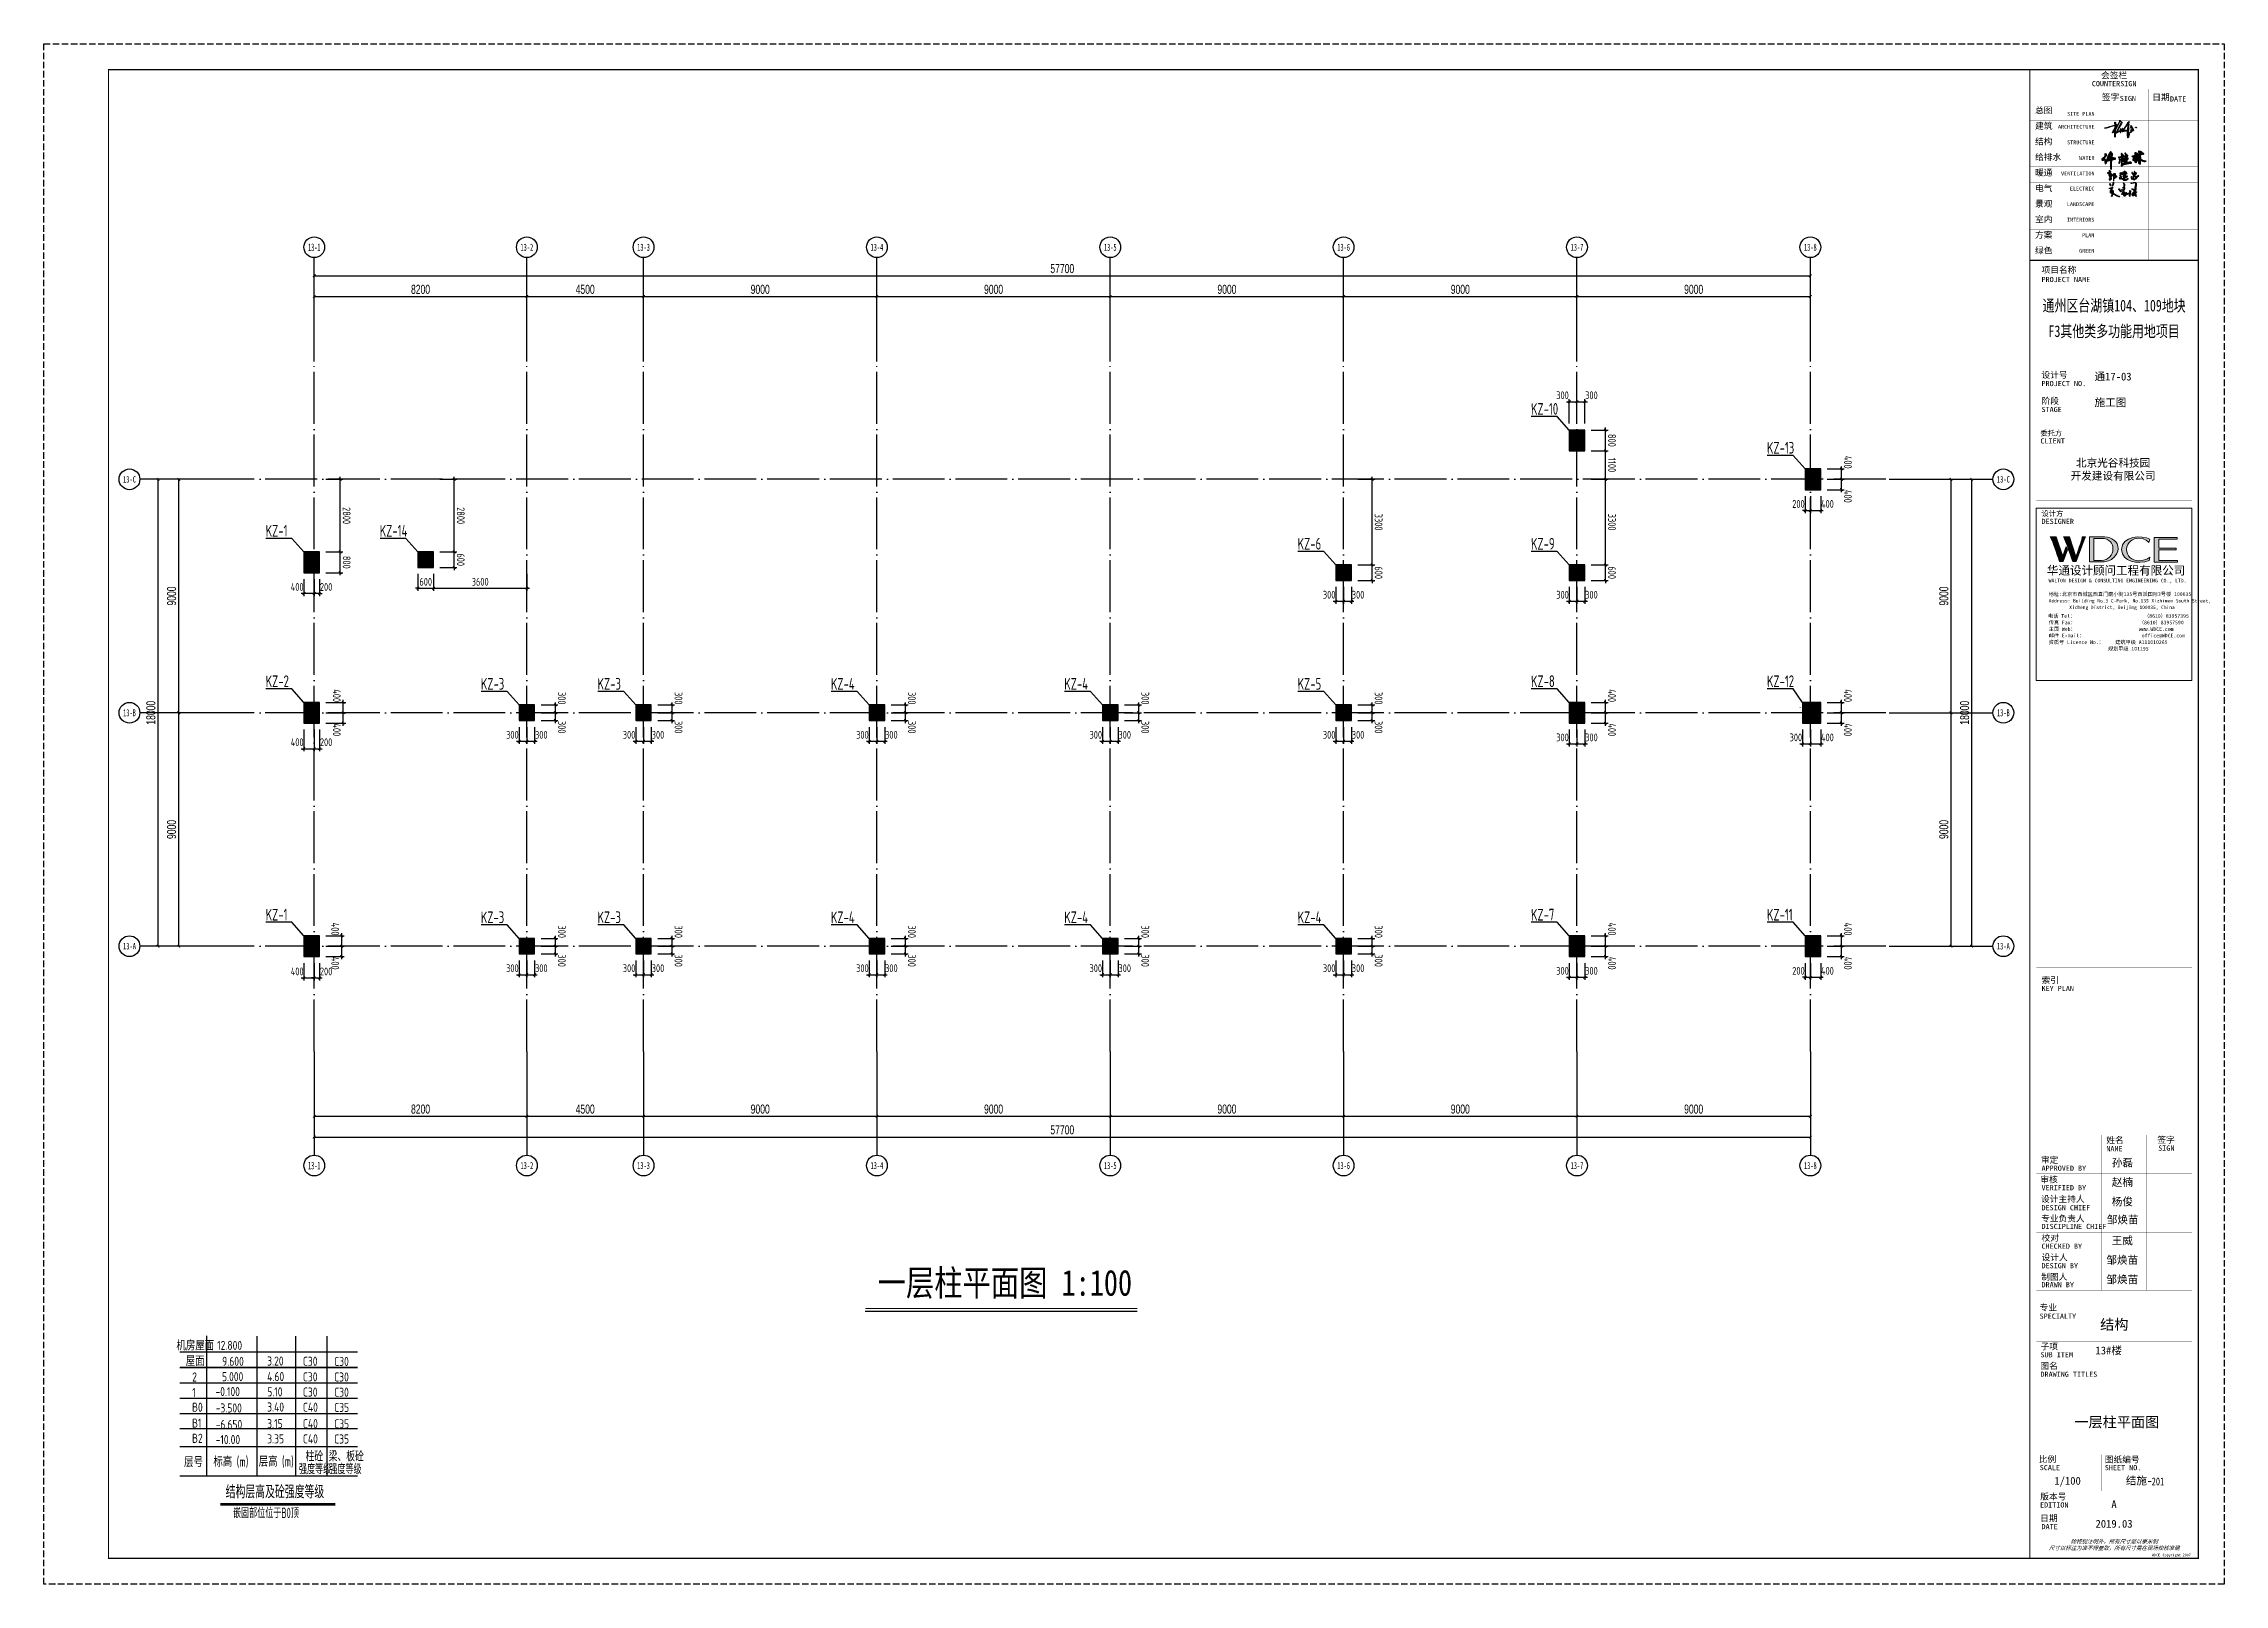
# Model space of a CAD drawing. Extents: x -67167 to 417929, y -86205 to 407116.
# Drawn here: x 73505 to 157610, y 156832 to 216237 of the extents above; entities that cross this region are included whole.
import ezdxf
from ezdxf.enums import TextEntityAlignment as Align

# ---------------------------------------------------------------- set-up
doc = ezdxf.new("R2010")
doc.units = 0
doc.header["$LTSCALE"] = 1000
doc.linetypes.add('DASH', pattern=[0.35, 0.25, -0.1])
doc.linetypes.add('DOTE', pattern=[2.42, 2, -0.2, 0.02, -0.2])
doc.layers.get('Defpoints').update_dxf_attribs({"color": 165})
for name, color, linetype in [('00-图签签名_10', 10, 'Continuous'), ('AXIS', 3, 'DOTE'), ('AXIS_TEXT', 7, 'Continuous'), ('COLU', 6, 'Continuous'), ('COLU_DIM', 3, 'Continuous'), ('COLU_HATCH', 251, 'Continuous'), ('COLU_NUM', 7, 'Continuous'), ('DIM', 3, 'Continuous'), ('REIN', 1, 'Continuous'), ('s-beam', 4, 'DASH'), ('s-num', 90, 'Continuous'), ('SHEET_TEXT', 7, 'Continuous'), ('X-104 13#平面$0$01-标注_轴线坐标', 132, 'Continuous'), ('X-104 13#平面$0$02-TEXT_轴号', 7, 'Continuous'), ('X-104-9#-层高表$0$X-1#楼层高表$0$PUB_DIM', 3, 'Continuous'), ('X-104-9#-层高表$0$X-1#楼层高表$0$S-ANNO-TABS', 4, 'Continuous'), ('X-104-9#-层高表$0$说明文字', 7, 'Continuous'), ('水-文字-XH', 42, 'Continuous'), ('电子签名', 5, 'Continuous'), ('签-建（陈）$0$SHEET_TEXT', 7, 'Continuous')]:
    doc.layers.add(name, color=color, linetype=linetype)
doc.layers.add('板洞边线', color=253, linetype='Continuous', lineweight=18)
doc.styles.add('-宋体', font='simhei.ttf', dxfattribs={"width": 0.8})
doc.styles.add('COMPLEX', font='COMPLEX')
doc.styles.add('TSSD_Bold', font='tssdeng2.shx', dxfattribs={"width": 0.7, "bigfont": 'china.shx'})
doc.styles.add('TSSD_Dimension', font='Tssdeng.shx', dxfattribs={"width": 0.7, "bigfont": 'hztxt.shx'})
doc.styles.add('X-104 13#平面$0$_TCH_AXIS', font='STXIHEI.TTF', dxfattribs={"width": 0.75})
doc.styles.add('X-104 13#平面$0$_TCH_DIM_T3', font='', dxfattribs={"width": 0.705882})
doc.styles.add('X-104-9#-层高表$0$hzjg', font='tssdeng.shx', dxfattribs={"width": 0.8, "bigfont": 'tssdchn.shx'})
doc.styles.add('华文细黑', font='STXIHEI.TTF', dxfattribs={"height": 10})
doc.styles.add('图签信息$0$hwxh', font='STXIHEI.TTF')
doc.styles.add('图签信息$0$华文细黑', font='STXIHEI.TTF', dxfattribs={"height": 10})
doc.styles.add('签-建（陈）$0$华文细黑', font='STXIHEI.TTF', dxfattribs={"height": 10})
doc.styles.get('X-104 13#平面$0$_TCH_DIM_T3').set_extended_font_data('FZXiHei I-Z08S')
doc.dimstyles.new('TSSD_100_100', dxfattribs={"dimtxt": 300, "dimasz": 100, "dimexe": 100, "dimexo": 250, "dimgap": 100, "dimtad": 1, "dimdec": 0, "dimzin": 0, "dimdsep": 46, "dimtxsty": 'TSSD_Dimension', "dimblk": 'ARCHTICK', "dimblk1": 'ARCHTICK', "dimblk2": 'ARCHTICK', "dimcen": 0, "dimdle": 100, "dimclrt": 7, "dimadec": 0, "dimazin": 0, "dimtfac": 1, "dimtdec": 0, "dimtix": 1, "dimtmove": 2, "dimatfit": 3, "dimfxl": 1, "dimtolj": 1, "dimtzin": 0, "dimarcsym": 0})
doc.dimstyles.new('X-104 13#平面$0$_TCH_ARCH&&100', dxfattribs={"dimtxt": 350, "dimasz": 100, "dimexe": 250, "dimexo": 300, "dimgap": 100, "dimtad": 1, "dimdec": 0, "dimzin": 0, "dimdsep": 46, "dimtxsty": 'X-104 13#平面$0$_TCH_DIM_T3', "dimblk": 'X-104 13#平面$0$_ArchTick', "dimcen": 0.09, "dimclrt": 7, "dimazin": 2, "dimtfac": 1, "dimtdec": 0, "dimtix": 1, "dimtmove": 2, "dimatfit": 3, "dimfxl": 1, "dimtolj": 1, "dimtzin": 0, "dimarcsym": 0})
pattern_1 = [(45, (-849.99, -261.96), (-112.253, 112.253), [])]
pattern_2 = [(45, (-843.80595, -349.1901), (-0.088388348, 0.088388348), [])]

msp = doc.modelspace()

# ---------------------------------------------------------------- texts
at = {"color": 2, "style": '华文细黑', "width": 0.75}
msp.add_text('201', height=300, rotation=0.00000039, dxfattribs=at).set_placement((155048.577, 160800.621), align=Align.MIDDLE_CENTER)
at = {"layer": 'COLU_NUM', "color": 21, "style": 'TSSD_Bold', "width": 0.7}
for s, p in [('KZ-10', (130870.922, 201922.901)), ('KZ-13', (139970.922, 200422.902)), ('KZ-1', (82070.922, 197222.901)), ('KZ-14', (86470.922, 197222.901)), ('KZ-6', (121870.922, 196722.901)), ('KZ-9', (130870.922, 196722.901)), ('KZ-2', (82070.922, 191422.901)), ('KZ-3', (90370.922, 191322.901)), ('KZ-3', (94870.922, 191322.901)), ('KZ-4', (103870.922, 191322.901)), ('KZ-4', (112870.922, 191322.901)), ('KZ-5', (121870.922, 191322.901)), ('KZ-8', (130870.922, 191422.901)), ('KZ-12', (139970.922, 191422.902)), ('KZ-1', (82070.922, 182422.901)), ('KZ-3', (90370.922, 182322.901)), ('KZ-3', (94870.922, 182322.901)), ('KZ-4', (103870.922, 182322.901)), ('KZ-4', (112870.922, 182322.901)), ('KZ-4', (121870.922, 182322.901)), ('KZ-7', (130870.922, 182422.901)), ('KZ-11', (139970.922, 182422.902))]:
    msp.add_text(s, height=450, rotation=0.45408825, dxfattribs=at).set_placement(p)
at = {"layer": 's-num', "style": '-宋体', "width": 0.8}
msp.add_text('一层柱平面图 1:100', height=1000, rotation=0.00000068, dxfattribs=at).set_placement((110577.58, 167660.587), align=Align.BOTTOM_CENTER)
at = {"layer": 'SHEET_TEXT', "style": '华文细黑'}
msp.add_text('一层柱平面图 ', height=400, rotation=0.00000068, dxfattribs=at).set_placement((153598.009, 162772.536), align=Align.BOTTOM_CENTER)

# ---------------------------------------------------------------- blocks, each defined once
blk = doc.blocks.new('_AXISO')
blk.add_circle((0, 0), 0.5)
at = {"layer": 'AXIS_TEXT', "style": 'COMPLEX', "width": 1.041667}
blk.add_attdef('A', text='', height=0.56, dxfattribs=at).set_placement((-0.25, -0.28), (0.25, -0.28), align=Align.FIT)
blk = doc.blocks.new('X-104 13#平面$0$_ArchTick')
at = {"color": 0, "linetype": 'ByBlock', "const_width": 0.4}
blk.add_lwpolyline([(-0.5, -0.5), (0.5, 0.5)], dxfattribs=at)
blk = doc.blocks.new('*D22')
at = {"layer": 'Defpoints', "color": 0, "transparency": 16777216}
for p in [(77917, 199438), (81217, 199438), (81217, 181438)]:
    blk.add_point(p, dxfattribs=at)
at = {"layer": 'X-104 13#平面$0$01-标注_轴线坐标', "color": 0, "lineweight": -2, "transparency": 16777216}
for p, q in [((80917, 199438), (77667, 199438)), ((77917, 181438), (77917, 199438)), ((80917, 181438), (77667, 181438))]:
    blk.add_line(p, q, dxfattribs=at)
at = {"layer": 'X-104 13#平面$0$01-标注_轴线坐标', "color": 0, "lineweight": -2, "transparency": 16777216, "xscale": 100, "yscale": 100, "zscale": 100}
for p, rotation in [((77917, 199438), 90), ((77917, 181438), 270)]:
    blk.add_blockref('X-104 13#平面$0$_ArchTick', p, dxfattribs=dict(at, rotation=rotation))
at = {"layer": 'X-104 13#平面$0$01-标注_轴线坐标', "color": 7, "transparency": 16777216, "insert": (77642, 190438), "char_height": 350, "attachment_point": 5, "rotation": 90, "style": 'X-104 13#平面$0$_TCH_DIM_T3'}
blk.add_mtext('\\A1;18000', dxfattribs=at)
blk = doc.blocks.new('*D23')
at = {"layer": 'Defpoints', "color": 0, "transparency": 16777216}
for p in [(78717, 190438), (81217, 190438), (81217, 181438)]:
    blk.add_point(p, dxfattribs=at)
at = {"layer": 'X-104 13#平面$0$01-标注_轴线坐标', "color": 0, "lineweight": -2, "transparency": 16777216}
for p, q in [((80917, 190438), (78467, 190438)), ((78717, 181438), (78717, 190438)), ((80917, 181438), (78467, 181438))]:
    blk.add_line(p, q, dxfattribs=at)
at = {"layer": 'X-104 13#平面$0$01-标注_轴线坐标', "color": 0, "lineweight": -2, "transparency": 16777216, "xscale": 100, "yscale": 100, "zscale": 100}
for p, rotation in [((78717, 190438), 90), ((78717, 181438), 270)]:
    blk.add_blockref('X-104 13#平面$0$_ArchTick', p, dxfattribs=dict(at, rotation=rotation))
at = {"layer": 'X-104 13#平面$0$01-标注_轴线坐标', "color": 7, "transparency": 16777216, "insert": (78442, 185938), "char_height": 350, "attachment_point": 5, "rotation": 90, "style": 'X-104 13#平面$0$_TCH_DIM_T3'}
blk.add_mtext('\\A1;9000', dxfattribs=at)
blk = doc.blocks.new('*D24')
at = {"layer": 'Defpoints', "color": 0, "transparency": 16777216}
for p in [(78717, 199438), (81217, 199438), (81217, 190438)]:
    blk.add_point(p, dxfattribs=at)
at = {"layer": 'X-104 13#平面$0$01-标注_轴线坐标', "color": 0, "lineweight": -2, "transparency": 16777216}
for p, q in [((80917, 199438), (78467, 199438)), ((78717, 190438), (78717, 199438)), ((80917, 190438), (78467, 190438))]:
    blk.add_line(p, q, dxfattribs=at)
at = {"layer": 'X-104 13#平面$0$01-标注_轴线坐标', "color": 0, "lineweight": -2, "transparency": 16777216, "xscale": 100, "yscale": 100, "zscale": 100}
for p, rotation in [((78717, 199438), 90), ((78717, 190438), 270)]:
    blk.add_blockref('X-104 13#平面$0$_ArchTick', p, dxfattribs=dict(at, rotation=rotation))
at = {"layer": 'X-104 13#平面$0$01-标注_轴线坐标', "color": 7, "transparency": 16777216, "insert": (78442, 194938), "char_height": 350, "attachment_point": 5, "rotation": 90, "style": 'X-104 13#平面$0$_TCH_DIM_T3'}
blk.add_mtext('\\A1;9000', dxfattribs=at)
blk = doc.blocks.new('*D25')
at = {"layer": 'Defpoints', "color": 0, "transparency": 16777216}
for p in [(83942, 177380), (141642, 177380), (141642, 174080)]:
    blk.add_point(p, dxfattribs=at)
at = {"layer": 'X-104 13#平面$0$01-标注_轴线坐标', "color": 0, "lineweight": -2, "transparency": 16777216}
for p, q in [((83942, 177080), (83942, 173830)), ((141642, 177080), (141642, 173830)), ((83942, 174080), (141642, 174080))]:
    blk.add_line(p, q, dxfattribs=at)
at = {"layer": 'X-104 13#平面$0$01-标注_轴线坐标', "color": 0, "lineweight": -2, "transparency": 16777216, "xscale": 100, "yscale": 100, "zscale": 100, "rotation": 180}
blk.add_blockref('X-104 13#平面$0$_ArchTick', (83942, 174080), dxfattribs=at)
at = {"layer": 'X-104 13#平面$0$01-标注_轴线坐标', "color": 0, "lineweight": -2, "transparency": 16777216, "xscale": 100, "yscale": 100, "zscale": 100}
blk.add_blockref('X-104 13#平面$0$_ArchTick', (141642, 174080), dxfattribs=at)
at = {"layer": 'X-104 13#平面$0$01-标注_轴线坐标', "color": 7, "transparency": 16777216, "insert": (112792, 174355), "char_height": 350, "attachment_point": 5, "style": 'X-104 13#平面$0$_TCH_DIM_T3'}
blk.add_mtext('\\A1;57700', dxfattribs=at)
blk = doc.blocks.new('*D26')
at = {"layer": 'Defpoints', "color": 0, "transparency": 16777216}
for p in [(83942, 177380), (92142, 177380), (92142, 174880)]:
    blk.add_point(p, dxfattribs=at)
at = {"layer": 'X-104 13#平面$0$01-标注_轴线坐标', "color": 0, "lineweight": -2, "transparency": 16777216}
for p, q in [((83942, 177080), (83942, 174630)), ((92142, 177080), (92142, 174630)), ((83942, 174880), (92142, 174880))]:
    blk.add_line(p, q, dxfattribs=at)
at = {"layer": 'X-104 13#平面$0$01-标注_轴线坐标', "color": 0, "lineweight": -2, "transparency": 16777216, "xscale": 100, "yscale": 100, "zscale": 100, "rotation": 180}
blk.add_blockref('X-104 13#平面$0$_ArchTick', (83942, 174880), dxfattribs=at)
at = {"layer": 'X-104 13#平面$0$01-标注_轴线坐标', "color": 0, "lineweight": -2, "transparency": 16777216, "xscale": 100, "yscale": 100, "zscale": 100}
blk.add_blockref('X-104 13#平面$0$_ArchTick', (92142, 174880), dxfattribs=at)
at = {"layer": 'X-104 13#平面$0$01-标注_轴线坐标', "color": 7, "transparency": 16777216, "insert": (88042, 175155), "char_height": 350, "attachment_point": 5, "style": 'X-104 13#平面$0$_TCH_DIM_T3'}
blk.add_mtext('\\A1;8200', dxfattribs=at)
blk = doc.blocks.new('*D27')
at = {"layer": 'Defpoints', "color": 0, "transparency": 16777216}
for p in [(92142, 177380), (96642, 177380), (96642, 174880)]:
    blk.add_point(p, dxfattribs=at)
at = {"layer": 'X-104 13#平面$0$01-标注_轴线坐标', "color": 0, "lineweight": -2, "transparency": 16777216}
for p, q in [((92142, 177080), (92142, 174630)), ((96642, 177080), (96642, 174630)), ((92142, 174880), (96642, 174880))]:
    blk.add_line(p, q, dxfattribs=at)
at = {"layer": 'X-104 13#平面$0$01-标注_轴线坐标', "color": 0, "lineweight": -2, "transparency": 16777216, "xscale": 100, "yscale": 100, "zscale": 100, "rotation": 180}
blk.add_blockref('X-104 13#平面$0$_ArchTick', (92142, 174880), dxfattribs=at)
at = {"layer": 'X-104 13#平面$0$01-标注_轴线坐标', "color": 0, "lineweight": -2, "transparency": 16777216, "xscale": 100, "yscale": 100, "zscale": 100}
blk.add_blockref('X-104 13#平面$0$_ArchTick', (96642, 174880), dxfattribs=at)
at = {"layer": 'X-104 13#平面$0$01-标注_轴线坐标', "color": 7, "transparency": 16777216, "insert": (94392, 175155), "char_height": 350, "attachment_point": 5, "style": 'X-104 13#平面$0$_TCH_DIM_T3'}
blk.add_mtext('\\A1;4500', dxfattribs=at)
blk = doc.blocks.new('*D28')
at = {"layer": 'Defpoints', "color": 0, "transparency": 16777216}
for p in [(96642, 177380), (105642, 177380), (105642, 174880)]:
    blk.add_point(p, dxfattribs=at)
at = {"layer": 'X-104 13#平面$0$01-标注_轴线坐标', "color": 0, "lineweight": -2, "transparency": 16777216}
for p, q in [((96642, 177080), (96642, 174630)), ((105642, 177080), (105642, 174630)), ((96642, 174880), (105642, 174880))]:
    blk.add_line(p, q, dxfattribs=at)
at = {"layer": 'X-104 13#平面$0$01-标注_轴线坐标', "color": 0, "lineweight": -2, "transparency": 16777216, "xscale": 100, "yscale": 100, "zscale": 100, "rotation": 180}
blk.add_blockref('X-104 13#平面$0$_ArchTick', (96642, 174880), dxfattribs=at)
at = {"layer": 'X-104 13#平面$0$01-标注_轴线坐标', "color": 0, "lineweight": -2, "transparency": 16777216, "xscale": 100, "yscale": 100, "zscale": 100}
blk.add_blockref('X-104 13#平面$0$_ArchTick', (105642, 174880), dxfattribs=at)
at = {"layer": 'X-104 13#平面$0$01-标注_轴线坐标', "color": 7, "transparency": 16777216, "insert": (101142, 175155), "char_height": 350, "attachment_point": 5, "style": 'X-104 13#平面$0$_TCH_DIM_T3'}
blk.add_mtext('\\A1;9000', dxfattribs=at)
blk = doc.blocks.new('*D29')
at = {"layer": 'Defpoints', "color": 0, "transparency": 16777216}
for p in [(105642, 177380), (114642, 177380), (114642, 174880)]:
    blk.add_point(p, dxfattribs=at)
at = {"layer": 'X-104 13#平面$0$01-标注_轴线坐标', "color": 0, "lineweight": -2, "transparency": 16777216}
for p, q in [((105642, 177080), (105642, 174630)), ((114642, 177080), (114642, 174630)), ((105642, 174880), (114642, 174880))]:
    blk.add_line(p, q, dxfattribs=at)
at = {"layer": 'X-104 13#平面$0$01-标注_轴线坐标', "color": 0, "lineweight": -2, "transparency": 16777216, "xscale": 100, "yscale": 100, "zscale": 100, "rotation": 180}
blk.add_blockref('X-104 13#平面$0$_ArchTick', (105642, 174880), dxfattribs=at)
at = {"layer": 'X-104 13#平面$0$01-标注_轴线坐标', "color": 0, "lineweight": -2, "transparency": 16777216, "xscale": 100, "yscale": 100, "zscale": 100}
blk.add_blockref('X-104 13#平面$0$_ArchTick', (114642, 174880), dxfattribs=at)
at = {"layer": 'X-104 13#平面$0$01-标注_轴线坐标', "color": 7, "transparency": 16777216, "insert": (110142, 175155), "char_height": 350, "attachment_point": 5, "style": 'X-104 13#平面$0$_TCH_DIM_T3'}
blk.add_mtext('\\A1;9000', dxfattribs=at)
blk = doc.blocks.new('*D30')
at = {"layer": 'Defpoints', "color": 0, "transparency": 16777216}
for p in [(114642, 177380), (123642, 177380), (123642, 174880)]:
    blk.add_point(p, dxfattribs=at)
at = {"layer": 'X-104 13#平面$0$01-标注_轴线坐标', "color": 0, "lineweight": -2, "transparency": 16777216}
for p, q in [((114642, 177080), (114642, 174630)), ((123642, 177080), (123642, 174630)), ((114642, 174880), (123642, 174880))]:
    blk.add_line(p, q, dxfattribs=at)
at = {"layer": 'X-104 13#平面$0$01-标注_轴线坐标', "color": 0, "lineweight": -2, "transparency": 16777216, "xscale": 100, "yscale": 100, "zscale": 100, "rotation": 180}
blk.add_blockref('X-104 13#平面$0$_ArchTick', (114642, 174880), dxfattribs=at)
at = {"layer": 'X-104 13#平面$0$01-标注_轴线坐标', "color": 0, "lineweight": -2, "transparency": 16777216, "xscale": 100, "yscale": 100, "zscale": 100}
blk.add_blockref('X-104 13#平面$0$_ArchTick', (123642, 174880), dxfattribs=at)
at = {"layer": 'X-104 13#平面$0$01-标注_轴线坐标', "color": 7, "transparency": 16777216, "insert": (119142, 175155), "char_height": 350, "attachment_point": 5, "style": 'X-104 13#平面$0$_TCH_DIM_T3'}
blk.add_mtext('\\A1;9000', dxfattribs=at)
blk = doc.blocks.new('*D31')
at = {"layer": 'Defpoints', "color": 0, "transparency": 16777216}
for p in [(123642, 177380), (132642, 177380), (132642, 174880)]:
    blk.add_point(p, dxfattribs=at)
at = {"layer": 'X-104 13#平面$0$01-标注_轴线坐标', "color": 0, "lineweight": -2, "transparency": 16777216}
for p, q in [((123642, 177080), (123642, 174630)), ((132642, 177080), (132642, 174630)), ((123642, 174880), (132642, 174880))]:
    blk.add_line(p, q, dxfattribs=at)
at = {"layer": 'X-104 13#平面$0$01-标注_轴线坐标', "color": 0, "lineweight": -2, "transparency": 16777216, "xscale": 100, "yscale": 100, "zscale": 100, "rotation": 180}
blk.add_blockref('X-104 13#平面$0$_ArchTick', (123642, 174880), dxfattribs=at)
at = {"layer": 'X-104 13#平面$0$01-标注_轴线坐标', "color": 0, "lineweight": -2, "transparency": 16777216, "xscale": 100, "yscale": 100, "zscale": 100}
blk.add_blockref('X-104 13#平面$0$_ArchTick', (132642, 174880), dxfattribs=at)
at = {"layer": 'X-104 13#平面$0$01-标注_轴线坐标', "color": 7, "transparency": 16777216, "insert": (128142, 175155), "char_height": 350, "attachment_point": 5, "style": 'X-104 13#平面$0$_TCH_DIM_T3'}
blk.add_mtext('\\A1;9000', dxfattribs=at)
blk = doc.blocks.new('*D32')
at = {"layer": 'Defpoints', "color": 0, "transparency": 16777216}
for p in [(132642, 177380), (141642, 177380), (141642, 174880)]:
    blk.add_point(p, dxfattribs=at)
at = {"layer": 'X-104 13#平面$0$01-标注_轴线坐标', "color": 0, "lineweight": -2, "transparency": 16777216}
for p, q in [((132642, 177080), (132642, 174630)), ((141642, 177080), (141642, 174630)), ((132642, 174880), (141642, 174880))]:
    blk.add_line(p, q, dxfattribs=at)
at = {"layer": 'X-104 13#平面$0$01-标注_轴线坐标', "color": 0, "lineweight": -2, "transparency": 16777216, "xscale": 100, "yscale": 100, "zscale": 100, "rotation": 180}
blk.add_blockref('X-104 13#平面$0$_ArchTick', (132642, 174880), dxfattribs=at)
at = {"layer": 'X-104 13#平面$0$01-标注_轴线坐标', "color": 0, "lineweight": -2, "transparency": 16777216, "xscale": 100, "yscale": 100, "zscale": 100}
blk.add_blockref('X-104 13#平面$0$_ArchTick', (141642, 174880), dxfattribs=at)
at = {"layer": 'X-104 13#平面$0$01-标注_轴线坐标', "color": 7, "transparency": 16777216, "insert": (137142, 175155), "char_height": 350, "attachment_point": 5, "style": 'X-104 13#平面$0$_TCH_DIM_T3'}
blk.add_mtext('\\A1;9000', dxfattribs=at)
blk = doc.blocks.new('*D33')
at = {"layer": 'Defpoints', "color": 0, "transparency": 16777216}
for p in [(141642, 207286), (83942, 203986), (141642, 203986)]:
    blk.add_point(p, dxfattribs=at)
at = {"layer": 'X-104 13#平面$0$01-标注_轴线坐标', "color": 0, "lineweight": -2, "transparency": 16777216}
for p, q in [((83942, 204286), (83942, 207536)), ((83942, 207286), (141642, 207286)), ((141642, 204286), (141642, 207536))]:
    blk.add_line(p, q, dxfattribs=at)
at = {"layer": 'X-104 13#平面$0$01-标注_轴线坐标', "color": 0, "lineweight": -2, "transparency": 16777216, "xscale": 100, "yscale": 100, "zscale": 100, "rotation": 180}
blk.add_blockref('X-104 13#平面$0$_ArchTick', (83942, 207286), dxfattribs=at)
at = {"layer": 'X-104 13#平面$0$01-标注_轴线坐标', "color": 0, "lineweight": -2, "transparency": 16777216, "xscale": 100, "yscale": 100, "zscale": 100}
blk.add_blockref('X-104 13#平面$0$_ArchTick', (141642, 207286), dxfattribs=at)
at = {"layer": 'X-104 13#平面$0$01-标注_轴线坐标', "color": 7, "transparency": 16777216, "insert": (112792, 207561), "char_height": 350, "attachment_point": 5, "style": 'X-104 13#平面$0$_TCH_DIM_T3'}
blk.add_mtext('\\A1;57700', dxfattribs=at)
blk = doc.blocks.new('*D34')
at = {"layer": 'Defpoints', "color": 0, "transparency": 16777216}
for p in [(92142, 206486), (83942, 203986), (92142, 203986)]:
    blk.add_point(p, dxfattribs=at)
at = {"layer": 'X-104 13#平面$0$01-标注_轴线坐标', "color": 0, "lineweight": -2, "transparency": 16777216}
for p, q in [((83942, 204286), (83942, 206736)), ((83942, 206486), (92142, 206486)), ((92142, 204286), (92142, 206736))]:
    blk.add_line(p, q, dxfattribs=at)
at = {"layer": 'X-104 13#平面$0$01-标注_轴线坐标', "color": 0, "lineweight": -2, "transparency": 16777216, "xscale": 100, "yscale": 100, "zscale": 100, "rotation": 180}
blk.add_blockref('X-104 13#平面$0$_ArchTick', (83942, 206486), dxfattribs=at)
at = {"layer": 'X-104 13#平面$0$01-标注_轴线坐标', "color": 0, "lineweight": -2, "transparency": 16777216, "xscale": 100, "yscale": 100, "zscale": 100}
blk.add_blockref('X-104 13#平面$0$_ArchTick', (92142, 206486), dxfattribs=at)
at = {"layer": 'X-104 13#平面$0$01-标注_轴线坐标', "color": 7, "transparency": 16777216, "insert": (88042, 206761), "char_height": 350, "attachment_point": 5, "style": 'X-104 13#平面$0$_TCH_DIM_T3'}
blk.add_mtext('\\A1;8200', dxfattribs=at)
blk = doc.blocks.new('*D35')
at = {"layer": 'Defpoints', "color": 0, "transparency": 16777216}
for p in [(96642, 206486), (92142, 203986), (96642, 203986)]:
    blk.add_point(p, dxfattribs=at)
at = {"layer": 'X-104 13#平面$0$01-标注_轴线坐标', "color": 0, "lineweight": -2, "transparency": 16777216}
for p, q in [((92142, 204286), (92142, 206736)), ((92142, 206486), (96642, 206486)), ((96642, 204286), (96642, 206736))]:
    blk.add_line(p, q, dxfattribs=at)
at = {"layer": 'X-104 13#平面$0$01-标注_轴线坐标', "color": 0, "lineweight": -2, "transparency": 16777216, "xscale": 100, "yscale": 100, "zscale": 100, "rotation": 180}
blk.add_blockref('X-104 13#平面$0$_ArchTick', (92142, 206486), dxfattribs=at)
at = {"layer": 'X-104 13#平面$0$01-标注_轴线坐标', "color": 0, "lineweight": -2, "transparency": 16777216, "xscale": 100, "yscale": 100, "zscale": 100}
blk.add_blockref('X-104 13#平面$0$_ArchTick', (96642, 206486), dxfattribs=at)
at = {"layer": 'X-104 13#平面$0$01-标注_轴线坐标', "color": 7, "transparency": 16777216, "insert": (94392, 206761), "char_height": 350, "attachment_point": 5, "style": 'X-104 13#平面$0$_TCH_DIM_T3'}
blk.add_mtext('\\A1;4500', dxfattribs=at)
blk = doc.blocks.new('*D36')
at = {"layer": 'Defpoints', "color": 0, "transparency": 16777216}
for p in [(105642, 206486), (96642, 203986), (105642, 203986)]:
    blk.add_point(p, dxfattribs=at)
at = {"layer": 'X-104 13#平面$0$01-标注_轴线坐标', "color": 0, "lineweight": -2, "transparency": 16777216}
for p, q in [((96642, 204286), (96642, 206736)), ((96642, 206486), (105642, 206486)), ((105642, 204286), (105642, 206736))]:
    blk.add_line(p, q, dxfattribs=at)
at = {"layer": 'X-104 13#平面$0$01-标注_轴线坐标', "color": 0, "lineweight": -2, "transparency": 16777216, "xscale": 100, "yscale": 100, "zscale": 100, "rotation": 180}
blk.add_blockref('X-104 13#平面$0$_ArchTick', (96642, 206486), dxfattribs=at)
at = {"layer": 'X-104 13#平面$0$01-标注_轴线坐标', "color": 0, "lineweight": -2, "transparency": 16777216, "xscale": 100, "yscale": 100, "zscale": 100}
blk.add_blockref('X-104 13#平面$0$_ArchTick', (105642, 206486), dxfattribs=at)
at = {"layer": 'X-104 13#平面$0$01-标注_轴线坐标', "color": 7, "transparency": 16777216, "insert": (101142, 206761), "char_height": 350, "attachment_point": 5, "style": 'X-104 13#平面$0$_TCH_DIM_T3'}
blk.add_mtext('\\A1;9000', dxfattribs=at)
blk = doc.blocks.new('*D37')
at = {"layer": 'Defpoints', "color": 0, "transparency": 16777216}
for p in [(114642, 206486), (105642, 203986), (114642, 203986)]:
    blk.add_point(p, dxfattribs=at)
at = {"layer": 'X-104 13#平面$0$01-标注_轴线坐标', "color": 0, "lineweight": -2, "transparency": 16777216}
for p, q in [((105642, 204286), (105642, 206736)), ((105642, 206486), (114642, 206486)), ((114642, 204286), (114642, 206736))]:
    blk.add_line(p, q, dxfattribs=at)
at = {"layer": 'X-104 13#平面$0$01-标注_轴线坐标', "color": 0, "lineweight": -2, "transparency": 16777216, "xscale": 100, "yscale": 100, "zscale": 100, "rotation": 180}
blk.add_blockref('X-104 13#平面$0$_ArchTick', (105642, 206486), dxfattribs=at)
at = {"layer": 'X-104 13#平面$0$01-标注_轴线坐标', "color": 0, "lineweight": -2, "transparency": 16777216, "xscale": 100, "yscale": 100, "zscale": 100}
blk.add_blockref('X-104 13#平面$0$_ArchTick', (114642, 206486), dxfattribs=at)
at = {"layer": 'X-104 13#平面$0$01-标注_轴线坐标', "color": 7, "transparency": 16777216, "insert": (110142, 206761), "char_height": 350, "attachment_point": 5, "style": 'X-104 13#平面$0$_TCH_DIM_T3'}
blk.add_mtext('\\A1;9000', dxfattribs=at)
blk = doc.blocks.new('*D38')
at = {"layer": 'Defpoints', "color": 0, "transparency": 16777216}
for p in [(123642, 206486), (114642, 203986), (123642, 203986)]:
    blk.add_point(p, dxfattribs=at)
at = {"layer": 'X-104 13#平面$0$01-标注_轴线坐标', "color": 0, "lineweight": -2, "transparency": 16777216}
for p, q in [((114642, 204286), (114642, 206736)), ((114642, 206486), (123642, 206486)), ((123642, 204286), (123642, 206736))]:
    blk.add_line(p, q, dxfattribs=at)
at = {"layer": 'X-104 13#平面$0$01-标注_轴线坐标', "color": 0, "lineweight": -2, "transparency": 16777216, "xscale": 100, "yscale": 100, "zscale": 100, "rotation": 180}
blk.add_blockref('X-104 13#平面$0$_ArchTick', (114642, 206486), dxfattribs=at)
at = {"layer": 'X-104 13#平面$0$01-标注_轴线坐标', "color": 0, "lineweight": -2, "transparency": 16777216, "xscale": 100, "yscale": 100, "zscale": 100}
blk.add_blockref('X-104 13#平面$0$_ArchTick', (123642, 206486), dxfattribs=at)
at = {"layer": 'X-104 13#平面$0$01-标注_轴线坐标', "color": 7, "transparency": 16777216, "insert": (119142, 206761), "char_height": 350, "attachment_point": 5, "style": 'X-104 13#平面$0$_TCH_DIM_T3'}
blk.add_mtext('\\A1;9000', dxfattribs=at)
blk = doc.blocks.new('*D39')
at = {"layer": 'Defpoints', "color": 0, "transparency": 16777216}
for p in [(132642, 206486), (123642, 203986), (132642, 203986)]:
    blk.add_point(p, dxfattribs=at)
at = {"layer": 'X-104 13#平面$0$01-标注_轴线坐标', "color": 0, "lineweight": -2, "transparency": 16777216}
for p, q in [((123642, 204286), (123642, 206736)), ((123642, 206486), (132642, 206486)), ((132642, 204286), (132642, 206736))]:
    blk.add_line(p, q, dxfattribs=at)
at = {"layer": 'X-104 13#平面$0$01-标注_轴线坐标', "color": 0, "lineweight": -2, "transparency": 16777216, "xscale": 100, "yscale": 100, "zscale": 100, "rotation": 180}
blk.add_blockref('X-104 13#平面$0$_ArchTick', (123642, 206486), dxfattribs=at)
at = {"layer": 'X-104 13#平面$0$01-标注_轴线坐标', "color": 0, "lineweight": -2, "transparency": 16777216, "xscale": 100, "yscale": 100, "zscale": 100}
blk.add_blockref('X-104 13#平面$0$_ArchTick', (132642, 206486), dxfattribs=at)
at = {"layer": 'X-104 13#平面$0$01-标注_轴线坐标', "color": 7, "transparency": 16777216, "insert": (128142, 206761), "char_height": 350, "attachment_point": 5, "style": 'X-104 13#平面$0$_TCH_DIM_T3'}
blk.add_mtext('\\A1;9000', dxfattribs=at)
blk = doc.blocks.new('*D40')
at = {"layer": 'Defpoints', "color": 0, "transparency": 16777216}
for p in [(141642, 206486), (132642, 203986), (141642, 203986)]:
    blk.add_point(p, dxfattribs=at)
at = {"layer": 'X-104 13#平面$0$01-标注_轴线坐标', "color": 0, "lineweight": -2, "transparency": 16777216}
for p, q in [((132642, 204286), (132642, 206736)), ((132642, 206486), (141642, 206486)), ((141642, 204286), (141642, 206736))]:
    blk.add_line(p, q, dxfattribs=at)
at = {"layer": 'X-104 13#平面$0$01-标注_轴线坐标', "color": 0, "lineweight": -2, "transparency": 16777216, "xscale": 100, "yscale": 100, "zscale": 100, "rotation": 180}
blk.add_blockref('X-104 13#平面$0$_ArchTick', (132642, 206486), dxfattribs=at)
at = {"layer": 'X-104 13#平面$0$01-标注_轴线坐标', "color": 0, "lineweight": -2, "transparency": 16777216, "xscale": 100, "yscale": 100, "zscale": 100}
blk.add_blockref('X-104 13#平面$0$_ArchTick', (141642, 206486), dxfattribs=at)
at = {"layer": 'X-104 13#平面$0$01-标注_轴线坐标', "color": 7, "transparency": 16777216, "insert": (137142, 206761), "char_height": 350, "attachment_point": 5, "style": 'X-104 13#平面$0$_TCH_DIM_T3'}
blk.add_mtext('\\A1;9000', dxfattribs=at)
blk = doc.blocks.new('*D41')
at = {"layer": 'Defpoints', "color": 0, "transparency": 16777216}
for p in [(144567, 199438), (147867, 199438), (144567, 181438)]:
    blk.add_point(p, dxfattribs=at)
at = {"layer": 'X-104 13#平面$0$01-标注_轴线坐标', "color": 0, "lineweight": -2, "transparency": 16777216}
for p, q in [((144867, 199438), (148117, 199438)), ((147867, 181438), (147867, 199438)), ((144867, 181438), (148117, 181438))]:
    blk.add_line(p, q, dxfattribs=at)
at = {"layer": 'X-104 13#平面$0$01-标注_轴线坐标', "color": 0, "lineweight": -2, "transparency": 16777216, "xscale": 100, "yscale": 100, "zscale": 100}
for p, rotation in [((147867, 199438), 90), ((147867, 181438), 270)]:
    blk.add_blockref('X-104 13#平面$0$_ArchTick', p, dxfattribs=dict(at, rotation=rotation))
at = {"layer": 'X-104 13#平面$0$01-标注_轴线坐标', "color": 7, "transparency": 16777216, "insert": (147592, 190438), "char_height": 350, "attachment_point": 5, "rotation": 90, "style": 'X-104 13#平面$0$_TCH_DIM_T3'}
blk.add_mtext('\\A1;18000', dxfattribs=at)
blk = doc.blocks.new('*D42')
at = {"layer": 'Defpoints', "color": 0, "transparency": 16777216}
for p in [(144567, 190438), (147067, 190438), (144567, 181438)]:
    blk.add_point(p, dxfattribs=at)
at = {"layer": 'X-104 13#平面$0$01-标注_轴线坐标', "color": 0, "lineweight": -2, "transparency": 16777216}
for p, q in [((144867, 190438), (147317, 190438)), ((147067, 181438), (147067, 190438)), ((144867, 181438), (147317, 181438))]:
    blk.add_line(p, q, dxfattribs=at)
at = {"layer": 'X-104 13#平面$0$01-标注_轴线坐标', "color": 0, "lineweight": -2, "transparency": 16777216, "xscale": 100, "yscale": 100, "zscale": 100}
for p, rotation in [((147067, 190438), 90), ((147067, 181438), 270)]:
    blk.add_blockref('X-104 13#平面$0$_ArchTick', p, dxfattribs=dict(at, rotation=rotation))
at = {"layer": 'X-104 13#平面$0$01-标注_轴线坐标', "color": 7, "transparency": 16777216, "insert": (146792, 185938), "char_height": 350, "attachment_point": 5, "rotation": 90, "style": 'X-104 13#平面$0$_TCH_DIM_T3'}
blk.add_mtext('\\A1;9000', dxfattribs=at)
blk = doc.blocks.new('*D43')
at = {"layer": 'Defpoints', "color": 0, "transparency": 16777216}
for p in [(144567, 199438), (147067, 199438), (144567, 190438)]:
    blk.add_point(p, dxfattribs=at)
at = {"layer": 'X-104 13#平面$0$01-标注_轴线坐标', "color": 0, "lineweight": -2, "transparency": 16777216}
for p, q in [((144867, 199438), (147317, 199438)), ((147067, 190438), (147067, 199438)), ((144867, 190438), (147317, 190438))]:
    blk.add_line(p, q, dxfattribs=at)
at = {"layer": 'X-104 13#平面$0$01-标注_轴线坐标', "color": 0, "lineweight": -2, "transparency": 16777216, "xscale": 100, "yscale": 100, "zscale": 100}
for p, rotation in [((147067, 199438), 90), ((147067, 190438), 270)]:
    blk.add_blockref('X-104 13#平面$0$_ArchTick', p, dxfattribs=dict(at, rotation=rotation))
at = {"layer": 'X-104 13#平面$0$01-标注_轴线坐标', "color": 7, "transparency": 16777216, "insert": (146792, 194938), "char_height": 350, "attachment_point": 5, "rotation": 90, "style": 'X-104 13#平面$0$_TCH_DIM_T3'}
blk.add_mtext('\\A1;9000', dxfattribs=at)
blk = doc.blocks.new('图框-A1')
for points, const_width in [([(0, 0), (841, 0), (841, 594), (0, 594)], 0.05), ([(766, 584), (25, 584), (25, 10), (766, 10)], 0.5)]:
    blk.add_lwpolyline(points, close=True, dxfattribs=dict(const_width=const_width))
at = {"const_width": 0.05}
for points in [[(420.5, 594), (420.5, 592)], [(0, 297), (2, 297)], [(841, 297), (839, 297)], [(420.5, 0), (420.5, 2)]]:
    blk.add_lwpolyline(points, dxfattribs=at)
blk = doc.blocks.new('_ArchTick')
at = {"color": 0, "linetype": 'ByBlock', "const_width": 0.4}
blk.add_lwpolyline([(-0.5, -0.5), (0.5, 0.5)], dxfattribs=at)
blk = doc.blocks.new('*D44')
at = {"layer": 'COLU_DIM', "color": 0, "lineweight": -2, "transparency": 16777216}
for p, q in [((132642, 195288), (132642, 194638)), ((132942, 195288), (132942, 194638)), ((132542, 194738), (133042, 194738))]:
    blk.add_line(p, q, dxfattribs=at)
at = {"layer": 'Defpoints', "color": 0, "transparency": 16777216}
for p in [(132642, 195538), (132942, 195538), (132942, 194738)]:
    blk.add_point(p, dxfattribs=at)
at = {"layer": 'COLU_DIM', "color": 0, "lineweight": -2, "transparency": 16777216, "xscale": 100, "yscale": 100, "zscale": 100}
for p, rotation in [((132642, 194738), 180.0000006761821), ((132942, 194738), 6.761820577246511e-07)]:
    blk.add_blockref('_ArchTick', p, dxfattribs=dict(at, rotation=rotation))
at = {"layer": 'COLU_DIM', "color": 7, "transparency": 16777216, "insert": (133200, 194988), "char_height": 300, "attachment_point": 5, "rotation": 0, "style": 'TSSD_Dimension'}
blk.add_mtext('\\A1;300', dxfattribs=at)
blk = doc.blocks.new('*D45')
at = {"layer": 'COLU_DIM', "color": 0, "lineweight": -2, "transparency": 16777216}
for p, q in [((133192, 196138), (133842, 196138)), ((133742, 196138), (133742, 196238)), ((133742, 195538), (133742, 196138)), ((133192, 195538), (133842, 195538)), ((133742, 195538), (133742, 195438))]:
    blk.add_line(p, q, dxfattribs=at)
at = {"layer": 'Defpoints', "color": 0, "transparency": 16777216}
for p in [(132942, 196138), (133742, 196138), (132942, 195538)]:
    blk.add_point(p, dxfattribs=at)
at = {"layer": 'COLU_DIM', "color": 0, "lineweight": -2, "transparency": 16777216, "xscale": 100, "yscale": 100, "zscale": 100}
for p, rotation in [((133742, 196138), 270.0000006765989), ((133742, 195538), 90.00000067659894)]:
    blk.add_blockref('_ArchTick', p, dxfattribs=dict(at, rotation=rotation))
at = {"layer": 'COLU_DIM', "color": 7, "transparency": 16777216, "insert": (133992, 195838), "char_height": 300, "attachment_point": 5, "rotation": 270, "style": 'TSSD_Dimension'}
blk.add_mtext('\\A1;600', dxfattribs=at)
blk = doc.blocks.new('*D46')
at = {"layer": 'COLU_DIM', "color": 0, "lineweight": -2, "transparency": 16777216}
for p, q in [((83542, 195588), (83542, 194938)), ((83942, 195588), (83942, 194938)), ((84042, 195038), (83442, 195038))]:
    blk.add_line(p, q, dxfattribs=at)
at = {"layer": 'Defpoints', "color": 0, "transparency": 16777216}
for p in [(83542, 195838), (83942, 195838), (83542, 195038)]:
    blk.add_point(p, dxfattribs=at)
at = {"layer": 'COLU_DIM', "color": 0, "lineweight": -2, "transparency": 16777216, "xscale": 100, "yscale": 100, "zscale": 100}
for p, rotation in [((83542, 195038), 180.0000006761821), ((83942, 195038), 6.761820703360399e-07)]:
    blk.add_blockref('_ArchTick', p, dxfattribs=dict(at, rotation=rotation))
at = {"layer": 'COLU_DIM', "color": 7, "transparency": 16777216, "insert": (83284, 195288), "char_height": 300, "attachment_point": 5, "rotation": 0, "style": 'TSSD_Dimension'}
blk.add_mtext('\\A1;400', dxfattribs=at)
blk = doc.blocks.new('*D47')
at = {"layer": 'COLU_DIM', "color": 0, "lineweight": -2, "transparency": 16777216}
for p, q in [((84392, 196638), (85042, 196638)), ((84942, 195738), (84942, 196738)), ((84392, 195838), (85042, 195838))]:
    blk.add_line(p, q, dxfattribs=at)
at = {"layer": 'Defpoints', "color": 0, "transparency": 16777216}
for p in [(84142, 196638), (84942, 196638), (84142, 195838)]:
    blk.add_point(p, dxfattribs=at)
at = {"layer": 'COLU_DIM', "color": 0, "lineweight": -2, "transparency": 16777216, "xscale": 100, "yscale": 100, "zscale": 100}
for p, rotation in [((84942, 196638), 90.00000067659894), ((84942, 195838), 270.0000006765989)]:
    blk.add_blockref('_ArchTick', p, dxfattribs=dict(at, rotation=rotation))
at = {"layer": 'COLU_DIM', "color": 7, "transparency": 16777216, "insert": (85192, 196238), "char_height": 300, "attachment_point": 5, "rotation": 270, "style": 'TSSD_Dimension'}
blk.add_mtext('\\A1;800', dxfattribs=at)
blk = doc.blocks.new('*D48')
at = {"layer": 'COLU_DIM', "color": 0, "lineweight": -2, "transparency": 16777216}
for p, q in [((87942, 195238), (87842, 195238)), ((87942, 195788), (87942, 195138)), ((87942, 195238), (88542, 195238)), ((88542, 195788), (88542, 195138)), ((88542, 195238), (88642, 195238))]:
    blk.add_line(p, q, dxfattribs=at)
at = {"layer": 'Defpoints', "color": 0, "transparency": 16777216}
for p in [(87942, 196038), (88542, 196038), (88542, 195238)]:
    blk.add_point(p, dxfattribs=at)
at = {"layer": 'COLU_DIM', "color": 0, "lineweight": -2, "transparency": 16777216, "xscale": 100, "yscale": 100, "zscale": 100}
for p, rotation in [((87942, 195238), 6.761820703360399e-07), ((88542, 195238), 180.0000006761821)]:
    blk.add_blockref('_ArchTick', p, dxfattribs=dict(at, rotation=rotation))
at = {"layer": 'COLU_DIM', "color": 7, "transparency": 16777216, "insert": (88242, 195488), "char_height": 300, "attachment_point": 5, "rotation": 0, "style": 'TSSD_Dimension'}
blk.add_mtext('\\A1;600', dxfattribs=at)
blk = doc.blocks.new('*D49')
at = {"layer": 'COLU_DIM', "color": 0, "lineweight": -2, "transparency": 16777216}
for p, q in [((88792, 196638), (89442, 196638)), ((88792, 196038), (89442, 196038)), ((89342, 196638), (89342, 196738)), ((89342, 196038), (89342, 196638)), ((89342, 196038), (89342, 195938))]:
    blk.add_line(p, q, dxfattribs=at)
at = {"layer": 'Defpoints', "color": 0, "transparency": 16777216}
for p in [(88542, 196638), (88542, 196038), (89342, 196638)]:
    blk.add_point(p, dxfattribs=at)
at = {"layer": 'COLU_DIM', "color": 0, "lineweight": -2, "transparency": 16777216, "xscale": 100, "yscale": 100, "zscale": 100}
for p, rotation in [((89342, 196638), 270.0000006765989), ((89342, 196038), 90.00000067659894)]:
    blk.add_blockref('_ArchTick', p, dxfattribs=dict(at, rotation=rotation))
at = {"layer": 'COLU_DIM', "color": 7, "transparency": 16777216, "insert": (89592, 196338), "char_height": 300, "attachment_point": 5, "rotation": 270, "style": 'TSSD_Dimension'}
blk.add_mtext('\\A1;600', dxfattribs=at)
blk = doc.blocks.new('*D50')
at = {"layer": 'COLU_DIM', "color": 0, "lineweight": -2, "transparency": 16777216}
for p, q in [((123642, 195288), (123642, 194638)), ((123942, 195288), (123942, 194638)), ((123542, 194738), (124042, 194738))]:
    blk.add_line(p, q, dxfattribs=at)
at = {"layer": 'Defpoints', "color": 0, "transparency": 16777216}
for p in [(123642, 195538), (123942, 195538), (123942, 194738)]:
    blk.add_point(p, dxfattribs=at)
at = {"layer": 'COLU_DIM', "color": 0, "lineweight": -2, "transparency": 16777216, "xscale": 100, "yscale": 100, "zscale": 100}
for p, rotation in [((123642, 194738), 180.0000006761821), ((123942, 194738), 6.761820577246511e-07)]:
    blk.add_blockref('_ArchTick', p, dxfattribs=dict(at, rotation=rotation))
at = {"layer": 'COLU_DIM', "color": 7, "transparency": 16777216, "insert": (124200, 194988), "char_height": 300, "attachment_point": 5, "rotation": 0, "style": 'TSSD_Dimension'}
blk.add_mtext('\\A1;300', dxfattribs=at)
blk = doc.blocks.new('*D51')
at = {"layer": 'COLU_DIM', "color": 0, "lineweight": -2, "transparency": 16777216}
for p, q in [((124192, 196138), (124842, 196138)), ((124742, 196138), (124742, 196238)), ((124742, 195538), (124742, 196138)), ((124192, 195538), (124842, 195538)), ((124742, 195538), (124742, 195438))]:
    blk.add_line(p, q, dxfattribs=at)
at = {"layer": 'Defpoints', "color": 0, "transparency": 16777216}
for p in [(123942, 196138), (124742, 196138), (123942, 195538)]:
    blk.add_point(p, dxfattribs=at)
at = {"layer": 'COLU_DIM', "color": 0, "lineweight": -2, "transparency": 16777216, "xscale": 100, "yscale": 100, "zscale": 100}
for p, rotation in [((124742, 196138), 270.0000006765989), ((124742, 195538), 90.00000067659894)]:
    blk.add_blockref('_ArchTick', p, dxfattribs=dict(at, rotation=rotation))
at = {"layer": 'COLU_DIM', "color": 7, "transparency": 16777216, "insert": (124992, 195838), "char_height": 300, "attachment_point": 5, "rotation": 270, "style": 'TSSD_Dimension'}
blk.add_mtext('\\A1;600', dxfattribs=at)
blk = doc.blocks.new('*D52')
at = {"layer": 'COLU_DIM', "color": 0, "lineweight": -2, "transparency": 16777216}
for p, q in [((91742, 189338), (92242, 189338)), ((91842, 189888), (91842, 189238)), ((92142, 189888), (92142, 189238))]:
    blk.add_line(p, q, dxfattribs=at)
at = {"layer": 'Defpoints', "color": 0, "transparency": 16777216}
for p in [(91842, 190138), (92142, 190138), (92142, 189338)]:
    blk.add_point(p, dxfattribs=at)
at = {"layer": 'COLU_DIM', "color": 0, "lineweight": -2, "transparency": 16777216, "xscale": 100, "yscale": 100, "zscale": 100}
for p, rotation in [((91842, 189338), 180.0000006761821), ((92142, 189338), 6.761820577246511e-07)]:
    blk.add_blockref('_ArchTick', p, dxfattribs=dict(at, rotation=rotation))
at = {"layer": 'COLU_DIM', "color": 7, "transparency": 16777216, "insert": (91584, 189588), "char_height": 300, "attachment_point": 5, "rotation": 0, "style": 'TSSD_Dimension'}
blk.add_mtext('\\A1;300', dxfattribs=at)
blk = doc.blocks.new('*D53')
at = {"layer": 'COLU_DIM', "color": 0, "lineweight": -2, "transparency": 16777216}
for p, q in [((92042, 189338), (92542, 189338)), ((92142, 189888), (92142, 189238)), ((92442, 189888), (92442, 189238))]:
    blk.add_line(p, q, dxfattribs=at)
at = {"layer": 'Defpoints', "color": 0, "transparency": 16777216}
for p in [(92142, 190138), (92442, 190138), (92442, 189338)]:
    blk.add_point(p, dxfattribs=at)
at = {"layer": 'COLU_DIM', "color": 0, "lineweight": -2, "transparency": 16777216, "xscale": 100, "yscale": 100, "zscale": 100}
for p, rotation in [((92142, 189338), 180.0000006761821), ((92442, 189338), 6.761820577246511e-07)]:
    blk.add_blockref('_ArchTick', p, dxfattribs=dict(at, rotation=rotation))
at = {"layer": 'COLU_DIM', "color": 7, "transparency": 16777216, "insert": (92700, 189588), "char_height": 300, "attachment_point": 5, "rotation": 0, "style": 'TSSD_Dimension'}
blk.add_mtext('\\A1;300', dxfattribs=at)
blk = doc.blocks.new('*D54')
at = {"layer": 'COLU_DIM', "color": 0, "lineweight": -2, "transparency": 16777216}
for p, q in [((92692, 190438), (93342, 190438)), ((92692, 190138), (93342, 190138)), ((93242, 190038), (93242, 190538))]:
    blk.add_line(p, q, dxfattribs=at)
at = {"layer": 'Defpoints', "color": 0, "transparency": 16777216}
for p in [(92442, 190438), (92442, 190138), (93242, 190438)]:
    blk.add_point(p, dxfattribs=at)
at = {"layer": 'COLU_DIM', "color": 0, "lineweight": -2, "transparency": 16777216, "xscale": 100, "yscale": 100, "zscale": 100}
for p, rotation in [((93242, 190438), 90.00000067659894), ((93242, 190138), 270.0000006765989)]:
    blk.add_blockref('_ArchTick', p, dxfattribs=dict(at, rotation=rotation))
at = {"layer": 'COLU_DIM', "color": 7, "transparency": 16777216, "insert": (93492, 189880), "char_height": 300, "attachment_point": 5, "rotation": 270, "style": 'TSSD_Dimension'}
blk.add_mtext('\\A1;300', dxfattribs=at)
blk = doc.blocks.new('*D55')
at = {"layer": 'COLU_DIM', "color": 0, "lineweight": -2, "transparency": 16777216}
for p, q in [((92692, 190738), (93342, 190738)), ((92692, 190438), (93342, 190438)), ((93242, 190338), (93242, 190838))]:
    blk.add_line(p, q, dxfattribs=at)
at = {"layer": 'Defpoints', "color": 0, "transparency": 16777216}
for p in [(92442, 190738), (92442, 190438), (93242, 190738)]:
    blk.add_point(p, dxfattribs=at)
at = {"layer": 'COLU_DIM', "color": 0, "lineweight": -2, "transparency": 16777216, "xscale": 100, "yscale": 100, "zscale": 100}
for p, rotation in [((93242, 190738), 90.00000067659894), ((93242, 190438), 270.0000006765989)]:
    blk.add_blockref('_ArchTick', p, dxfattribs=dict(at, rotation=rotation))
at = {"layer": 'COLU_DIM', "color": 7, "transparency": 16777216, "insert": (93492, 190996), "char_height": 300, "attachment_point": 5, "rotation": 270, "style": 'TSSD_Dimension'}
blk.add_mtext('\\A1;300', dxfattribs=at)
blk = doc.blocks.new('*D56')
at = {"layer": 'COLU_DIM', "color": 0, "lineweight": -2, "transparency": 16777216}
for p, q in [((91842, 180888), (91842, 180238)), ((92142, 180888), (92142, 180238)), ((91742, 180338), (92242, 180338))]:
    blk.add_line(p, q, dxfattribs=at)
at = {"layer": 'Defpoints', "color": 0, "transparency": 16777216}
for p in [(91842, 181138), (92142, 181138), (92142, 180338)]:
    blk.add_point(p, dxfattribs=at)
at = {"layer": 'COLU_DIM', "color": 0, "lineweight": -2, "transparency": 16777216, "xscale": 100, "yscale": 100, "zscale": 100}
for p, rotation in [((91842, 180338), 180.0000006761821), ((92142, 180338), 6.761820577246511e-07)]:
    blk.add_blockref('_ArchTick', p, dxfattribs=dict(at, rotation=rotation))
at = {"layer": 'COLU_DIM', "color": 7, "transparency": 16777216, "insert": (91584, 180588), "char_height": 300, "attachment_point": 5, "rotation": 0, "style": 'TSSD_Dimension'}
blk.add_mtext('\\A1;300', dxfattribs=at)
blk = doc.blocks.new('*D57')
at = {"layer": 'COLU_DIM', "color": 0, "lineweight": -2, "transparency": 16777216}
for p, q in [((92142, 180888), (92142, 180238)), ((92442, 180888), (92442, 180238)), ((92042, 180338), (92542, 180338))]:
    blk.add_line(p, q, dxfattribs=at)
at = {"layer": 'Defpoints', "color": 0, "transparency": 16777216}
for p in [(92142, 181138), (92442, 181138), (92442, 180338)]:
    blk.add_point(p, dxfattribs=at)
at = {"layer": 'COLU_DIM', "color": 0, "lineweight": -2, "transparency": 16777216, "xscale": 100, "yscale": 100, "zscale": 100}
for p, rotation in [((92142, 180338), 180.0000006761821), ((92442, 180338), 6.761820577246511e-07)]:
    blk.add_blockref('_ArchTick', p, dxfattribs=dict(at, rotation=rotation))
at = {"layer": 'COLU_DIM', "color": 7, "transparency": 16777216, "insert": (92700, 180588), "char_height": 300, "attachment_point": 5, "rotation": 0, "style": 'TSSD_Dimension'}
blk.add_mtext('\\A1;300', dxfattribs=at)
blk = doc.blocks.new('*D58')
at = {"layer": 'COLU_DIM', "color": 0, "lineweight": -2, "transparency": 16777216}
for p, q in [((92692, 181438), (93342, 181438)), ((92692, 181138), (93342, 181138)), ((93242, 181038), (93242, 181538))]:
    blk.add_line(p, q, dxfattribs=at)
at = {"layer": 'Defpoints', "color": 0, "transparency": 16777216}
for p in [(92442, 181438), (92442, 181138), (93242, 181438)]:
    blk.add_point(p, dxfattribs=at)
at = {"layer": 'COLU_DIM', "color": 0, "lineweight": -2, "transparency": 16777216, "xscale": 100, "yscale": 100, "zscale": 100}
for p, rotation in [((93242, 181438), 90.00000067659894), ((93242, 181138), 270.0000006765989)]:
    blk.add_blockref('_ArchTick', p, dxfattribs=dict(at, rotation=rotation))
at = {"layer": 'COLU_DIM', "color": 7, "transparency": 16777216, "insert": (93492, 180880), "char_height": 300, "attachment_point": 5, "rotation": 270, "style": 'TSSD_Dimension'}
blk.add_mtext('\\A1;300', dxfattribs=at)
blk = doc.blocks.new('*D59')
at = {"layer": 'COLU_DIM', "color": 0, "lineweight": -2, "transparency": 16777216}
for p, q in [((92692, 181738), (93342, 181738)), ((93242, 181338), (93242, 181838)), ((92692, 181438), (93342, 181438))]:
    blk.add_line(p, q, dxfattribs=at)
at = {"layer": 'Defpoints', "color": 0, "transparency": 16777216}
for p in [(92442, 181738), (93242, 181738), (92442, 181438)]:
    blk.add_point(p, dxfattribs=at)
at = {"layer": 'COLU_DIM', "color": 0, "lineweight": -2, "transparency": 16777216, "xscale": 100, "yscale": 100, "zscale": 100}
for p, rotation in [((93242, 181738), 90.00000067659894), ((93242, 181438), 270.0000006765989)]:
    blk.add_blockref('_ArchTick', p, dxfattribs=dict(at, rotation=rotation))
at = {"layer": 'COLU_DIM', "color": 7, "transparency": 16777216, "insert": (93492, 181996), "char_height": 300, "attachment_point": 5, "rotation": 270, "style": 'TSSD_Dimension'}
blk.add_mtext('\\A1;300', dxfattribs=at)
blk = doc.blocks.new('*D60')
at = {"layer": 'COLU_DIM', "color": 0, "lineweight": -2, "transparency": 16777216}
for p, q in [((96342, 180888), (96342, 180238)), ((96642, 180888), (96642, 180238)), ((96242, 180338), (96742, 180338))]:
    blk.add_line(p, q, dxfattribs=at)
at = {"layer": 'Defpoints', "color": 0, "transparency": 16777216}
for p in [(96342, 181138), (96642, 181138), (96642, 180338)]:
    blk.add_point(p, dxfattribs=at)
at = {"layer": 'COLU_DIM', "color": 0, "lineweight": -2, "transparency": 16777216, "xscale": 100, "yscale": 100, "zscale": 100}
for p, rotation in [((96342, 180338), 180.0000006761821), ((96642, 180338), 6.761820577246511e-07)]:
    blk.add_blockref('_ArchTick', p, dxfattribs=dict(at, rotation=rotation))
at = {"layer": 'COLU_DIM', "color": 7, "transparency": 16777216, "insert": (96084, 180588), "char_height": 300, "attachment_point": 5, "rotation": 0, "style": 'TSSD_Dimension'}
blk.add_mtext('\\A1;300', dxfattribs=at)
blk = doc.blocks.new('*D61')
at = {"layer": 'COLU_DIM', "color": 0, "lineweight": -2, "transparency": 16777216}
for p, q in [((96642, 180888), (96642, 180238)), ((96942, 180888), (96942, 180238)), ((96542, 180338), (97042, 180338))]:
    blk.add_line(p, q, dxfattribs=at)
at = {"layer": 'Defpoints', "color": 0, "transparency": 16777216}
for p in [(96642, 181138), (96942, 181138), (96942, 180338)]:
    blk.add_point(p, dxfattribs=at)
at = {"layer": 'COLU_DIM', "color": 0, "lineweight": -2, "transparency": 16777216, "xscale": 100, "yscale": 100, "zscale": 100}
for p, rotation in [((96642, 180338), 180.0000006761821), ((96942, 180338), 6.761820577246511e-07)]:
    blk.add_blockref('_ArchTick', p, dxfattribs=dict(at, rotation=rotation))
at = {"layer": 'COLU_DIM', "color": 7, "transparency": 16777216, "insert": (97200, 180588), "char_height": 300, "attachment_point": 5, "rotation": 0, "style": 'TSSD_Dimension'}
blk.add_mtext('\\A1;300', dxfattribs=at)
blk = doc.blocks.new('*D62')
at = {"layer": 'COLU_DIM', "color": 0, "lineweight": -2, "transparency": 16777216}
for p, q in [((97192, 181438), (97842, 181438)), ((97192, 181138), (97842, 181138)), ((97742, 181038), (97742, 181538))]:
    blk.add_line(p, q, dxfattribs=at)
at = {"layer": 'Defpoints', "color": 0, "transparency": 16777216}
for p in [(96942, 181438), (96942, 181138), (97742, 181438)]:
    blk.add_point(p, dxfattribs=at)
at = {"layer": 'COLU_DIM', "color": 0, "lineweight": -2, "transparency": 16777216, "xscale": 100, "yscale": 100, "zscale": 100}
for p, rotation in [((97742, 181438), 90.00000067659894), ((97742, 181138), 270.0000006765989)]:
    blk.add_blockref('_ArchTick', p, dxfattribs=dict(at, rotation=rotation))
at = {"layer": 'COLU_DIM', "color": 7, "transparency": 16777216, "insert": (97992, 180880), "char_height": 300, "attachment_point": 5, "rotation": 270, "style": 'TSSD_Dimension'}
blk.add_mtext('\\A1;300', dxfattribs=at)
blk = doc.blocks.new('*D63')
at = {"layer": 'COLU_DIM', "color": 0, "lineweight": -2, "transparency": 16777216}
for p, q in [((97192, 181738), (97842, 181738)), ((97742, 181338), (97742, 181838)), ((97192, 181438), (97842, 181438))]:
    blk.add_line(p, q, dxfattribs=at)
at = {"layer": 'Defpoints', "color": 0, "transparency": 16777216}
for p in [(96942, 181738), (97742, 181738), (96942, 181438)]:
    blk.add_point(p, dxfattribs=at)
at = {"layer": 'COLU_DIM', "color": 0, "lineweight": -2, "transparency": 16777216, "xscale": 100, "yscale": 100, "zscale": 100}
for p, rotation in [((97742, 181738), 90.00000067659894), ((97742, 181438), 270.0000006765989)]:
    blk.add_blockref('_ArchTick', p, dxfattribs=dict(at, rotation=rotation))
at = {"layer": 'COLU_DIM', "color": 7, "transparency": 16777216, "insert": (97992, 181996), "char_height": 300, "attachment_point": 5, "rotation": 270, "style": 'TSSD_Dimension'}
blk.add_mtext('\\A1;300', dxfattribs=at)
blk = doc.blocks.new('*D64')
at = {"layer": 'COLU_DIM', "color": 0, "lineweight": -2, "transparency": 16777216}
for p, q in [((105342, 180888), (105342, 180238)), ((105642, 180888), (105642, 180238)), ((105242, 180338), (105742, 180338))]:
    blk.add_line(p, q, dxfattribs=at)
at = {"layer": 'Defpoints', "color": 0, "transparency": 16777216}
for p in [(105342, 181138), (105642, 181138), (105642, 180338)]:
    blk.add_point(p, dxfattribs=at)
at = {"layer": 'COLU_DIM', "color": 0, "lineweight": -2, "transparency": 16777216, "xscale": 100, "yscale": 100, "zscale": 100}
for p, rotation in [((105342, 180338), 180.0000006761821), ((105642, 180338), 6.761820577246511e-07)]:
    blk.add_blockref('_ArchTick', p, dxfattribs=dict(at, rotation=rotation))
at = {"layer": 'COLU_DIM', "color": 7, "transparency": 16777216, "insert": (105084, 180588), "char_height": 300, "attachment_point": 5, "rotation": 0, "style": 'TSSD_Dimension'}
blk.add_mtext('\\A1;300', dxfattribs=at)
blk = doc.blocks.new('*D65')
at = {"layer": 'COLU_DIM', "color": 0, "lineweight": -2, "transparency": 16777216}
for p, q in [((105642, 180888), (105642, 180238)), ((105942, 180888), (105942, 180238)), ((105542, 180338), (106042, 180338))]:
    blk.add_line(p, q, dxfattribs=at)
at = {"layer": 'Defpoints', "color": 0, "transparency": 16777216}
for p in [(105642, 181138), (105942, 181138), (105942, 180338)]:
    blk.add_point(p, dxfattribs=at)
at = {"layer": 'COLU_DIM', "color": 0, "lineweight": -2, "transparency": 16777216, "xscale": 100, "yscale": 100, "zscale": 100}
for p, rotation in [((105642, 180338), 180.0000006761821), ((105942, 180338), 6.761820577246511e-07)]:
    blk.add_blockref('_ArchTick', p, dxfattribs=dict(at, rotation=rotation))
at = {"layer": 'COLU_DIM', "color": 7, "transparency": 16777216, "insert": (106200, 180588), "char_height": 300, "attachment_point": 5, "rotation": 0, "style": 'TSSD_Dimension'}
blk.add_mtext('\\A1;300', dxfattribs=at)
blk = doc.blocks.new('*D66')
at = {"layer": 'COLU_DIM', "color": 0, "lineweight": -2, "transparency": 16777216}
for p, q in [((106192, 181438), (106842, 181438)), ((106192, 181138), (106842, 181138)), ((106742, 181038), (106742, 181538))]:
    blk.add_line(p, q, dxfattribs=at)
at = {"layer": 'Defpoints', "color": 0, "transparency": 16777216}
for p in [(105942, 181438), (105942, 181138), (106742, 181438)]:
    blk.add_point(p, dxfattribs=at)
at = {"layer": 'COLU_DIM', "color": 0, "lineweight": -2, "transparency": 16777216, "xscale": 100, "yscale": 100, "zscale": 100}
for p, rotation in [((106742, 181438), 90.00000067659894), ((106742, 181138), 270.0000006765989)]:
    blk.add_blockref('_ArchTick', p, dxfattribs=dict(at, rotation=rotation))
at = {"layer": 'COLU_DIM', "color": 7, "transparency": 16777216, "insert": (106992, 180880), "char_height": 300, "attachment_point": 5, "rotation": 270, "style": 'TSSD_Dimension'}
blk.add_mtext('\\A1;300', dxfattribs=at)
blk = doc.blocks.new('*D67')
at = {"layer": 'COLU_DIM', "color": 0, "lineweight": -2, "transparency": 16777216}
for p, q in [((106192, 181738), (106842, 181738)), ((106742, 181338), (106742, 181838)), ((106192, 181438), (106842, 181438))]:
    blk.add_line(p, q, dxfattribs=at)
at = {"layer": 'Defpoints', "color": 0, "transparency": 16777216}
for p in [(105942, 181738), (106742, 181738), (105942, 181438)]:
    blk.add_point(p, dxfattribs=at)
at = {"layer": 'COLU_DIM', "color": 0, "lineweight": -2, "transparency": 16777216, "xscale": 100, "yscale": 100, "zscale": 100}
for p, rotation in [((106742, 181738), 90.00000067659894), ((106742, 181438), 270.0000006765989)]:
    blk.add_blockref('_ArchTick', p, dxfattribs=dict(at, rotation=rotation))
at = {"layer": 'COLU_DIM', "color": 7, "transparency": 16777216, "insert": (106992, 181996), "char_height": 300, "attachment_point": 5, "rotation": 270, "style": 'TSSD_Dimension'}
blk.add_mtext('\\A1;300', dxfattribs=at)
blk = doc.blocks.new('*D68')
at = {"layer": 'COLU_DIM', "color": 0, "lineweight": -2, "transparency": 16777216}
for p, q in [((114342, 180888), (114342, 180238)), ((114642, 180888), (114642, 180238)), ((114242, 180338), (114742, 180338))]:
    blk.add_line(p, q, dxfattribs=at)
at = {"layer": 'Defpoints', "color": 0, "transparency": 16777216}
for p in [(114342, 181138), (114642, 181138), (114642, 180338)]:
    blk.add_point(p, dxfattribs=at)
at = {"layer": 'COLU_DIM', "color": 0, "lineweight": -2, "transparency": 16777216, "xscale": 100, "yscale": 100, "zscale": 100}
for p, rotation in [((114342, 180338), 180.0000006761821), ((114642, 180338), 6.761820577246511e-07)]:
    blk.add_blockref('_ArchTick', p, dxfattribs=dict(at, rotation=rotation))
at = {"layer": 'COLU_DIM', "color": 7, "transparency": 16777216, "insert": (114084, 180588), "char_height": 300, "attachment_point": 5, "rotation": 0, "style": 'TSSD_Dimension'}
blk.add_mtext('\\A1;300', dxfattribs=at)
blk = doc.blocks.new('*D69')
at = {"layer": 'COLU_DIM', "color": 0, "lineweight": -2, "transparency": 16777216}
for p, q in [((114642, 180888), (114642, 180238)), ((114942, 180888), (114942, 180238)), ((114542, 180338), (115042, 180338))]:
    blk.add_line(p, q, dxfattribs=at)
at = {"layer": 'Defpoints', "color": 0, "transparency": 16777216}
for p in [(114642, 181138), (114942, 181138), (114942, 180338)]:
    blk.add_point(p, dxfattribs=at)
at = {"layer": 'COLU_DIM', "color": 0, "lineweight": -2, "transparency": 16777216, "xscale": 100, "yscale": 100, "zscale": 100}
for p, rotation in [((114642, 180338), 180.0000006761821), ((114942, 180338), 6.761820577246511e-07)]:
    blk.add_blockref('_ArchTick', p, dxfattribs=dict(at, rotation=rotation))
at = {"layer": 'COLU_DIM', "color": 7, "transparency": 16777216, "insert": (115200, 180588), "char_height": 300, "attachment_point": 5, "rotation": 0, "style": 'TSSD_Dimension'}
blk.add_mtext('\\A1;300', dxfattribs=at)
blk = doc.blocks.new('*D70')
at = {"layer": 'COLU_DIM', "color": 0, "lineweight": -2, "transparency": 16777216}
for p, q in [((115192, 181438), (115842, 181438)), ((115192, 181138), (115842, 181138)), ((115742, 181038), (115742, 181538))]:
    blk.add_line(p, q, dxfattribs=at)
at = {"layer": 'Defpoints', "color": 0, "transparency": 16777216}
for p in [(114942, 181438), (114942, 181138), (115742, 181438)]:
    blk.add_point(p, dxfattribs=at)
at = {"layer": 'COLU_DIM', "color": 0, "lineweight": -2, "transparency": 16777216, "xscale": 100, "yscale": 100, "zscale": 100}
for p, rotation in [((115742, 181438), 90.00000067659894), ((115742, 181138), 270.0000006765989)]:
    blk.add_blockref('_ArchTick', p, dxfattribs=dict(at, rotation=rotation))
at = {"layer": 'COLU_DIM', "color": 7, "transparency": 16777216, "insert": (115992, 180880), "char_height": 300, "attachment_point": 5, "rotation": 270, "style": 'TSSD_Dimension'}
blk.add_mtext('\\A1;300', dxfattribs=at)
blk = doc.blocks.new('*D71')
at = {"layer": 'COLU_DIM', "color": 0, "lineweight": -2, "transparency": 16777216}
for p, q in [((115192, 181738), (115842, 181738)), ((115742, 181338), (115742, 181838)), ((115192, 181438), (115842, 181438))]:
    blk.add_line(p, q, dxfattribs=at)
at = {"layer": 'Defpoints', "color": 0, "transparency": 16777216}
for p in [(114942, 181738), (115742, 181738), (114942, 181438)]:
    blk.add_point(p, dxfattribs=at)
at = {"layer": 'COLU_DIM', "color": 0, "lineweight": -2, "transparency": 16777216, "xscale": 100, "yscale": 100, "zscale": 100}
for p, rotation in [((115742, 181738), 90.00000067659894), ((115742, 181438), 270.0000006765989)]:
    blk.add_blockref('_ArchTick', p, dxfattribs=dict(at, rotation=rotation))
at = {"layer": 'COLU_DIM', "color": 7, "transparency": 16777216, "insert": (115992, 181996), "char_height": 300, "attachment_point": 5, "rotation": 270, "style": 'TSSD_Dimension'}
blk.add_mtext('\\A1;300', dxfattribs=at)
blk = doc.blocks.new('*D72')
at = {"layer": 'COLU_DIM', "color": 0, "lineweight": -2, "transparency": 16777216}
for p, q in [((123342, 180888), (123342, 180238)), ((123642, 180888), (123642, 180238)), ((123242, 180338), (123742, 180338))]:
    blk.add_line(p, q, dxfattribs=at)
at = {"layer": 'Defpoints', "color": 0, "transparency": 16777216}
for p in [(123342, 181138), (123642, 181138), (123642, 180338)]:
    blk.add_point(p, dxfattribs=at)
at = {"layer": 'COLU_DIM', "color": 0, "lineweight": -2, "transparency": 16777216, "xscale": 100, "yscale": 100, "zscale": 100}
for p, rotation in [((123342, 180338), 180.0000006761821), ((123642, 180338), 6.761820577246511e-07)]:
    blk.add_blockref('_ArchTick', p, dxfattribs=dict(at, rotation=rotation))
at = {"layer": 'COLU_DIM', "color": 7, "transparency": 16777216, "insert": (123084, 180588), "char_height": 300, "attachment_point": 5, "rotation": 0, "style": 'TSSD_Dimension'}
blk.add_mtext('\\A1;300', dxfattribs=at)
blk = doc.blocks.new('*D73')
at = {"layer": 'COLU_DIM', "color": 0, "lineweight": -2, "transparency": 16777216}
for p, q in [((123642, 180888), (123642, 180238)), ((123942, 180888), (123942, 180238)), ((123542, 180338), (124042, 180338))]:
    blk.add_line(p, q, dxfattribs=at)
at = {"layer": 'Defpoints', "color": 0, "transparency": 16777216}
for p in [(123642, 181138), (123942, 181138), (123942, 180338)]:
    blk.add_point(p, dxfattribs=at)
at = {"layer": 'COLU_DIM', "color": 0, "lineweight": -2, "transparency": 16777216, "xscale": 100, "yscale": 100, "zscale": 100}
for p, rotation in [((123642, 180338), 180.0000006761821), ((123942, 180338), 6.761820577246511e-07)]:
    blk.add_blockref('_ArchTick', p, dxfattribs=dict(at, rotation=rotation))
at = {"layer": 'COLU_DIM', "color": 7, "transparency": 16777216, "insert": (124200, 180588), "char_height": 300, "attachment_point": 5, "rotation": 0, "style": 'TSSD_Dimension'}
blk.add_mtext('\\A1;300', dxfattribs=at)
blk = doc.blocks.new('*D74')
at = {"layer": 'COLU_DIM', "color": 0, "lineweight": -2, "transparency": 16777216}
for p, q in [((124192, 181438), (124842, 181438)), ((124192, 181138), (124842, 181138)), ((124742, 181038), (124742, 181538))]:
    blk.add_line(p, q, dxfattribs=at)
at = {"layer": 'Defpoints', "color": 0, "transparency": 16777216}
for p in [(123942, 181438), (123942, 181138), (124742, 181438)]:
    blk.add_point(p, dxfattribs=at)
at = {"layer": 'COLU_DIM', "color": 0, "lineweight": -2, "transparency": 16777216, "xscale": 100, "yscale": 100, "zscale": 100}
for p, rotation in [((124742, 181438), 90.00000067659894), ((124742, 181138), 270.0000006765989)]:
    blk.add_blockref('_ArchTick', p, dxfattribs=dict(at, rotation=rotation))
at = {"layer": 'COLU_DIM', "color": 7, "transparency": 16777216, "insert": (124992, 180880), "char_height": 300, "attachment_point": 5, "rotation": 270, "style": 'TSSD_Dimension'}
blk.add_mtext('\\A1;300', dxfattribs=at)
blk = doc.blocks.new('*D75')
at = {"layer": 'COLU_DIM', "color": 0, "lineweight": -2, "transparency": 16777216}
for p, q in [((124192, 181738), (124842, 181738)), ((124742, 181338), (124742, 181838)), ((124192, 181438), (124842, 181438))]:
    blk.add_line(p, q, dxfattribs=at)
at = {"layer": 'Defpoints', "color": 0, "transparency": 16777216}
for p in [(123942, 181738), (124742, 181738), (123942, 181438)]:
    blk.add_point(p, dxfattribs=at)
at = {"layer": 'COLU_DIM', "color": 0, "lineweight": -2, "transparency": 16777216, "xscale": 100, "yscale": 100, "zscale": 100}
for p, rotation in [((124742, 181738), 90.00000067659894), ((124742, 181438), 270.0000006765989)]:
    blk.add_blockref('_ArchTick', p, dxfattribs=dict(at, rotation=rotation))
at = {"layer": 'COLU_DIM', "color": 7, "transparency": 16777216, "insert": (124992, 181996), "char_height": 300, "attachment_point": 5, "rotation": 270, "style": 'TSSD_Dimension'}
blk.add_mtext('\\A1;300', dxfattribs=at)
blk = doc.blocks.new('*D76')
at = {"layer": 'COLU_DIM', "color": 0, "lineweight": -2, "transparency": 16777216}
for p, q in [((96242, 189338), (96742, 189338)), ((96342, 189888), (96342, 189238)), ((96642, 189888), (96642, 189238))]:
    blk.add_line(p, q, dxfattribs=at)
at = {"layer": 'Defpoints', "color": 0, "transparency": 16777216}
for p in [(96342, 190138), (96642, 190138), (96642, 189338)]:
    blk.add_point(p, dxfattribs=at)
at = {"layer": 'COLU_DIM', "color": 0, "lineweight": -2, "transparency": 16777216, "xscale": 100, "yscale": 100, "zscale": 100}
for p, rotation in [((96342, 189338), 180.0000006761821), ((96642, 189338), 6.761820577246511e-07)]:
    blk.add_blockref('_ArchTick', p, dxfattribs=dict(at, rotation=rotation))
at = {"layer": 'COLU_DIM', "color": 7, "transparency": 16777216, "insert": (96084, 189588), "char_height": 300, "attachment_point": 5, "rotation": 0, "style": 'TSSD_Dimension'}
blk.add_mtext('\\A1;300', dxfattribs=at)
blk = doc.blocks.new('*D77')
at = {"layer": 'COLU_DIM', "color": 0, "lineweight": -2, "transparency": 16777216}
for p, q in [((96542, 189338), (97042, 189338)), ((96642, 189888), (96642, 189238)), ((96942, 189888), (96942, 189238))]:
    blk.add_line(p, q, dxfattribs=at)
at = {"layer": 'Defpoints', "color": 0, "transparency": 16777216}
for p in [(96642, 190138), (96942, 190138), (96942, 189338)]:
    blk.add_point(p, dxfattribs=at)
at = {"layer": 'COLU_DIM', "color": 0, "lineweight": -2, "transparency": 16777216, "xscale": 100, "yscale": 100, "zscale": 100}
for p, rotation in [((96642, 189338), 180.0000006761821), ((96942, 189338), 6.761820577246511e-07)]:
    blk.add_blockref('_ArchTick', p, dxfattribs=dict(at, rotation=rotation))
at = {"layer": 'COLU_DIM', "color": 7, "transparency": 16777216, "insert": (97200, 189588), "char_height": 300, "attachment_point": 5, "rotation": 0, "style": 'TSSD_Dimension'}
blk.add_mtext('\\A1;300', dxfattribs=at)
blk = doc.blocks.new('*D78')
at = {"layer": 'COLU_DIM', "color": 0, "lineweight": -2, "transparency": 16777216}
for p, q in [((97192, 190438), (97842, 190438)), ((97192, 190138), (97842, 190138)), ((97742, 190038), (97742, 190538))]:
    blk.add_line(p, q, dxfattribs=at)
at = {"layer": 'Defpoints', "color": 0, "transparency": 16777216}
for p in [(96942, 190438), (96942, 190138), (97742, 190438)]:
    blk.add_point(p, dxfattribs=at)
at = {"layer": 'COLU_DIM', "color": 0, "lineweight": -2, "transparency": 16777216, "xscale": 100, "yscale": 100, "zscale": 100}
for p, rotation in [((97742, 190438), 90.00000067659894), ((97742, 190138), 270.0000006765989)]:
    blk.add_blockref('_ArchTick', p, dxfattribs=dict(at, rotation=rotation))
at = {"layer": 'COLU_DIM', "color": 7, "transparency": 16777216, "insert": (97992, 189880), "char_height": 300, "attachment_point": 5, "rotation": 270, "style": 'TSSD_Dimension'}
blk.add_mtext('\\A1;300', dxfattribs=at)
blk = doc.blocks.new('*D79')
at = {"layer": 'COLU_DIM', "color": 0, "lineweight": -2, "transparency": 16777216}
for p, q in [((97192, 190738), (97842, 190738)), ((97192, 190438), (97842, 190438)), ((97742, 190338), (97742, 190838))]:
    blk.add_line(p, q, dxfattribs=at)
at = {"layer": 'Defpoints', "color": 0, "transparency": 16777216}
for p in [(96942, 190738), (96942, 190438), (97742, 190738)]:
    blk.add_point(p, dxfattribs=at)
at = {"layer": 'COLU_DIM', "color": 0, "lineweight": -2, "transparency": 16777216, "xscale": 100, "yscale": 100, "zscale": 100}
for p, rotation in [((97742, 190738), 90.00000067659894), ((97742, 190438), 270.0000006765989)]:
    blk.add_blockref('_ArchTick', p, dxfattribs=dict(at, rotation=rotation))
at = {"layer": 'COLU_DIM', "color": 7, "transparency": 16777216, "insert": (97992, 190996), "char_height": 300, "attachment_point": 5, "rotation": 270, "style": 'TSSD_Dimension'}
blk.add_mtext('\\A1;300', dxfattribs=at)
blk = doc.blocks.new('*D80')
at = {"layer": 'COLU_DIM', "color": 0, "lineweight": -2, "transparency": 16777216}
for p, q in [((105242, 189338), (105742, 189338)), ((105342, 189888), (105342, 189238)), ((105642, 189888), (105642, 189238))]:
    blk.add_line(p, q, dxfattribs=at)
at = {"layer": 'Defpoints', "color": 0, "transparency": 16777216}
for p in [(105342, 190138), (105642, 190138), (105642, 189338)]:
    blk.add_point(p, dxfattribs=at)
at = {"layer": 'COLU_DIM', "color": 0, "lineweight": -2, "transparency": 16777216, "xscale": 100, "yscale": 100, "zscale": 100}
for p, rotation in [((105342, 189338), 180.0000006761821), ((105642, 189338), 6.761820577246511e-07)]:
    blk.add_blockref('_ArchTick', p, dxfattribs=dict(at, rotation=rotation))
at = {"layer": 'COLU_DIM', "color": 7, "transparency": 16777216, "insert": (105084, 189588), "char_height": 300, "attachment_point": 5, "rotation": 0, "style": 'TSSD_Dimension'}
blk.add_mtext('\\A1;300', dxfattribs=at)
blk = doc.blocks.new('*D81')
at = {"layer": 'COLU_DIM', "color": 0, "lineweight": -2, "transparency": 16777216}
for p, q in [((105542, 189338), (106042, 189338)), ((105642, 189888), (105642, 189238)), ((105942, 189888), (105942, 189238))]:
    blk.add_line(p, q, dxfattribs=at)
at = {"layer": 'Defpoints', "color": 0, "transparency": 16777216}
for p in [(105642, 190138), (105942, 190138), (105942, 189338)]:
    blk.add_point(p, dxfattribs=at)
at = {"layer": 'COLU_DIM', "color": 0, "lineweight": -2, "transparency": 16777216, "xscale": 100, "yscale": 100, "zscale": 100}
for p, rotation in [((105642, 189338), 180.0000006761821), ((105942, 189338), 6.761820577246511e-07)]:
    blk.add_blockref('_ArchTick', p, dxfattribs=dict(at, rotation=rotation))
at = {"layer": 'COLU_DIM', "color": 7, "transparency": 16777216, "insert": (106200, 189588), "char_height": 300, "attachment_point": 5, "rotation": 0, "style": 'TSSD_Dimension'}
blk.add_mtext('\\A1;300', dxfattribs=at)
blk = doc.blocks.new('*D82')
at = {"layer": 'COLU_DIM', "color": 0, "lineweight": -2, "transparency": 16777216}
for p, q in [((106192, 190438), (106842, 190438)), ((106192, 190138), (106842, 190138)), ((106742, 190038), (106742, 190538))]:
    blk.add_line(p, q, dxfattribs=at)
at = {"layer": 'Defpoints', "color": 0, "transparency": 16777216}
for p in [(105942, 190438), (105942, 190138), (106742, 190438)]:
    blk.add_point(p, dxfattribs=at)
at = {"layer": 'COLU_DIM', "color": 0, "lineweight": -2, "transparency": 16777216, "xscale": 100, "yscale": 100, "zscale": 100}
for p, rotation in [((106742, 190438), 90.00000067659894), ((106742, 190138), 270.0000006765989)]:
    blk.add_blockref('_ArchTick', p, dxfattribs=dict(at, rotation=rotation))
at = {"layer": 'COLU_DIM', "color": 7, "transparency": 16777216, "insert": (106992, 189880), "char_height": 300, "attachment_point": 5, "rotation": 270, "style": 'TSSD_Dimension'}
blk.add_mtext('\\A1;300', dxfattribs=at)
blk = doc.blocks.new('*D83')
at = {"layer": 'COLU_DIM', "color": 0, "lineweight": -2, "transparency": 16777216}
for p, q in [((106192, 190738), (106842, 190738)), ((106192, 190438), (106842, 190438)), ((106742, 190338), (106742, 190838))]:
    blk.add_line(p, q, dxfattribs=at)
at = {"layer": 'Defpoints', "color": 0, "transparency": 16777216}
for p in [(105942, 190738), (105942, 190438), (106742, 190738)]:
    blk.add_point(p, dxfattribs=at)
at = {"layer": 'COLU_DIM', "color": 0, "lineweight": -2, "transparency": 16777216, "xscale": 100, "yscale": 100, "zscale": 100}
for p, rotation in [((106742, 190738), 90.00000067659894), ((106742, 190438), 270.0000006765989)]:
    blk.add_blockref('_ArchTick', p, dxfattribs=dict(at, rotation=rotation))
at = {"layer": 'COLU_DIM', "color": 7, "transparency": 16777216, "insert": (106992, 190996), "char_height": 300, "attachment_point": 5, "rotation": 270, "style": 'TSSD_Dimension'}
blk.add_mtext('\\A1;300', dxfattribs=at)
blk = doc.blocks.new('*D84')
at = {"layer": 'COLU_DIM', "color": 0, "lineweight": -2, "transparency": 16777216}
for p, q in [((123242, 189338), (123742, 189338)), ((123342, 189888), (123342, 189238)), ((123642, 189888), (123642, 189238))]:
    blk.add_line(p, q, dxfattribs=at)
at = {"layer": 'Defpoints', "color": 0, "transparency": 16777216}
for p in [(123342, 190138), (123642, 190138), (123642, 189338)]:
    blk.add_point(p, dxfattribs=at)
at = {"layer": 'COLU_DIM', "color": 0, "lineweight": -2, "transparency": 16777216, "xscale": 100, "yscale": 100, "zscale": 100}
for p, rotation in [((123342, 189338), 180.0000006761821), ((123642, 189338), 6.761820577246511e-07)]:
    blk.add_blockref('_ArchTick', p, dxfattribs=dict(at, rotation=rotation))
at = {"layer": 'COLU_DIM', "color": 7, "transparency": 16777216, "insert": (123084, 189588), "char_height": 300, "attachment_point": 5, "rotation": 0, "style": 'TSSD_Dimension'}
blk.add_mtext('\\A1;300', dxfattribs=at)
blk = doc.blocks.new('*D85')
at = {"layer": 'COLU_DIM', "color": 0, "lineweight": -2, "transparency": 16777216}
for p, q in [((123542, 189338), (124042, 189338)), ((123642, 189888), (123642, 189238)), ((123942, 189888), (123942, 189238))]:
    blk.add_line(p, q, dxfattribs=at)
at = {"layer": 'Defpoints', "color": 0, "transparency": 16777216}
for p in [(123642, 190138), (123942, 190138), (123942, 189338)]:
    blk.add_point(p, dxfattribs=at)
at = {"layer": 'COLU_DIM', "color": 0, "lineweight": -2, "transparency": 16777216, "xscale": 100, "yscale": 100, "zscale": 100}
for p, rotation in [((123642, 189338), 180.0000006761821), ((123942, 189338), 6.761820577246511e-07)]:
    blk.add_blockref('_ArchTick', p, dxfattribs=dict(at, rotation=rotation))
at = {"layer": 'COLU_DIM', "color": 7, "transparency": 16777216, "insert": (124200, 189588), "char_height": 300, "attachment_point": 5, "rotation": 0, "style": 'TSSD_Dimension'}
blk.add_mtext('\\A1;300', dxfattribs=at)
blk = doc.blocks.new('*D86')
at = {"layer": 'COLU_DIM', "color": 0, "lineweight": -2, "transparency": 16777216}
for p, q in [((124192, 190438), (124842, 190438)), ((124192, 190138), (124842, 190138)), ((124742, 190038), (124742, 190538))]:
    blk.add_line(p, q, dxfattribs=at)
at = {"layer": 'Defpoints', "color": 0, "transparency": 16777216}
for p in [(123942, 190438), (123942, 190138), (124742, 190438)]:
    blk.add_point(p, dxfattribs=at)
at = {"layer": 'COLU_DIM', "color": 0, "lineweight": -2, "transparency": 16777216, "xscale": 100, "yscale": 100, "zscale": 100}
for p, rotation in [((124742, 190438), 90.00000067659894), ((124742, 190138), 270.0000006765989)]:
    blk.add_blockref('_ArchTick', p, dxfattribs=dict(at, rotation=rotation))
at = {"layer": 'COLU_DIM', "color": 7, "transparency": 16777216, "insert": (124992, 189880), "char_height": 300, "attachment_point": 5, "rotation": 270, "style": 'TSSD_Dimension'}
blk.add_mtext('\\A1;300', dxfattribs=at)
blk = doc.blocks.new('*D87')
at = {"layer": 'COLU_DIM', "color": 0, "lineweight": -2, "transparency": 16777216}
for p, q in [((124192, 190738), (124842, 190738)), ((124192, 190438), (124842, 190438)), ((124742, 190338), (124742, 190838))]:
    blk.add_line(p, q, dxfattribs=at)
at = {"layer": 'Defpoints', "color": 0, "transparency": 16777216}
for p in [(123942, 190738), (123942, 190438), (124742, 190738)]:
    blk.add_point(p, dxfattribs=at)
at = {"layer": 'COLU_DIM', "color": 0, "lineweight": -2, "transparency": 16777216, "xscale": 100, "yscale": 100, "zscale": 100}
for p, rotation in [((124742, 190738), 90.00000067659894), ((124742, 190438), 270.0000006765989)]:
    blk.add_blockref('_ArchTick', p, dxfattribs=dict(at, rotation=rotation))
at = {"layer": 'COLU_DIM', "color": 7, "transparency": 16777216, "insert": (124992, 190996), "char_height": 300, "attachment_point": 5, "rotation": 270, "style": 'TSSD_Dimension'}
blk.add_mtext('\\A1;300', dxfattribs=at)
blk = doc.blocks.new('*D88')
at = {"layer": 'COLU_DIM', "color": 0, "lineweight": -2, "transparency": 16777216}
for p, q in [((114242, 189338), (114742, 189338)), ((114342, 189888), (114342, 189238)), ((114642, 189888), (114642, 189238))]:
    blk.add_line(p, q, dxfattribs=at)
at = {"layer": 'Defpoints', "color": 0, "transparency": 16777216}
for p in [(114342, 190138), (114642, 190138), (114642, 189338)]:
    blk.add_point(p, dxfattribs=at)
at = {"layer": 'COLU_DIM', "color": 0, "lineweight": -2, "transparency": 16777216, "xscale": 100, "yscale": 100, "zscale": 100}
for p, rotation in [((114342, 189338), 180.0000006761821), ((114642, 189338), 6.761820577246511e-07)]:
    blk.add_blockref('_ArchTick', p, dxfattribs=dict(at, rotation=rotation))
at = {"layer": 'COLU_DIM', "color": 7, "transparency": 16777216, "insert": (114084, 189588), "char_height": 300, "attachment_point": 5, "rotation": 0, "style": 'TSSD_Dimension'}
blk.add_mtext('\\A1;300', dxfattribs=at)
blk = doc.blocks.new('*D89')
at = {"layer": 'COLU_DIM', "color": 0, "lineweight": -2, "transparency": 16777216}
for p, q in [((114542, 189338), (115042, 189338)), ((114642, 189888), (114642, 189238)), ((114942, 189888), (114942, 189238))]:
    blk.add_line(p, q, dxfattribs=at)
at = {"layer": 'Defpoints', "color": 0, "transparency": 16777216}
for p in [(114642, 190138), (114942, 190138), (114942, 189338)]:
    blk.add_point(p, dxfattribs=at)
at = {"layer": 'COLU_DIM', "color": 0, "lineweight": -2, "transparency": 16777216, "xscale": 100, "yscale": 100, "zscale": 100}
for p, rotation in [((114642, 189338), 180.0000006761821), ((114942, 189338), 6.761820577246511e-07)]:
    blk.add_blockref('_ArchTick', p, dxfattribs=dict(at, rotation=rotation))
at = {"layer": 'COLU_DIM', "color": 7, "transparency": 16777216, "insert": (115200, 189588), "char_height": 300, "attachment_point": 5, "rotation": 0, "style": 'TSSD_Dimension'}
blk.add_mtext('\\A1;300', dxfattribs=at)
blk = doc.blocks.new('*D90')
at = {"layer": 'COLU_DIM', "color": 0, "lineweight": -2, "transparency": 16777216}
for p, q in [((115192, 190438), (115842, 190438)), ((115192, 190138), (115842, 190138)), ((115742, 190038), (115742, 190538))]:
    blk.add_line(p, q, dxfattribs=at)
at = {"layer": 'Defpoints', "color": 0, "transparency": 16777216}
for p in [(114942, 190438), (114942, 190138), (115742, 190438)]:
    blk.add_point(p, dxfattribs=at)
at = {"layer": 'COLU_DIM', "color": 0, "lineweight": -2, "transparency": 16777216, "xscale": 100, "yscale": 100, "zscale": 100}
for p, rotation in [((115742, 190438), 90.00000067659894), ((115742, 190138), 270.0000006765989)]:
    blk.add_blockref('_ArchTick', p, dxfattribs=dict(at, rotation=rotation))
at = {"layer": 'COLU_DIM', "color": 7, "transparency": 16777216, "insert": (115992, 189880), "char_height": 300, "attachment_point": 5, "rotation": 270, "style": 'TSSD_Dimension'}
blk.add_mtext('\\A1;300', dxfattribs=at)
blk = doc.blocks.new('*D91')
at = {"layer": 'COLU_DIM', "color": 0, "lineweight": -2, "transparency": 16777216}
for p, q in [((115192, 190738), (115842, 190738)), ((115192, 190438), (115842, 190438)), ((115742, 190338), (115742, 190838))]:
    blk.add_line(p, q, dxfattribs=at)
at = {"layer": 'Defpoints', "color": 0, "transparency": 16777216}
for p in [(114942, 190738), (114942, 190438), (115742, 190738)]:
    blk.add_point(p, dxfattribs=at)
at = {"layer": 'COLU_DIM', "color": 0, "lineweight": -2, "transparency": 16777216, "xscale": 100, "yscale": 100, "zscale": 100}
for p, rotation in [((115742, 190738), 90.00000067659894), ((115742, 190438), 270.0000006765989)]:
    blk.add_blockref('_ArchTick', p, dxfattribs=dict(at, rotation=rotation))
at = {"layer": 'COLU_DIM', "color": 7, "transparency": 16777216, "insert": (115992, 190996), "char_height": 300, "attachment_point": 5, "rotation": 270, "style": 'TSSD_Dimension'}
blk.add_mtext('\\A1;300', dxfattribs=at)
blk = doc.blocks.new('*D92')
at = {"layer": 'COLU_DIM', "color": 0, "lineweight": -2, "transparency": 16777216}
for p, q in [((83942, 195588), (83942, 194938)), ((84142, 195588), (84142, 194938)), ((83942, 195038), (83842, 195038)), ((84142, 195038), (83942, 195038)), ((84142, 195038), (84242, 195038))]:
    blk.add_line(p, q, dxfattribs=at)
at = {"layer": 'Defpoints', "color": 0, "transparency": 16777216}
for p in [(83942, 195838), (84142, 195838), (83942, 195038)]:
    blk.add_point(p, dxfattribs=at)
at = {"layer": 'COLU_DIM', "color": 0, "lineweight": -2, "transparency": 16777216, "xscale": 100, "yscale": 100, "zscale": 100}
for p, rotation in [((83942, 195038), 6.761820577246511e-07), ((84142, 195038), 180.0000006761821)]:
    blk.add_blockref('_ArchTick', p, dxfattribs=dict(at, rotation=rotation))
at = {"layer": 'COLU_DIM', "color": 7, "transparency": 16777216, "insert": (84400, 195288), "char_height": 300, "attachment_point": 5, "rotation": 0, "style": 'TSSD_Dimension'}
blk.add_mtext('\\A1;200', dxfattribs=at)
blk = doc.blocks.new('*D93')
at = {"layer": 'Defpoints', "color": 0, "transparency": 16777216}
for p in [(84142, 199438), (84942, 199438), (84142, 196638)]:
    blk.add_point(p, dxfattribs=at)
at = {"layer": 'DIM', "color": 0, "lineweight": -2, "transparency": 16777216}
for p, q in [((84392, 199438), (85042, 199438)), ((84942, 196538), (84942, 199538)), ((84392, 196638), (85042, 196638))]:
    blk.add_line(p, q, dxfattribs=at)
at = {"layer": 'DIM', "color": 0, "lineweight": -2, "transparency": 16777216, "xscale": 100, "yscale": 100, "zscale": 100}
for p, rotation in [((84942, 199438), 90.00000067659894), ((84942, 196638), 270.0000006765989)]:
    blk.add_blockref('_ArchTick', p, dxfattribs=dict(at, rotation=rotation))
at = {"layer": 'DIM', "color": 7, "transparency": 16777216, "insert": (85192, 198038), "char_height": 300, "attachment_point": 5, "rotation": 270, "style": 'TSSD_Dimension'}
blk.add_mtext('\\A1;2800', dxfattribs=at)
blk = doc.blocks.new('*D94')
at = {"layer": 'Defpoints', "color": 0, "transparency": 16777216}
for p in [(88542, 199438), (89342, 199438), (88542, 196638)]:
    blk.add_point(p, dxfattribs=at)
at = {"layer": 'DIM', "color": 0, "lineweight": -2, "transparency": 16777216}
for p, q in [((88792, 199438), (89442, 199438)), ((89342, 196538), (89342, 199538)), ((88792, 196638), (89442, 196638))]:
    blk.add_line(p, q, dxfattribs=at)
at = {"layer": 'DIM', "color": 0, "lineweight": -2, "transparency": 16777216, "xscale": 100, "yscale": 100, "zscale": 100}
for p, rotation in [((89342, 199438), 90.00000067659894), ((89342, 196638), 270.0000006765989)]:
    blk.add_blockref('_ArchTick', p, dxfattribs=dict(at, rotation=rotation))
at = {"layer": 'DIM', "color": 7, "transparency": 16777216, "insert": (89592, 198038), "char_height": 300, "attachment_point": 5, "rotation": 270, "style": 'TSSD_Dimension'}
blk.add_mtext('\\A1;2800', dxfattribs=at)
blk = doc.blocks.new('*D95')
at = {"layer": 'Defpoints', "color": 0, "transparency": 16777216}
for p in [(88542, 196038), (92142, 196038), (92142, 195238)]:
    blk.add_point(p, dxfattribs=at)
at = {"layer": 'DIM', "color": 0, "lineweight": -2, "transparency": 16777216}
for p, q in [((88442, 195238), (92242, 195238)), ((88542, 195788), (88542, 195138)), ((92142, 195788), (92142, 195138))]:
    blk.add_line(p, q, dxfattribs=at)
at = {"layer": 'DIM', "color": 0, "lineweight": -2, "transparency": 16777216, "xscale": 100, "yscale": 100, "zscale": 100}
for p, rotation in [((88542, 195238), 180.0000006761821), ((92142, 195238), 6.761820577246511e-07)]:
    blk.add_blockref('_ArchTick', p, dxfattribs=dict(at, rotation=rotation))
at = {"layer": 'DIM', "color": 7, "transparency": 16777216, "insert": (90342, 195488), "char_height": 300, "attachment_point": 5, "rotation": 0, "style": 'TSSD_Dimension'}
blk.add_mtext('\\A1;3600', dxfattribs=at)
blk = doc.blocks.new('*D96')
at = {"layer": 'Defpoints', "color": 0, "transparency": 16777216}
for p in [(83542, 190038), (83942, 190038), (83942, 189052)]:
    blk.add_point(p, dxfattribs=at)
at = {"layer": 'DIM', "color": 0, "lineweight": -2, "transparency": 16777216}
for p, q in [((83542, 189788), (83542, 188952)), ((83942, 189788), (83942, 188952)), ((83442, 189052), (84042, 189052))]:
    blk.add_line(p, q, dxfattribs=at)
at = {"layer": 'DIM', "color": 0, "lineweight": -2, "transparency": 16777216, "xscale": 100, "yscale": 100, "zscale": 100}
for p, rotation in [((83542, 189052), 180.0000006761821), ((83942, 189052), 6.761820577246511e-07)]:
    blk.add_blockref('_ArchTick', p, dxfattribs=dict(at, rotation=rotation))
at = {"layer": 'DIM', "color": 7, "transparency": 16777216, "insert": (83284, 189302), "char_height": 300, "attachment_point": 5, "rotation": 0, "style": 'TSSD_Dimension'}
blk.add_mtext('\\A1;400', dxfattribs=at)
blk = doc.blocks.new('*D97')
at = {"layer": 'Defpoints', "color": 0, "transparency": 16777216}
for p in [(83942, 190038), (84142, 190038), (84142, 189052)]:
    blk.add_point(p, dxfattribs=at)
at = {"layer": 'DIM', "color": 0, "lineweight": -2, "transparency": 16777216}
for p, q in [((83942, 189788), (83942, 188952)), ((84142, 189788), (84142, 188952)), ((83842, 189052), (84242, 189052))]:
    blk.add_line(p, q, dxfattribs=at)
at = {"layer": 'DIM', "color": 0, "lineweight": -2, "transparency": 16777216, "xscale": 100, "yscale": 100, "zscale": 100}
for p, rotation in [((83942, 189052), 180.0000006761821), ((84142, 189052), 6.761820577246511e-07)]:
    blk.add_blockref('_ArchTick', p, dxfattribs=dict(at, rotation=rotation))
at = {"layer": 'DIM', "color": 7, "transparency": 16777216, "insert": (84400, 189302), "char_height": 300, "attachment_point": 5, "rotation": 0, "style": 'TSSD_Dimension'}
blk.add_mtext('\\A1;200', dxfattribs=at)
blk = doc.blocks.new('*D98')
at = {"layer": 'Defpoints', "color": 0, "transparency": 16777216}
for p in [(84142, 190438), (85060, 190438), (84142, 190038)]:
    blk.add_point(p, dxfattribs=at)
at = {"layer": 'DIM', "color": 0, "lineweight": -2, "transparency": 16777216}
for p, q in [((84392, 190438), (85160, 190438)), ((85060, 189938), (85060, 190538)), ((84392, 190038), (85160, 190038))]:
    blk.add_line(p, q, dxfattribs=at)
at = {"layer": 'DIM', "color": 0, "lineweight": -2, "transparency": 16777216, "xscale": 100, "yscale": 100, "zscale": 100}
for p, rotation in [((85060, 190438), 90.00000067659894), ((85060, 190038), 270.0000006765989)]:
    blk.add_blockref('_ArchTick', p, dxfattribs=dict(at, rotation=rotation))
at = {"layer": 'DIM', "color": 7, "transparency": 16777216, "insert": (84810, 189780), "char_height": 300, "attachment_point": 5, "rotation": 270, "style": 'TSSD_Dimension'}
blk.add_mtext('\\A1;400', dxfattribs=at)
blk = doc.blocks.new('*D99')
at = {"layer": 'Defpoints', "color": 0, "transparency": 16777216}
for p in [(84142, 190838), (84142, 190438), (85060, 190838)]:
    blk.add_point(p, dxfattribs=at)
at = {"layer": 'DIM', "color": 0, "lineweight": -2, "transparency": 16777216}
for p, q in [((85060, 190338), (85060, 190938)), ((84392, 190838), (85160, 190838)), ((84392, 190438), (85160, 190438))]:
    blk.add_line(p, q, dxfattribs=at)
at = {"layer": 'DIM', "color": 0, "lineweight": -2, "transparency": 16777216, "xscale": 100, "yscale": 100, "zscale": 100}
for p, rotation in [((85060, 190838), 90.00000067659894), ((85060, 190438), 270.0000006765989)]:
    blk.add_blockref('_ArchTick', p, dxfattribs=dict(at, rotation=rotation))
at = {"layer": 'DIM', "color": 7, "transparency": 16777216, "insert": (84810, 191096), "char_height": 300, "attachment_point": 5, "rotation": 270, "style": 'TSSD_Dimension'}
blk.add_mtext('\\A1;400', dxfattribs=at)
blk = doc.blocks.new('*D100')
at = {"layer": 'Defpoints', "color": 0, "transparency": 16777216}
for p in [(83542, 181038), (83942, 181038), (83942, 180215)]:
    blk.add_point(p, dxfattribs=at)
at = {"layer": 'DIM', "color": 0, "lineweight": -2, "transparency": 16777216}
for p, q in [((83442, 180215), (84042, 180215)), ((83542, 180788), (83542, 180115)), ((83942, 180788), (83942, 180115))]:
    blk.add_line(p, q, dxfattribs=at)
at = {"layer": 'DIM', "color": 0, "lineweight": -2, "transparency": 16777216, "xscale": 100, "yscale": 100, "zscale": 100}
for p, rotation in [((83542, 180215), 180.0000006761821), ((83942, 180215), 6.761820577246511e-07)]:
    blk.add_blockref('_ArchTick', p, dxfattribs=dict(at, rotation=rotation))
at = {"layer": 'DIM', "color": 7, "transparency": 16777216, "insert": (83284, 180465), "char_height": 300, "attachment_point": 5, "rotation": 0, "style": 'TSSD_Dimension'}
blk.add_mtext('\\A1;400', dxfattribs=at)
blk = doc.blocks.new('*D101')
at = {"layer": 'Defpoints', "color": 0, "transparency": 16777216}
for p in [(83942, 181038), (84142, 181038), (84142, 180215)]:
    blk.add_point(p, dxfattribs=at)
at = {"layer": 'DIM', "color": 0, "lineweight": -2, "transparency": 16777216}
for p, q in [((83942, 180215), (83842, 180215)), ((83942, 180788), (83942, 180115)), ((83942, 180215), (84142, 180215)), ((84142, 180788), (84142, 180115)), ((84142, 180215), (84242, 180215))]:
    blk.add_line(p, q, dxfattribs=at)
at = {"layer": 'DIM', "color": 0, "lineweight": -2, "transparency": 16777216, "xscale": 100, "yscale": 100, "zscale": 100}
for p, rotation in [((83942, 180215), 6.761820703360399e-07), ((84142, 180215), 180.0000006761821)]:
    blk.add_blockref('_ArchTick', p, dxfattribs=dict(at, rotation=rotation))
at = {"layer": 'DIM', "color": 7, "transparency": 16777216, "insert": (84400, 180465), "char_height": 300, "attachment_point": 5, "rotation": 0, "style": 'TSSD_Dimension'}
blk.add_mtext('\\A1;200', dxfattribs=at)
blk = doc.blocks.new('*D102')
at = {"layer": 'Defpoints', "color": 0, "transparency": 16777216}
for p in [(84142, 181438), (84142, 181038), (85001, 181438)]:
    blk.add_point(p, dxfattribs=at)
at = {"layer": 'DIM', "color": 0, "lineweight": -2, "transparency": 16777216}
for p, q in [((84392, 181438), (85101, 181438)), ((84392, 181038), (85101, 181038)), ((85001, 180938), (85001, 181538))]:
    blk.add_line(p, q, dxfattribs=at)
at = {"layer": 'DIM', "color": 0, "lineweight": -2, "transparency": 16777216, "xscale": 100, "yscale": 100, "zscale": 100}
for p, rotation in [((85001, 181438), 90.00000067659894), ((85001, 181038), 270.0000006765989)]:
    blk.add_blockref('_ArchTick', p, dxfattribs=dict(at, rotation=rotation))
at = {"layer": 'DIM', "color": 7, "transparency": 16777216, "insert": (84751, 180780), "char_height": 300, "attachment_point": 5, "rotation": 270, "style": 'TSSD_Dimension'}
blk.add_mtext('\\A1;400', dxfattribs=at)
blk = doc.blocks.new('*D103')
at = {"layer": 'Defpoints', "color": 0, "transparency": 16777216}
for p in [(84142, 181838), (85001, 181838), (84142, 181438)]:
    blk.add_point(p, dxfattribs=at)
at = {"layer": 'DIM', "color": 0, "lineweight": -2, "transparency": 16777216}
for p, q in [((84392, 181838), (85101, 181838)), ((85001, 181338), (85001, 181938)), ((84392, 181438), (85101, 181438))]:
    blk.add_line(p, q, dxfattribs=at)
at = {"layer": 'DIM', "color": 0, "lineweight": -2, "transparency": 16777216, "xscale": 100, "yscale": 100, "zscale": 100}
for p, rotation in [((85001, 181838), 90.00000067659894), ((85001, 181438), 270.0000006765989)]:
    blk.add_blockref('_ArchTick', p, dxfattribs=dict(at, rotation=rotation))
at = {"layer": 'DIM', "color": 7, "transparency": 16777216, "insert": (84751, 182096), "char_height": 300, "attachment_point": 5, "rotation": 270, "style": 'TSSD_Dimension'}
blk.add_mtext('\\A1;400', dxfattribs=at)
blk = doc.blocks.new('*D104')
at = {"layer": 'COLU_DIM', "color": 0, "lineweight": -2, "transparency": 16777216}
for p, q in [((132342, 195288), (132342, 194638)), ((132642, 195288), (132642, 194638)), ((132242, 194738), (132742, 194738))]:
    blk.add_line(p, q, dxfattribs=at)
at = {"layer": 'Defpoints', "color": 0, "transparency": 16777216}
for p in [(132342, 195538), (132642, 195538), (132642, 194738)]:
    blk.add_point(p, dxfattribs=at)
at = {"layer": 'COLU_DIM', "color": 0, "lineweight": -2, "transparency": 16777216, "xscale": 100, "yscale": 100, "zscale": 100}
for p, rotation in [((132342, 194738), 180.0000006761821), ((132642, 194738), 6.761820577246511e-07)]:
    blk.add_blockref('_ArchTick', p, dxfattribs=dict(at, rotation=rotation))
at = {"layer": 'COLU_DIM', "color": 7, "transparency": 16777216, "insert": (132084, 194988), "char_height": 300, "attachment_point": 5, "rotation": 0, "style": 'TSSD_Dimension'}
blk.add_mtext('\\A1;300', dxfattribs=at)
blk = doc.blocks.new('*D105')
at = {"layer": 'Defpoints', "color": 0, "transparency": 16777216}
for p in [(132942, 199438), (133742, 199438), (132942, 196138)]:
    blk.add_point(p, dxfattribs=at)
at = {"layer": 'DIM', "color": 0, "lineweight": -2, "transparency": 16777216}
for p, q in [((133192, 199438), (133842, 199438)), ((133742, 196038), (133742, 199538)), ((133192, 196138), (133842, 196138))]:
    blk.add_line(p, q, dxfattribs=at)
at = {"layer": 'DIM', "color": 0, "lineweight": -2, "transparency": 16777216, "xscale": 100, "yscale": 100, "zscale": 100}
for p, rotation in [((133742, 199438), 90.00000067659894), ((133742, 196138), 270.0000006765989)]:
    blk.add_blockref('_ArchTick', p, dxfattribs=dict(at, rotation=rotation))
at = {"layer": 'DIM', "color": 7, "transparency": 16777216, "insert": (133992, 197788), "char_height": 300, "attachment_point": 5, "rotation": 270, "style": 'TSSD_Dimension'}
blk.add_mtext('\\A1;3300', dxfattribs=at)
blk = doc.blocks.new('*D106')
at = {"layer": 'Defpoints', "color": 0, "transparency": 16777216}
for p in [(132942, 200538), (133742, 200538), (132942, 199438)]:
    blk.add_point(p, dxfattribs=at)
at = {"layer": 'DIM', "color": 0, "lineweight": -2, "transparency": 16777216}
for p, q in [((133192, 200538), (133842, 200538)), ((133742, 199338), (133742, 200638)), ((133192, 199438), (133842, 199438))]:
    blk.add_line(p, q, dxfattribs=at)
at = {"layer": 'DIM', "color": 0, "lineweight": -2, "transparency": 16777216, "xscale": 100, "yscale": 100, "zscale": 100}
for p, rotation in [((133742, 200538), 90.00000067659894), ((133742, 199438), 270.0000006765989)]:
    blk.add_blockref('_ArchTick', p, dxfattribs=dict(at, rotation=rotation))
at = {"layer": 'DIM', "color": 7, "transparency": 16777216, "insert": (133992, 199988), "char_height": 300, "attachment_point": 5, "rotation": 270, "style": 'TSSD_Dimension'}
blk.add_mtext('\\A1;1100', dxfattribs=at)
blk = doc.blocks.new('*D107')
at = {"layer": 'Defpoints', "color": 0, "transparency": 16777216}
for p in [(132942, 201338), (133742, 201338), (132942, 200538)]:
    blk.add_point(p, dxfattribs=at)
at = {"layer": 'DIM', "color": 0, "lineweight": -2, "transparency": 16777216}
for p, q in [((133192, 201338), (133842, 201338)), ((133742, 200438), (133742, 201438)), ((133192, 200538), (133842, 200538))]:
    blk.add_line(p, q, dxfattribs=at)
at = {"layer": 'DIM', "color": 0, "lineweight": -2, "transparency": 16777216, "xscale": 100, "yscale": 100, "zscale": 100}
for p, rotation in [((133742, 201338), 90.00000067659894), ((133742, 200538), 270.0000006765989)]:
    blk.add_blockref('_ArchTick', p, dxfattribs=dict(at, rotation=rotation))
at = {"layer": 'DIM', "color": 7, "transparency": 16777216, "insert": (133992, 200938), "char_height": 300, "attachment_point": 5, "rotation": 270, "style": 'TSSD_Dimension'}
blk.add_mtext('\\A1;800', dxfattribs=at)
blk = doc.blocks.new('*D108')
at = {"layer": 'Defpoints', "color": 0, "transparency": 16777216}
for p in [(132642, 202428), (132342, 201338), (132642, 201338)]:
    blk.add_point(p, dxfattribs=at)
at = {"layer": 'DIM', "color": 0, "lineweight": -2, "transparency": 16777216}
for p, q in [((132242, 202428), (132742, 202428)), ((132342, 201588), (132342, 202528)), ((132642, 201588), (132642, 202528))]:
    blk.add_line(p, q, dxfattribs=at)
at = {"layer": 'DIM', "color": 0, "lineweight": -2, "transparency": 16777216, "xscale": 100, "yscale": 100, "zscale": 100}
for p, rotation in [((132342, 202428), 180.0000006761821), ((132642, 202428), 6.761820577246511e-07)]:
    blk.add_blockref('_ArchTick', p, dxfattribs=dict(at, rotation=rotation))
at = {"layer": 'DIM', "color": 7, "transparency": 16777216, "insert": (132084, 202678), "char_height": 300, "attachment_point": 5, "rotation": 0, "style": 'TSSD_Dimension'}
blk.add_mtext('\\A1;300', dxfattribs=at)
blk = doc.blocks.new('*D109')
at = {"layer": 'Defpoints', "color": 0, "transparency": 16777216}
for p in [(132942, 202428), (132642, 201338), (132942, 201338)]:
    blk.add_point(p, dxfattribs=at)
at = {"layer": 'DIM', "color": 0, "lineweight": -2, "transparency": 16777216}
for p, q in [((132542, 202428), (133042, 202428)), ((132642, 201588), (132642, 202528)), ((132942, 201588), (132942, 202528))]:
    blk.add_line(p, q, dxfattribs=at)
at = {"layer": 'DIM', "color": 0, "lineweight": -2, "transparency": 16777216, "xscale": 100, "yscale": 100, "zscale": 100}
for p, rotation in [((132642, 202428), 180.0000006761821), ((132942, 202428), 6.761820577246511e-07)]:
    blk.add_blockref('_ArchTick', p, dxfattribs=dict(at, rotation=rotation))
at = {"layer": 'DIM', "color": 7, "transparency": 16777216, "insert": (133200, 202678), "char_height": 300, "attachment_point": 5, "rotation": 0, "style": 'TSSD_Dimension'}
blk.add_mtext('\\A1;300', dxfattribs=at)
blk = doc.blocks.new('*D110')
at = {"layer": 'COLU_DIM', "color": 0, "lineweight": -2, "transparency": 16777216}
for p, q in [((141242, 189238), (141742, 189238)), ((141342, 189788), (141342, 189138)), ((141642, 189788), (141642, 189138))]:
    blk.add_line(p, q, dxfattribs=at)
at = {"layer": 'Defpoints', "color": 0, "transparency": 16777216}
for p in [(141342, 190038), (141642, 190038), (141642, 189238)]:
    blk.add_point(p, dxfattribs=at)
at = {"layer": 'COLU_DIM', "color": 0, "lineweight": -2, "transparency": 16777216, "xscale": 100, "yscale": 100, "zscale": 100}
for p, rotation in [((141342, 189238), 180.0000006761821), ((141642, 189238), 6.761820577246511e-07)]:
    blk.add_blockref('_ArchTick', p, dxfattribs=dict(at, rotation=rotation))
at = {"layer": 'COLU_DIM', "color": 7, "transparency": 16777216, "insert": (141084, 189488), "char_height": 300, "attachment_point": 5, "rotation": 0, "style": 'TSSD_Dimension'}
blk.add_mtext('\\A1;300', dxfattribs=at)
blk = doc.blocks.new('*D111')
at = {"layer": 'COLU_DIM', "color": 0, "lineweight": -2, "transparency": 16777216}
for p, q in [((141542, 189238), (142142, 189238)), ((141642, 189788), (141642, 189138)), ((142042, 189788), (142042, 189138))]:
    blk.add_line(p, q, dxfattribs=at)
at = {"layer": 'Defpoints', "color": 0, "transparency": 16777216}
for p in [(141642, 190038), (142042, 190038), (142042, 189238)]:
    blk.add_point(p, dxfattribs=at)
at = {"layer": 'COLU_DIM', "color": 0, "lineweight": -2, "transparency": 16777216, "xscale": 100, "yscale": 100, "zscale": 100}
for p, rotation in [((141642, 189238), 180.0000006761821), ((142042, 189238), 6.761820577246511e-07)]:
    blk.add_blockref('_ArchTick', p, dxfattribs=dict(at, rotation=rotation))
at = {"layer": 'COLU_DIM', "color": 7, "transparency": 16777216, "insert": (142300, 189488), "char_height": 300, "attachment_point": 5, "rotation": 0, "style": 'TSSD_Dimension'}
blk.add_mtext('\\A1;400', dxfattribs=at)
blk = doc.blocks.new('*D112')
at = {"layer": 'COLU_DIM', "color": 0, "lineweight": -2, "transparency": 16777216}
for p, q in [((142292, 190438), (142942, 190438)), ((142842, 189938), (142842, 190538)), ((142292, 190038), (142942, 190038))]:
    blk.add_line(p, q, dxfattribs=at)
at = {"layer": 'Defpoints', "color": 0, "transparency": 16777216}
for p in [(142042, 190438), (142842, 190438), (142042, 190038)]:
    blk.add_point(p, dxfattribs=at)
at = {"layer": 'COLU_DIM', "color": 0, "lineweight": -2, "transparency": 16777216, "xscale": 100, "yscale": 100, "zscale": 100}
for p, rotation in [((142842, 190438), 90.00000067659894), ((142842, 190038), 270.0000006765989)]:
    blk.add_blockref('_ArchTick', p, dxfattribs=dict(at, rotation=rotation))
at = {"layer": 'COLU_DIM', "color": 7, "transparency": 16777216, "insert": (143092, 189780), "char_height": 300, "attachment_point": 5, "rotation": 270, "style": 'TSSD_Dimension'}
blk.add_mtext('\\A1;400', dxfattribs=at)
blk = doc.blocks.new('*D113')
at = {"layer": 'COLU_DIM', "color": 0, "lineweight": -2, "transparency": 16777216}
for p, q in [((142842, 190338), (142842, 190938)), ((142292, 190838), (142942, 190838)), ((142292, 190438), (142942, 190438))]:
    blk.add_line(p, q, dxfattribs=at)
at = {"layer": 'Defpoints', "color": 0, "transparency": 16777216}
for p in [(142042, 190838), (142042, 190438), (142842, 190838)]:
    blk.add_point(p, dxfattribs=at)
at = {"layer": 'COLU_DIM', "color": 0, "lineweight": -2, "transparency": 16777216, "xscale": 100, "yscale": 100, "zscale": 100}
for p, rotation in [((142842, 190838), 90.00000067659894), ((142842, 190438), 270.0000006765989)]:
    blk.add_blockref('_ArchTick', p, dxfattribs=dict(at, rotation=rotation))
at = {"layer": 'COLU_DIM', "color": 7, "transparency": 16777216, "insert": (143092, 191096), "char_height": 300, "attachment_point": 5, "rotation": 270, "style": 'TSSD_Dimension'}
blk.add_mtext('\\A1;400', dxfattribs=at)
blk = doc.blocks.new('*D114')
at = {"layer": 'COLU_DIM', "color": 0, "lineweight": -2, "transparency": 16777216}
for p, q in [((132242, 189238), (132742, 189238)), ((132342, 189788), (132342, 189138)), ((132642, 189788), (132642, 189138))]:
    blk.add_line(p, q, dxfattribs=at)
at = {"layer": 'Defpoints', "color": 0, "transparency": 16777216}
for p in [(132342, 190038), (132642, 190038), (132642, 189238)]:
    blk.add_point(p, dxfattribs=at)
at = {"layer": 'COLU_DIM', "color": 0, "lineweight": -2, "transparency": 16777216, "xscale": 100, "yscale": 100, "zscale": 100}
for p, rotation in [((132342, 189238), 180.0000006761821), ((132642, 189238), 6.761820577246511e-07)]:
    blk.add_blockref('_ArchTick', p, dxfattribs=dict(at, rotation=rotation))
at = {"layer": 'COLU_DIM', "color": 7, "transparency": 16777216, "insert": (132084, 189488), "char_height": 300, "attachment_point": 5, "rotation": 0, "style": 'TSSD_Dimension'}
blk.add_mtext('\\A1;300', dxfattribs=at)
blk = doc.blocks.new('*D115')
at = {"layer": 'COLU_DIM', "color": 0, "lineweight": -2, "transparency": 16777216}
for p, q in [((132542, 189238), (133042, 189238)), ((132642, 189788), (132642, 189138)), ((132942, 189788), (132942, 189138))]:
    blk.add_line(p, q, dxfattribs=at)
at = {"layer": 'Defpoints', "color": 0, "transparency": 16777216}
for p in [(132642, 190038), (132942, 190038), (132942, 189238)]:
    blk.add_point(p, dxfattribs=at)
at = {"layer": 'COLU_DIM', "color": 0, "lineweight": -2, "transparency": 16777216, "xscale": 100, "yscale": 100, "zscale": 100}
for p, rotation in [((132642, 189238), 180.0000006761821), ((132942, 189238), 6.761820577246511e-07)]:
    blk.add_blockref('_ArchTick', p, dxfattribs=dict(at, rotation=rotation))
at = {"layer": 'COLU_DIM', "color": 7, "transparency": 16777216, "insert": (133200, 189488), "char_height": 300, "attachment_point": 5, "rotation": 0, "style": 'TSSD_Dimension'}
blk.add_mtext('\\A1;300', dxfattribs=at)
blk = doc.blocks.new('*D116')
at = {"layer": 'COLU_DIM', "color": 0, "lineweight": -2, "transparency": 16777216}
for p, q in [((133192, 190438), (133842, 190438)), ((133742, 189938), (133742, 190538)), ((133192, 190038), (133842, 190038))]:
    blk.add_line(p, q, dxfattribs=at)
at = {"layer": 'Defpoints', "color": 0, "transparency": 16777216}
for p in [(132942, 190438), (133742, 190438), (132942, 190038)]:
    blk.add_point(p, dxfattribs=at)
at = {"layer": 'COLU_DIM', "color": 0, "lineweight": -2, "transparency": 16777216, "xscale": 100, "yscale": 100, "zscale": 100}
for p, rotation in [((133742, 190438), 90.00000067659894), ((133742, 190038), 270.0000006765989)]:
    blk.add_blockref('_ArchTick', p, dxfattribs=dict(at, rotation=rotation))
at = {"layer": 'COLU_DIM', "color": 7, "transparency": 16777216, "insert": (133992, 189780), "char_height": 300, "attachment_point": 5, "rotation": 270, "style": 'TSSD_Dimension'}
blk.add_mtext('\\A1;400', dxfattribs=at)
blk = doc.blocks.new('*D117')
at = {"layer": 'COLU_DIM', "color": 0, "lineweight": -2, "transparency": 16777216}
for p, q in [((133742, 190338), (133742, 190938)), ((133192, 190838), (133842, 190838)), ((133192, 190438), (133842, 190438))]:
    blk.add_line(p, q, dxfattribs=at)
at = {"layer": 'Defpoints', "color": 0, "transparency": 16777216}
for p in [(132942, 190838), (132942, 190438), (133742, 190838)]:
    blk.add_point(p, dxfattribs=at)
at = {"layer": 'COLU_DIM', "color": 0, "lineweight": -2, "transparency": 16777216, "xscale": 100, "yscale": 100, "zscale": 100}
for p, rotation in [((133742, 190838), 90.00000067659894), ((133742, 190438), 270.0000006765989)]:
    blk.add_blockref('_ArchTick', p, dxfattribs=dict(at, rotation=rotation))
at = {"layer": 'COLU_DIM', "color": 7, "transparency": 16777216, "insert": (133992, 191096), "char_height": 300, "attachment_point": 5, "rotation": 270, "style": 'TSSD_Dimension'}
blk.add_mtext('\\A1;400', dxfattribs=at)
blk = doc.blocks.new('*D118')
at = {"layer": 'COLU_DIM', "color": 0, "lineweight": -2, "transparency": 16777216}
for p, q in [((132242, 180238), (132742, 180238)), ((132342, 180788), (132342, 180138)), ((132642, 180788), (132642, 180138))]:
    blk.add_line(p, q, dxfattribs=at)
at = {"layer": 'Defpoints', "color": 0, "transparency": 16777216}
for p in [(132342, 181038), (132642, 181038), (132642, 180238)]:
    blk.add_point(p, dxfattribs=at)
at = {"layer": 'COLU_DIM', "color": 0, "lineweight": -2, "transparency": 16777216, "xscale": 100, "yscale": 100, "zscale": 100}
for p, rotation in [((132342, 180238), 180.0000006761821), ((132642, 180238), 6.761820577246511e-07)]:
    blk.add_blockref('_ArchTick', p, dxfattribs=dict(at, rotation=rotation))
at = {"layer": 'COLU_DIM', "color": 7, "transparency": 16777216, "insert": (132084, 180488), "char_height": 300, "attachment_point": 5, "rotation": 0, "style": 'TSSD_Dimension'}
blk.add_mtext('\\A1;300', dxfattribs=at)
blk = doc.blocks.new('*D119')
at = {"layer": 'COLU_DIM', "color": 0, "lineweight": -2, "transparency": 16777216}
for p, q in [((132542, 180238), (133042, 180238)), ((132642, 180788), (132642, 180138)), ((132942, 180788), (132942, 180138))]:
    blk.add_line(p, q, dxfattribs=at)
at = {"layer": 'Defpoints', "color": 0, "transparency": 16777216}
for p in [(132642, 181038), (132942, 181038), (132942, 180238)]:
    blk.add_point(p, dxfattribs=at)
at = {"layer": 'COLU_DIM', "color": 0, "lineweight": -2, "transparency": 16777216, "xscale": 100, "yscale": 100, "zscale": 100}
for p, rotation in [((132642, 180238), 180.0000006761821), ((132942, 180238), 6.761820577246511e-07)]:
    blk.add_blockref('_ArchTick', p, dxfattribs=dict(at, rotation=rotation))
at = {"layer": 'COLU_DIM', "color": 7, "transparency": 16777216, "insert": (133200, 180488), "char_height": 300, "attachment_point": 5, "rotation": 0, "style": 'TSSD_Dimension'}
blk.add_mtext('\\A1;300', dxfattribs=at)
blk = doc.blocks.new('*D120')
at = {"layer": 'COLU_DIM', "color": 0, "lineweight": -2, "transparency": 16777216}
for p, q in [((133192, 181438), (133842, 181438)), ((133192, 181038), (133842, 181038)), ((133742, 180938), (133742, 181538))]:
    blk.add_line(p, q, dxfattribs=at)
at = {"layer": 'Defpoints', "color": 0, "transparency": 16777216}
for p in [(132942, 181438), (132942, 181038), (133742, 181438)]:
    blk.add_point(p, dxfattribs=at)
at = {"layer": 'COLU_DIM', "color": 0, "lineweight": -2, "transparency": 16777216, "xscale": 100, "yscale": 100, "zscale": 100}
for p, rotation in [((133742, 181438), 90.00000067659894), ((133742, 181038), 270.0000006765989)]:
    blk.add_blockref('_ArchTick', p, dxfattribs=dict(at, rotation=rotation))
at = {"layer": 'COLU_DIM', "color": 7, "transparency": 16777216, "insert": (133992, 180780), "char_height": 300, "attachment_point": 5, "rotation": 270, "style": 'TSSD_Dimension'}
blk.add_mtext('\\A1;400', dxfattribs=at)
blk = doc.blocks.new('*D121')
at = {"layer": 'COLU_DIM', "color": 0, "lineweight": -2, "transparency": 16777216}
for p, q in [((133192, 181838), (133842, 181838)), ((133742, 181338), (133742, 181938)), ((133192, 181438), (133842, 181438))]:
    blk.add_line(p, q, dxfattribs=at)
at = {"layer": 'Defpoints', "color": 0, "transparency": 16777216}
for p in [(132942, 181838), (133742, 181838), (132942, 181438)]:
    blk.add_point(p, dxfattribs=at)
at = {"layer": 'COLU_DIM', "color": 0, "lineweight": -2, "transparency": 16777216, "xscale": 100, "yscale": 100, "zscale": 100}
for p, rotation in [((133742, 181838), 90.00000067659894), ((133742, 181438), 270.0000006765989)]:
    blk.add_blockref('_ArchTick', p, dxfattribs=dict(at, rotation=rotation))
at = {"layer": 'COLU_DIM', "color": 7, "transparency": 16777216, "insert": (133992, 182096), "char_height": 300, "attachment_point": 5, "rotation": 270, "style": 'TSSD_Dimension'}
blk.add_mtext('\\A1;400', dxfattribs=at)
blk = doc.blocks.new('*D122')
at = {"layer": 'COLU_DIM', "color": 0, "lineweight": -2, "transparency": 16777216}
for p, q in [((141442, 180238), (141342, 180238)), ((141442, 180788), (141442, 180138)), ((141442, 180238), (141642, 180238)), ((141642, 180788), (141642, 180138)), ((141642, 180238), (141742, 180238))]:
    blk.add_line(p, q, dxfattribs=at)
at = {"layer": 'Defpoints', "color": 0, "transparency": 16777216}
for p in [(141442, 181038), (141642, 181038), (141642, 180238)]:
    blk.add_point(p, dxfattribs=at)
at = {"layer": 'COLU_DIM', "color": 0, "lineweight": -2, "transparency": 16777216, "xscale": 100, "yscale": 100, "zscale": 100}
for p, rotation in [((141442, 180238), 6.761820703360399e-07), ((141642, 180238), 180.0000006761821)]:
    blk.add_blockref('_ArchTick', p, dxfattribs=dict(at, rotation=rotation))
at = {"layer": 'COLU_DIM', "color": 7, "transparency": 16777216, "insert": (141184, 180488), "char_height": 300, "attachment_point": 5, "rotation": 0, "style": 'TSSD_Dimension'}
blk.add_mtext('\\A1;200', dxfattribs=at)
blk = doc.blocks.new('*D123')
at = {"layer": 'COLU_DIM', "color": 0, "lineweight": -2, "transparency": 16777216}
for p, q in [((141542, 180238), (142142, 180238)), ((141642, 180788), (141642, 180138)), ((142042, 180788), (142042, 180138))]:
    blk.add_line(p, q, dxfattribs=at)
at = {"layer": 'Defpoints', "color": 0, "transparency": 16777216}
for p in [(141642, 181038), (142042, 181038), (142042, 180238)]:
    blk.add_point(p, dxfattribs=at)
at = {"layer": 'COLU_DIM', "color": 0, "lineweight": -2, "transparency": 16777216, "xscale": 100, "yscale": 100, "zscale": 100}
for p, rotation in [((141642, 180238), 180.0000006761821), ((142042, 180238), 6.761820577246511e-07)]:
    blk.add_blockref('_ArchTick', p, dxfattribs=dict(at, rotation=rotation))
at = {"layer": 'COLU_DIM', "color": 7, "transparency": 16777216, "insert": (142300, 180488), "char_height": 300, "attachment_point": 5, "rotation": 0, "style": 'TSSD_Dimension'}
blk.add_mtext('\\A1;400', dxfattribs=at)
blk = doc.blocks.new('*D124')
at = {"layer": 'COLU_DIM', "color": 0, "lineweight": -2, "transparency": 16777216}
for p, q in [((142292, 181438), (142942, 181438)), ((142292, 181038), (142942, 181038)), ((142842, 180938), (142842, 181538))]:
    blk.add_line(p, q, dxfattribs=at)
at = {"layer": 'Defpoints', "color": 0, "transparency": 16777216}
for p in [(142042, 181438), (142042, 181038), (142842, 181438)]:
    blk.add_point(p, dxfattribs=at)
at = {"layer": 'COLU_DIM', "color": 0, "lineweight": -2, "transparency": 16777216, "xscale": 100, "yscale": 100, "zscale": 100}
for p, rotation in [((142842, 181438), 90.00000067659894), ((142842, 181038), 270.0000006765989)]:
    blk.add_blockref('_ArchTick', p, dxfattribs=dict(at, rotation=rotation))
at = {"layer": 'COLU_DIM', "color": 7, "transparency": 16777216, "insert": (143092, 180780), "char_height": 300, "attachment_point": 5, "rotation": 270, "style": 'TSSD_Dimension'}
blk.add_mtext('\\A1;400', dxfattribs=at)
blk = doc.blocks.new('*D125')
at = {"layer": 'COLU_DIM', "color": 0, "lineweight": -2, "transparency": 16777216}
for p, q in [((142292, 181838), (142942, 181838)), ((142842, 181338), (142842, 181938)), ((142292, 181438), (142942, 181438))]:
    blk.add_line(p, q, dxfattribs=at)
at = {"layer": 'Defpoints', "color": 0, "transparency": 16777216}
for p in [(142042, 181838), (142842, 181838), (142042, 181438)]:
    blk.add_point(p, dxfattribs=at)
at = {"layer": 'COLU_DIM', "color": 0, "lineweight": -2, "transparency": 16777216, "xscale": 100, "yscale": 100, "zscale": 100}
for p, rotation in [((142842, 181838), 90.00000067659894), ((142842, 181438), 270.0000006765989)]:
    blk.add_blockref('_ArchTick', p, dxfattribs=dict(at, rotation=rotation))
at = {"layer": 'COLU_DIM', "color": 7, "transparency": 16777216, "insert": (143092, 182096), "char_height": 300, "attachment_point": 5, "rotation": 270, "style": 'TSSD_Dimension'}
blk.add_mtext('\\A1;400', dxfattribs=at)
blk = doc.blocks.new('*D126')
at = {"layer": 'COLU_DIM', "color": 0, "lineweight": -2, "transparency": 16777216}
for p, q in [((141442, 198788), (141442, 198138)), ((141642, 198788), (141642, 198138)), ((141442, 198238), (141342, 198238)), ((141442, 198238), (141642, 198238)), ((141642, 198238), (141742, 198238))]:
    blk.add_line(p, q, dxfattribs=at)
at = {"layer": 'Defpoints', "color": 0, "transparency": 16777216}
for p in [(141442, 199038), (141642, 199038), (141642, 198238)]:
    blk.add_point(p, dxfattribs=at)
at = {"layer": 'COLU_DIM', "color": 0, "lineweight": -2, "transparency": 16777216, "xscale": 100, "yscale": 100, "zscale": 100}
for p, rotation in [((141442, 198238), 6.761820703360399e-07), ((141642, 198238), 180.0000006761821)]:
    blk.add_blockref('_ArchTick', p, dxfattribs=dict(at, rotation=rotation))
at = {"layer": 'COLU_DIM', "color": 7, "transparency": 16777216, "insert": (141184, 198488), "char_height": 300, "attachment_point": 5, "rotation": 0, "style": 'TSSD_Dimension'}
blk.add_mtext('\\A1;200', dxfattribs=at)
blk = doc.blocks.new('*D127')
at = {"layer": 'COLU_DIM', "color": 0, "lineweight": -2, "transparency": 16777216}
for p, q in [((141642, 198788), (141642, 198138)), ((142042, 198788), (142042, 198138)), ((141542, 198238), (142142, 198238))]:
    blk.add_line(p, q, dxfattribs=at)
at = {"layer": 'Defpoints', "color": 0, "transparency": 16777216}
for p in [(141642, 199038), (142042, 199038), (142042, 198238)]:
    blk.add_point(p, dxfattribs=at)
at = {"layer": 'COLU_DIM', "color": 0, "lineweight": -2, "transparency": 16777216, "xscale": 100, "yscale": 100, "zscale": 100}
for p, rotation in [((141642, 198238), 180.0000006761821), ((142042, 198238), 6.761820577246511e-07)]:
    blk.add_blockref('_ArchTick', p, dxfattribs=dict(at, rotation=rotation))
at = {"layer": 'COLU_DIM', "color": 7, "transparency": 16777216, "insert": (142300, 198488), "char_height": 300, "attachment_point": 5, "rotation": 0, "style": 'TSSD_Dimension'}
blk.add_mtext('\\A1;400', dxfattribs=at)
blk = doc.blocks.new('*D128')
at = {"layer": 'COLU_DIM', "color": 0, "lineweight": -2, "transparency": 16777216}
for p, q in [((142292, 199438), (142942, 199438)), ((142842, 198938), (142842, 199538)), ((142292, 199038), (142942, 199038))]:
    blk.add_line(p, q, dxfattribs=at)
at = {"layer": 'Defpoints', "color": 0, "transparency": 16777216}
for p in [(142042, 199438), (142842, 199438), (142042, 199038)]:
    blk.add_point(p, dxfattribs=at)
at = {"layer": 'COLU_DIM', "color": 0, "lineweight": -2, "transparency": 16777216, "xscale": 100, "yscale": 100, "zscale": 100}
for p, rotation in [((142842, 199438), 90.00000067659894), ((142842, 199038), 270.0000006765989)]:
    blk.add_blockref('_ArchTick', p, dxfattribs=dict(at, rotation=rotation))
at = {"layer": 'COLU_DIM', "color": 7, "transparency": 16777216, "insert": (143092, 198780), "char_height": 300, "attachment_point": 5, "rotation": 270, "style": 'TSSD_Dimension'}
blk.add_mtext('\\A1;400', dxfattribs=at)
blk = doc.blocks.new('*D129')
at = {"layer": 'COLU_DIM', "color": 0, "lineweight": -2, "transparency": 16777216}
for p, q in [((142292, 199838), (142942, 199838)), ((142292, 199438), (142942, 199438)), ((142842, 199338), (142842, 199938))]:
    blk.add_line(p, q, dxfattribs=at)
at = {"layer": 'Defpoints', "color": 0, "transparency": 16777216}
for p in [(142042, 199838), (142042, 199438), (142842, 199838)]:
    blk.add_point(p, dxfattribs=at)
at = {"layer": 'COLU_DIM', "color": 0, "lineweight": -2, "transparency": 16777216, "xscale": 100, "yscale": 100, "zscale": 100}
for p, rotation in [((142842, 199838), 90.00000067659894), ((142842, 199438), 270.0000006765989)]:
    blk.add_blockref('_ArchTick', p, dxfattribs=dict(at, rotation=rotation))
at = {"layer": 'COLU_DIM', "color": 7, "transparency": 16777216, "insert": (143092, 200096), "char_height": 300, "attachment_point": 5, "rotation": 270, "style": 'TSSD_Dimension'}
blk.add_mtext('\\A1;400', dxfattribs=at)
blk = doc.blocks.new('*D130')
at = {"layer": 'COLU_DIM', "color": 0, "lineweight": -2, "transparency": 16777216}
for p, q in [((123342, 195288), (123342, 194638)), ((123642, 195288), (123642, 194638)), ((123242, 194738), (123742, 194738))]:
    blk.add_line(p, q, dxfattribs=at)
at = {"layer": 'Defpoints', "color": 0, "transparency": 16777216}
for p in [(123342, 195538), (123642, 195538), (123642, 194738)]:
    blk.add_point(p, dxfattribs=at)
at = {"layer": 'COLU_DIM', "color": 0, "lineweight": -2, "transparency": 16777216, "xscale": 100, "yscale": 100, "zscale": 100}
for p, rotation in [((123342, 194738), 180.0000006761821), ((123642, 194738), 6.761820577246511e-07)]:
    blk.add_blockref('_ArchTick', p, dxfattribs=dict(at, rotation=rotation))
at = {"layer": 'COLU_DIM', "color": 7, "transparency": 16777216, "insert": (123084, 194988), "char_height": 300, "attachment_point": 5, "rotation": 0, "style": 'TSSD_Dimension'}
blk.add_mtext('\\A1;300', dxfattribs=at)
blk = doc.blocks.new('*D131')
at = {"layer": 'Defpoints', "color": 0, "transparency": 16777216}
for p in [(123942, 199438), (124742, 199438), (123942, 196138)]:
    blk.add_point(p, dxfattribs=at)
at = {"layer": 'DIM', "color": 0, "lineweight": -2, "transparency": 16777216}
for p, q in [((124192, 199438), (124842, 199438)), ((124742, 196038), (124742, 199538)), ((124192, 196138), (124842, 196138))]:
    blk.add_line(p, q, dxfattribs=at)
at = {"layer": 'DIM', "color": 0, "lineweight": -2, "transparency": 16777216, "xscale": 100, "yscale": 100, "zscale": 100}
for p, rotation in [((124742, 199438), 90.00000067659894), ((124742, 196138), 270.0000006765989)]:
    blk.add_blockref('_ArchTick', p, dxfattribs=dict(at, rotation=rotation))
at = {"layer": 'DIM', "color": 7, "transparency": 16777216, "insert": (124992, 197788), "char_height": 300, "attachment_point": 5, "rotation": 270, "style": 'TSSD_Dimension'}
blk.add_mtext('\\A1;3300', dxfattribs=at)
blk = doc.blocks.new('A$C58514C86')
at = {"layer": 'X-104-9#-层高表$0$X-1#楼层高表$0$PUB_DIM', "const_width": 100}
blk.add_lwpolyline([(1670, 531), (6110, 531)], dxfattribs=at)
at = {"layer": 'X-104-9#-层高表$0$X-1#楼层高表$0$S-ANNO-TABS'}
for p, q in [((1155, 1629), (1155, 7022)), ((3089, 1629), (3089, 7010)), ((3089, 2229), (3089, 6893)), ((4591, 1629), (4591, 7010)), ((4591, 2229), (4591, 6893)), ((5791, 1629), (5791, 7014)), ((118, 6410), (6970, 6410)), ((118, 5810), (6970, 5810)), ((118, 5210), (6970, 5210)), ((118, 4623), (6970, 4623)), ((118, 4037), (6970, 4037)), ((118, 3450), (6970, 3450)), ((118, 2756), (6970, 2756)), ((118, 2756), (6970, 2756)), ((118, 2756), (6970, 2756)), ((118, 2756), (6970, 2756)), ((118, 2756), (6970, 2756)), ((118, 2756), (6970, 2756)), ((118, 2756), (6970, 2756)), ((118, 2756), (6970, 2756))]:
    blk.add_line(p, q, dxfattribs=at)
at = {"layer": 'X-104-9#-层高表$0$X-1#楼层高表$0$S-ANNO-TABS', "const_width": 30}
blk.add_lwpolyline([(118, 1629), (6970, 1629)], dxfattribs=at)
at = {"layer": 'X-104-9#-层高表$0$说明文字'}
blk.add_line((118, 1629), (6970, 1629), dxfattribs=at)
at = {"layer": 'X-104-9#-层高表$0$说明文字', "style": 'X-104-9#-层高表$0$hzjg'}
for s, height, width, p in [('机房屋面', 350, 0.8, (-20, 6466)), ('12.800', 350, 0.8, (1552, 6485)), ('屋面', 350, 0.8, (340, 5866)), ('9.600', 350, 0.8, (1744, 5870)), ('3.20', 350, 0.8, (3482, 5880)), ('C30', 350, 0.8, (4860, 5871)), ('C30', 350, 0.8, (6067, 5865)), ('2', 350, 0.8, (590, 5266)), ('-0.100', 350, 0.8, (1489, 4702)), ('5.000', 350, 0.8, (1738, 5277)), ('4.60', 350, 0.8, (3482, 5280)), ('C30', 350, 0.8, (4860, 5271)), ('C30', 350, 0.8, (6067, 5265)), ('1', 350, 0.8, (590, 4666)), ('B0', 350, 0.8, (585, 4101)), ('-3.500', 350, 0.8, (1495, 4070)), ('3.40', 350, 0.8, (3482, 4107)), ('5.10', 350, 0.8, (3482, 4693)), ('C30', 350, 0.8, (4860, 4684)), ('C40', 350, 0.8, (4860, 4098)), ('C30', 350, 0.8, (6067, 4679)), ('C35', 350, 0.8, (6067, 4092)), ('B1', 350, 0.8, (584, 3488)), ('-6.650', 350, 0.8, (1495, 3438)), ('3.15', 350, 0.8, (3482, 3466)), ('C40', 350, 0.8, (4860, 3466)), ('C35', 350, 0.8, (6067, 3460)), ('B2', 350, 0.8, (584, 2901)), ('-10.00', 350, 0.8, (1495, 2852)), ('3.35', 350, 0.8, (3482, 2880)), ('C40', 350, 0.8, (4860, 2879)), ('柱砼', 400, 0.65, (4964, 2186)), ('梁、板砼', 400, 0.65, (5856, 2186)), ('C35', 350, 0.8, (6067, 2874)), ('层号', 400, 0.8, (272, 1966)), ('标高 (m)', 400, 0.7, (1407, 1976)), ('层高 (m)', 400, 0.7, (3154, 1983)), ('强度等级', 400, 0.6, (4704, 1693)), ('强度等级', 400, 0.6, (5877, 1693)), (' 结构层高及砼强度等级', 500, 0.8, (1638, 762)), ('嵌固部位位于B0顶', 400, 0.6, (2160, 0))]:
    blk.add_text(s, height=height, rotation=359.99954, dxfattribs=dict(at, width=width)).set_placement(p)
blk = doc.blocks.new('图签信息$0$WDCE Copyright200X')
at = {"const_width": 0.016}
blk.add_lwpolyline([(-10.6, 1.26, 1), (-11.4, 1.26, 1)], format="xyb", close=True, dxfattribs=at)
at = {"style": '图签信息$0$华文细黑'}
for s, p in [('WDCE ', (-11.46, 0.5)), ('     Copyright ', (-3.51, 0.5))]:
    blk.add_text(s, height=1, dxfattribs=at).set_placement(p, align=Align.BOTTOM_RIGHT)
blk.add_text('c', height=0.6, dxfattribs=at).set_placement((-11.04, 1.35), align=Align.MIDDLE_CENTER)
blk.add_attdef('200X', text='', height=1, dxfattribs=at).set_placement((-0.45, 0.5), align=Align.BOTTOM_RIGHT)
blk = doc.blocks.new('图签信息$0$logo2')
h = blk.add_hatch(color=7)
h.paths.add_polyline_path([(19.02, -7.36), (15.84, -7.36), (15.84, -3.97), (18.97, -3.97), (18.97, -4.24), (16.46, -4.24), (16.46, -5.45), (18.81, -5.45), (18.81, -5.69), (16.47, -5.69), (16.47, -7.12), (19.02, -7.12)])
edge = h.paths.add_edge_path()
edge.add_spline(control_points=[(15.26, -4.21), (15.26, -4.21), (15.13, -4.65), (15.13, -4.65), (15.13, -4.65), (14.62, -4.1), (13.73, -4.1), (13.04, -4.1), (12.07, -4.54), (12.08, -5.62), (12.08, -6.49), (12.77, -7.16), (13.73, -7.17), (14.66, -7.17), (15.23, -6.68), (15.23, -6.68), (15.23, -6.68), (15.16, -7.11), (15.16, -7.11), (13.63, -7.7), (11.42, -7.29), (11.41, -5.64), (11.4, -3.72), (14.16, -3.66), (15.26, -4.21)], knot_values=[0, 0, 0, 0, 1, 1, 1, 2, 2, 2, 3, 3, 3, 4, 4, 4, 5, 5, 5, 6, 6, 6, 7, 7, 7, 8, 8, 8, 8], degree=3, periodic=0)
edge = h.paths.add_edge_path(flags=16)
edge.add_spline(control_points=[(10.23, -5.57), (10.23, -5.16), (10.12, -4.83), (9.9, -4.58), (9.63, -4.27), (9.23, -4.12), (8.69, -4.12), (8.69, -4.12), (7.64, -4.12), (7.64, -4.12), (7.64, -4.12), (7.64, -7.1), (7.64, -7.1), (7.64, -7.1), (8.66, -7.1), (8.66, -7.1), (9.13, -7.1), (9.52, -6.93), (9.82, -6.6), (10.09, -6.31), (10.23, -5.96), (10.23, -5.57)], knot_values=[0, 0, 0, 0, 1, 1, 1, 2, 2, 2, 3, 3, 3, 4, 4, 4, 5, 5, 5, 6, 6, 6, 7, 7, 7, 7], degree=3, periodic=0)
edge = h.paths.add_edge_path()
edge.add_spline(control_points=[(10.92, -5.51), (10.92, -5.96), (10.72, -6.37), (10.34, -6.72), (9.92, -7.1), (9.41, -7.29), (8.82, -7.29), (8.82, -7.29), (7.03, -7.29), (7.03, -7.29), (7.03, -7.29), (7.03, -3.92), (7.03, -3.92), (7.03, -3.92), (9.1, -3.92), (9.1, -3.92), (9.59, -3.92), (10.01, -4.06), (10.36, -4.34), (10.73, -4.64), (10.92, -5.03), (10.92, -5.51)], knot_values=[0, 0, 0, 0, 1, 1, 1, 2, 2, 2, 3, 3, 3, 4, 4, 4, 5, 5, 5, 6, 6, 6, 7, 7, 7, 7], degree=3, periodic=0)
at = {"lineweight": 0}
blk.add_lwpolyline([(19.02, -7.36), (15.84, -7.36), (15.84, -3.97), (18.97, -3.97), (18.97, -4.24), (16.46, -4.24), (16.46, -5.45), (18.81, -5.45), (18.81, -5.69), (16.47, -5.69), (16.47, -7.12), (19.02, -7.12), (19.02, -7.36)], dxfattribs=at)
for points, knots in [([(10.92, -5.51), (10.92, -5.96), (10.72, -6.37), (10.34, -6.72), (9.92, -7.1), (9.41, -7.29), (8.82, -7.29), (8.82, -7.29), (7.03, -7.29), (7.03, -7.29), (7.03, -7.29), (7.03, -3.92), (7.03, -3.92), (7.03, -3.92), (9.1, -3.92), (9.1, -3.92), (9.59, -3.92), (10.01, -4.06), (10.36, -4.34), (10.73, -4.64), (10.92, -5.03), (10.92, -5.51)], [0, 0, 0, 0, 1, 1, 1, 2, 2, 2, 3, 3, 3, 4, 4, 4, 5, 5, 5, 6, 6, 6, 7, 7, 7, 7]), ([(10.23, -5.57), (10.23, -5.16), (10.12, -4.83), (9.9, -4.58), (9.63, -4.27), (9.23, -4.12), (8.69, -4.12), (8.69, -4.12), (7.64, -4.12), (7.64, -4.12), (7.64, -4.12), (7.64, -7.1), (7.64, -7.1), (7.64, -7.1), (8.66, -7.1), (8.66, -7.1), (9.13, -7.1), (9.52, -6.93), (9.82, -6.6), (10.09, -6.31), (10.23, -5.96), (10.23, -5.57)], [0, 0, 0, 0, 1, 1, 1, 2, 2, 2, 3, 3, 3, 4, 4, 4, 5, 5, 5, 6, 6, 6, 7, 7, 7, 7]), ([(15.26, -4.21), (15.26, -4.21), (15.13, -4.65), (15.13, -4.65), (15.13, -4.65), (14.62, -4.1), (13.73, -4.1), (13.04, -4.1), (12.07, -4.54), (12.08, -5.62), (12.08, -6.49), (12.77, -7.16), (13.73, -7.17), (14.66, -7.17), (15.23, -6.68), (15.23, -6.68), (15.23, -6.68), (15.16, -7.11), (15.16, -7.11), (13.63, -7.7), (11.42, -7.29), (11.41, -5.64), (11.4, -3.72), (14.16, -3.66), (15.26, -4.21)], [0, 0, 0, 0, 1, 1, 1, 2, 2, 2, 3, 3, 3, 4, 4, 4, 5, 5, 5, 6, 6, 6, 7, 7, 7, 8, 8, 8, 8])]:
    blk.add_open_spline(points, degree=3, knots=knots, dxfattribs=at)
blk = doc.blocks.new('图签信息$0$logo1')
h = blk.add_hatch(color=8)
edge = h.paths.add_edge_path()
edge.add_spline(control_points=[(3.86, -5.21), (3.63, -5.88), (3.39, -6.56), (3.39, -6.56), (3.39, -6.56), (2.5, -3.91), (2.5, -3.91), (2.5, -3.91), (1.8, -3.91), (1.69, -3.91), (2.02, -4.39), (2.95, -7.27), (2.95, -7.27), (2.95, -7.27), (3.44, -7.27), (3.44, -7.27), (3.44, -7.27), (4.03, -5.66), (4.03, -5.66), (4.03, -5.66), (3.86, -5.21), (3.86, -5.21)], knot_values=[0, 0, 0, 0, 1, 1, 1, 2, 2, 2, 3, 3, 3, 4, 4, 4, 5, 5, 5, 6, 6, 6, 7, 7, 7, 7], degree=3, periodic=0)
h = blk.add_hatch(color=7)
edge = h.paths.add_edge_path()
edge.add_spline(control_points=[(6.04, -3.91), (6.09, -4.1), (5.2, -6.56), (5.2, -6.56), (5.2, -6.56), (4.3, -3.91), (4.3, -3.91), (4.3, -3.91), (3.6, -3.91), (3.49, -3.91), (3.82, -4.39), (4.75, -7.27), (4.75, -7.27), (4.75, -7.27), (5.24, -7.27), (5.24, -7.27), (5.24, -7.27), (6.33, -4.3), (6.33, -4.3), (6.33, -4.3), (6.48, -3.91), (6.48, -3.91), (6.48, -3.91), (6.21, -3.91), (6.04, -3.91)], knot_values=[0, 0, 0, 0, 1, 1, 1, 2, 2, 2, 3, 3, 3, 4, 4, 4, 5, 5, 5, 6, 6, 6, 7, 7, 7, 8, 8, 8, 8], degree=3, periodic=0)
at = {"color": 8, "lineweight": 0}
blk.add_open_spline([(3.86, -5.21), (3.63, -5.88), (3.39, -6.56), (3.39, -6.56), (3.39, -6.56), (2.5, -3.91), (2.5, -3.91), (2.5, -3.91), (1.8, -3.91), (1.69, -3.91), (2.02, -4.39), (2.95, -7.27), (2.95, -7.27), (2.95, -7.27), (3.44, -7.27), (3.44, -7.27), (3.44, -7.27), (4.03, -5.66), (4.03, -5.66), (4.03, -5.66), (3.86, -5.21), (3.86, -5.21)], degree=3, knots=[0, 0, 0, 0, 1, 1, 1, 2, 2, 2, 3, 3, 3, 4, 4, 4, 5, 5, 5, 6, 6, 6, 7, 7, 7, 7], dxfattribs=at)
at = {"lineweight": 0}
blk.add_open_spline([(6.04, -3.91), (6.09, -4.1), (5.2, -6.56), (5.2, -6.56), (5.2, -6.56), (4.3, -3.91), (4.3, -3.91), (4.3, -3.91), (3.6, -3.91), (3.49, -3.91), (3.82, -4.39), (4.75, -7.27), (4.75, -7.27), (4.75, -7.27), (5.24, -7.27), (5.24, -7.27), (5.24, -7.27), (6.33, -4.3), (6.33, -4.3), (6.33, -4.3), (6.48, -3.91), (6.48, -3.91), (6.48, -3.91), (6.21, -3.91), (6.04, -3.91)], degree=3, knots=[0, 0, 0, 0, 1, 1, 1, 2, 2, 2, 3, 3, 3, 4, 4, 4, 5, 5, 5, 6, 6, 6, 7, 7, 7, 8, 8, 8, 8], dxfattribs=at)
blk.add_blockref('图签信息$0$logo2', (0, 0))
blk = doc.blocks.new('图签信息$0$时间-logo')
at = {"layer": 'Defpoints', "lineweight": 0}
blk.add_lwpolyline([(0, -23.46), (-21.17, -23.46), (-21.17, 0), (0, 0), (0, -23.46)], dxfattribs=at)
blk.add_blockref('图签信息$0$logo1', (-20.97, 0))
at = {"style": '图签信息$0$hwxh'}
for s, height, p in [('华通设计顾问工程有限公司 ', 1.15, (-19.73, -9.05)), ('WALTON DESIGN & CONSULTING ENGINEERING CO., LTD.', 0.5, (-19.5, -10.1)), ('地址:北京市西城区西直门南小街135号西派国际3号楼 100035', 0.5, (-19.48, -11.94)), ('电话 Tel：                        （8610）83957395 ', 0.5, (-19.56, -14.91)), ('Address: Building No.3 C-Park, No.135 Xizhimen South Street, ', 0.47, (-19.48, -12.83)), ('Xicheng District, Beijing 100035, China ', 0.47, (-16.69, -13.72)), ('传真 Fax：                      （8610）83957590 ', 0.5, (-19.48, -15.8)), ('主页 Web：                      www.WDCE.com ', 0.5, (-19.48, -16.69)), ('邮件 E-mail：                    office@WDCE.com ', 0.5, (-19.48, -17.58)), ('资质号 Licence No.：    建筑甲级 A111010265 ', 0.5, (-19.48, -18.47)), ('   规划甲级 101195', 0.5, (-12.6, -19.36))]:
    blk.add_text(s, height=height, dxfattribs=at).set_placement(p)
blk = doc.blocks.new('图签信息')
at = {"const_width": 0.5}
for points in [[(-65, 574), (-65, 500.5), (0, 500.5), (0, 574)], [(-65, 0), (0, 0), (0, 500.5), (-65, 500.5)]]:
    blk.add_lwpolyline(points, close=True, dxfattribs=at)
at = {"const_width": 0.05}
for points in [[(-65, 566.5), (0, 566.5)], [(-39.14, 566.5), (-39.14, 500.5)], [(-19.1, 566.5), (-19.1, 500.5)], [(-65, 560.5), (0, 560.5)], [(-65, 554.5), (0, 554.5)], [(-65, 548.5), (0, 548.5)], [(-65, 542.5), (0, 542.5)], [(-65, 536.5), (0, 536.5)], [(-65, 530.5), (0, 530.5)], [(-65, 524.5), (0, 524.5)], [(-65, 518.5), (0, 518.5)], [(-65, 512.5), (0, 512.5)], [(-65, 512.5), (0, 512.5)], [(-65, 506.5), (0, 506.5)], [(-65, 500.5), (0, 500.5)], [(-62.5, 450.87), (-2.5, 450.87)], [(-62.5, 440.87), (-2.5, 440.87)], [(-2.5, 407.85), (-2.5, 436.12), (-62.5, 436.12), (-62.5, 407.85)], [(-62.5, 407.85), (-2.5, 407.85)], [(-62.5, 404.92), (-62.5, 227.83)], [(-62.5, 404.92), (-2.5, 404.92)], [(-62.5, 227.83), (-2.5, 227.83), (-2.5, 404.92)], [(-57.5, 338.36), (-7.5, 338.36)], [(-57.5, 288.83), (-7.5, 288.83)], [(-62.5, 227.83), (-2.5, 227.83)], [(-57.5, 234.85), (-7.5, 234.85)], [(-62.5, 217.74), (-2.5, 217.74)], [(-62.5, 103.26), (-2.5, 103.26), (-2.5, 163.26), (-62.5, 163.26), (-62.5, 103.26)], [(-37.5, 163.26), (-37.5, 103.26)], [(-20, 163.26), (-20, 103.26)], [(-62.5, 155.76), (-2.5, 155.76)], [(-62.5, 148.26), (-2.5, 148.26)], [(-62.5, 140.76), (-2.5, 140.76)], [(-62.5, 133.26), (-2.5, 133.26)], [(-62.5, 125.76), (-2.5, 125.76)], [(-62.5, 118.26), (-2.5, 118.26)], [(-62.5, 110.76), (-2.5, 110.76)], [(-62.5, 98.5), (-2.5, 98.5), (-2.5, 10), (-62.5, 10), (-62.5, 98.5)], [(-62.5, 83.5), (-2.5, 83.5)], [(-62.5, 76), (-2.5, 76)], [(-62.5, 40), (-2.5, 40)], [(-37.5, 40), (-37.5, 26)], [(-62.5, 26), (-2.5, 26)], [(-62.5, 18), (-2.5, 18)]]:
    blk.add_lwpolyline(points, dxfattribs=at)
at = {"ltscale": 0.001, "xscale": 2.834689937531524, "yscale": 2.834689937531524, "zscale": 2.834689937531524}
blk.add_blockref('图签信息$0$时间-logo', (-2.5, 404.92), dxfattribs=at)
blk.add_blockref('图签信息$0$WDCE Copyright200X', (-2.5, 0)).add_auto_attribs({'200X': '2007'})
at = {"style": '图签信息$0$华文细黑'}
for s, height, p in [('会签栏', 2.4, (-32.5, 573)), ('COUNTERSIGN', 2, (-32.5, 569.6))]:
    blk.add_text(s, height=height, dxfattribs=at).set_placement(p, align=Align.TOP_CENTER)
for s, height, p in [('签字', 2.4, (-37.22, 564.63)), ('SIGN', 2, (-30.32, 563.88)), ('日期', 2.4, (-17.79, 564.58)), ('DATE', 2, (-10.96, 563.7)), ('总图', 2.4, (-63, 559.5)), ('结构', 2.4, (-63, 547.5)), ('建筑', 2.4, (-63, 553.5)), ('给排水', 2.4, (-63, 541.5)), ('暖通', 2.4, (-63, 535.5)), ('景观', 2.4, (-63, 523.5)), ('电气', 2.4, (-63, 529.5)), ('室内', 2.4, (-63, 517.5)), ('绿色', 2.4, (-63, 505.5)), ('方案', 2.4, (-63, 511.5)), ('项目名称', 2.4, (-60.5, 498)), ('PROJECT NAME', 2, (-60.5, 494.08)), ('设计号', 2.4, (-60.54, 457.48)), ('PROJECT NO.', 2, (-60.5, 453.97)), ('阶段', 2.4, (-60.5, 447.47)), ('STAGE', 2, (-60.5, 443.97)), ('委托方', 2, (-60.9, 434.86)), ('CLIENT', 2, (-60.9, 431.86)), ('设计方', 2, (-60.5, 403.83)), ('DESIGNER', 2, (-60.5, 400.83)), ('KEY PLAN', 2, (-60.5, 220.74)), ('索引', 2.4, (-60.5, 224.14)), ('姓名', 2.4, (-35.5, 162.47)), ('签字', 2.4, (-15.81, 162.57)), ('审定', 2.4, (-60.73, 154.81)), ('APPROVED BY', 2, (-60.5, 151.44)), ('NAME', 2, (-35.5, 158.96)), ('SIGN', 2, (-15.5, 159.2)), ('审核', 2.4, (-60.95, 147.29)), ('VERIFIED BY', 2, (-60.5, 143.91)), ('设计主持人', 2.4, (-60.68, 139.76)), ('DESIGN CHIEF', 2, (-60.5, 136.19)), ('专业负责人', 2.4, (-60.67, 132.26)), ('DISCIPLINE CHIEF', 2, (-60.5, 128.98)), ('校对', 2.4, (-60.5, 124.76)), ('CHECKED BY', 2, (-60.5, 121.37)), ('制图人', 2.4, (-60.61, 109.76)), ('设计人', 2.4, (-60.5, 117.26)), ('DESIGN BY', 2, (-60.5, 113.83)), ('DRAWN BY', 2, (-60.5, 106.5)), ('SPECIALTY', 2, (-61.23, 94.38)), ('专业', 2.4, (-61.23, 97.93)), ('SUB ITEM', 2, (-60.88, 79.5)), ('子项', 2.4, (-60.88, 82.92)), ('图名', 2.4, (-60.91, 75.41)), ('DRAWING TITLES', 2, (-60.91, 72)), ('比例', 2.4, (-61.56, 39.42)), ('SCALE', 2, (-61.19, 36)), ('SHEET NO.', 2, (-36.1, 36)), ('图纸编号', 2.4, (-36.1, 39.32)), ('版本号', 2.4, (-61, 25.03)), ('EDITION', 2, (-61.06, 21.61)), ('日期', 2.4, (-61, 16.68)), ('DATE', 2, (-60.5, 13.26))]:
    blk.add_text(s, height=height, dxfattribs=at).set_placement(p, align=Align.TOP_LEFT)
for s, p in [('SITE PLAN', (-40.06, 557.7)), ('ARCHITECTURE', (-40.06, 552.7)), ('STRUCTURE', (-40.06, 546.7)), ('WATER', (-40.06, 540.7)), ('VENTILATION', (-40.06, 534.7)), ('LANDSCAPE', (-40.14, 522.89)), ('ELECTRIC', (-40.14, 528.89)), ('INTERIORS', (-40.14, 516.89)), ('GREEN', (-40.14, 504.89)), ('PLAN', (-40.14, 510.89))]:
    blk.add_text(s, height=1.5, dxfattribs=at).set_placement(p, align=Align.TOP_RIGHT)
at = {"color": 4, "style": '图签信息$0$华文细黑', "width": 0.75}
for s, p in [('通州区台湖镇104、109地块', (-32.5, 480.78)), ('F3其他类多功能用地项目', (-32.5, 470.91))]:
    blk.add_text(s, height=4.5, dxfattribs=at).set_placement(p, align=Align.CENTER)
at = {"color": 4, "style": '图签信息$0$华文细黑'}
for s, p in [('A', (-32.53, 19.4)), ('2019.03', (-32.53, 11.84))]:
    blk.add_text(s, height=3, dxfattribs=at).set_placement(p, align=Align.CENTER)
at = {"style": '图签信息$0$华文细黑', "oblique": 20}
for s, p in [('尺寸以标注为准不得量取，所有尺寸需在现场校核准确', (-32.5, 4)), ('除特别注明外，所有尺寸是以毫米制', (-32.5, 6.5))]:
    blk.add_text(s, height=1.5, dxfattribs=at).set_placement(p, align=Align.MIDDLE_CENTER)
at = {"color": 4, "ltscale": 0.001, "char_height": 3, "width": 58.4895, "style": '图签信息$0$华文细黑'}
for s, insert, attachment_point in [('通17-03', (-40.06, 455.51), 4), ('施工图', (-40.06, 445.51), 4), ('北京光谷科技园\\P开发建设有限公司', (-32.9, 419.71), 5)]:
    blk.add_mtext(s, dxfattribs=dict(at, insert=insert, attachment_point=attachment_point))
blk = doc.blocks.new('图签-A1')
at = {"color": 2}
blk.add_blockref('图签信息', (0, 0), dxfattribs=at)
at = {"color": 3, "style": '华文细黑'}
blk.add_text('结构', height=4, dxfattribs=at).set_placement((-37.89, 88.17))
at = {"color": 2, "style": '华文细黑'}
for s, p in [('13#楼', (-39.69, 78.67)), ('1/100', (-55.55, 28.4)), ('结施-', (-28, 28.48))]:
    blk.add_text(s, height=3, dxfattribs=at).set_placement(p)
at = {"layer": '签-建（陈）$0$SHEET_TEXT', "ltscale": 0.001, "attachment_point": 5, "style": '签-建（陈）$0$华文细黑'}
for s, insert, char_height, width in [('孙磊', (-29.3, 152.37), 2.998, 17.4861), ('赵楠', (-29.3, 144.88), 2.998, 17.4861), ('杨俊', (-29.3, 137.38), 2.998, 17.4861), ('邹焕苗', (-29.2, 130.41), 2.99, 17.9613), ('王威', (-29.36, 122.37), 2.998, 17.4861), ('邹焕苗', (-29.36, 114.87), 2.998, 17.4861), ('邹焕苗', (-29.36, 107.37), 2.998, 17.4861)]:
    blk.add_mtext(s, dxfattribs=dict(at, insert=insert, char_height=char_height, width=width))
blk = doc.blocks.new('UYTITU')
at = {"layer": '电子签名', "linetype": 'Continuous'}
h = blk.add_hatch(color=5, dxfattribs=at)
h.paths.add_polyline_path([(952, 12), (951, 13), (943, 11), (940, 8), (935, -7), (932, -9), (936, -16), (940, -13), (948, 2), (950, 3)], flags=16)
h.paths.add_polyline_path([(1256, 30), (1254, 31), (1252, 29), (1239, 23), (1232, 17), (1218, 9), (1213, 3), (1211, 3), (1205, -4), (1201, -14), (1193, -26), (1191, -43), (1194, -49), (1194, -55), (1197, -57), (1197, -66), (1211, -84), (1221, -84), (1226, -81), (1228, -76), (1237, -65), (1236, -56), (1239, -52), (1239, -45), (1241, -43), (1241, -37), (1246, -25), (1247, -14), (1250, -10), (1250, -3), (1255, 12), (1256, 22), (1258, 25)], flags=16)
h.paths.add_polyline_path([(1094, 105), (1100, 105), (1103, 104), (1106, 101), (1109, 92), (1109, 49), (1105, 25), (1102, 16), (1102, 5), (1099, -7), (1100, -19), (1098, -22), (1096, -44), (1092, -57), (1094, -60), (1093, -73), (1091, -78), (1093, -88), (1094, -117), (1091, -119), (1085, -119), (1082, -109), (1081, -92), (1079, -90), (1077, -77), (1077, -57), (1075, -49), (1079, -36), (1078, -31), (1081, -16), (1080, -9), (1082, -2), (1082, 12), (1085, 24), (1087, 43), (1089, 49), (1089, 75), (1085, 95), (1088, 102)])
h.paths.add_polyline_path([(777, 145), (793, 145), (825, 140), (836, 132), (838, 132), (843, 127), (848, 119), (846, 115), (849, 85), (843, 75), (843, 65), (839, 60), (839, 51), (835, 43), (835, 38), (838, 37), (855, 50), (865, 53), (874, 53), (879, 51), (886, 39), (887, 30), (885, 16), (886, 5), (885, -9), (883, -13), (883, -25), (879, -36), (880, -41), (878, -45), (878, -72), (882, -85), (885, -87), (890, -86), (910, -65), (923, -46), (921, -31), (919, -29), (918, -22), (916, -19), (916, -5), (918, -2), (918, 5), (922, 1), (927, 5), (928, 13), (932, 17), (932, 22), (943, 25), (951, 30), (963, 28), (968, 22), (968, 15), (966, 13), (967, 10), (962, -2), (954, -11), (947, -26), (947, -31), (944, -36), (949, -43), (960, -42), (988, -30), (1005, -17), (1013, -13), (1014, -10), (1035, 1), (1044, 12), (1051, 12), (1039, -2), (1023, -17), (1009, -26), (996, -38), (980, -49), (954, -59), (943, -59), (936, -56), (926, -73), (912, -87), (904, -98), (890, -107), (881, -107), (873, -104), (865, -95), (863, -81), (860, -75), (860, -51), (863, -48), (867, -10), (866, -7), (868, 0), (868, 12), (871, 15), (871, 31), (866, 37), (860, 36), (859, 33), (852, 28), (835, 11), (832, 5), (818, -9), (812, -19), (813, -20), (808, -24), (803, -31), (790, -43), (786, -43), (778, -38), (777, -28), (783, -23), (786, -13), (797, -2), (802, 7), (812, 15), (815, 30), (818, 36), (820, 37), (820, 41), (823, 46), (823, 52), (831, 71), (832, 101), (829, 113), (816, 122), (776, 125), (768, 133), (768, 139)])
h.paths.add_polyline_path([(680, 173), (683, 173), (688, 171), (690, 163), (700, 142), (708, 133), (708, 130), (712, 126), (713, 122), (725, 104), (724, 101), (728, 99), (728, 95), (730, 94), (732, 87), (751, 68), (755, 66), (754, 61), (740, 63), (728, 73), (718, 85), (716, 89), (708, 99), (702, 110), (695, 117), (690, 126), (688, 127), (688, 130), (669, 154), (665, 161), (664, 166), (667, 170), (666, 171), (673, 171)], flags=17)
h.paths.add_polyline_path([(413, 232), (421, 232), (426, 230), (428, 227), (428, 219), (426, 218), (425, 214), (415, 201), (415, 198), (409, 194), (408, 189), (403, 185), (400, 176), (390, 163), (387, 153), (380, 145), (380, 141), (372, 124), (372, 120), (362, 93), (359, 77), (360, 71), (358, 57), (362, 44), (362, 37), (373, 24), (382, 21), (404, 20), (411, 24), (418, 31), (418, 67), (412, 93), (409, 99), (409, 104), (406, 106), (406, 111), (403, 117), (403, 121), (406, 125), (417, 129), (425, 128), (438, 111), (443, 99), (446, 79), (444, 53), (441, 36), (439, 33), (439, 20), (444, 13), (455, 6), (469, -8), (475, -10), (478, -14), (484, -16), (491, -23), (499, -27), (501, -29), (509, -32), (510, -34), (533, -49), (568, -65), (588, -76), (595, -78), (602, -84), (608, -86), (612, -90), (618, -91), (626, -94), (627, -96), (666, -108), (676, -113), (694, -119), (701, -119), (702, -121), (721, -124), (723, -127), (737, -128), (752, -134), (763, -135), (766, -137), (834, -151), (854, -150), (880, -152), (883, -150), (899, -150), (903, -147), (914, -149), (921, -146), (948, -145), (957, -143), (964, -144), (980, -142), (984, -140), (1010, -138), (1012, -136), (1025, -137), (1020, -140), (1014, -140), (991, -149), (986, -149), (953, -157), (912, -160), (878, -166), (838, -166), (798, -163), (795, -161), (751, -153), (732, -146), (703, -141), (616, -113), (607, -107), (601, -106), (593, -99), (579, -94), (576, -91), (566, -88), (558, -82), (543, -77), (531, -69), (517, -64), (515, -60), (505, -53), (499, -52), (497, -49), (483, -42), (469, -32), (467, -29), (460, -26), (442, -11), (433, -7), (430, -7), (428, -10), (423, -48), (421, -50), (419, -63), (412, -80), (407, -107), (404, -110), (403, -114), (388, -120), (380, -118), (376, -114), (374, -106), (377, -97), (379, -97), (382, -103), (386, -106), (391, -96), (393, -89), (404, -54), (405, -37), (407, -35), (406, -32), (409, 0), (384, 2), (359, 10), (358, 13), (351, 18), (347, 24), (346, 32), (341, 42), (340, 64), (343, 90), (347, 106), (351, 109), (350, 113), (354, 121), (355, 127), (360, 135), (360, 138), (368, 153), (368, 157), (389, 190), (389, 194), (393, 197), (388, 200), (386, 197), (375, 195), (368, 192), (363, 193), (357, 189), (317, 185), (315, 183), (310, 183), (306, 180), (301, 180), (300, 192), (306, 197), (319, 205), (345, 205), (349, 207), (365, 210), (403, 224)])
h.paths.add_polyline_path([(329, 376), (330, 376), (330, 372), (333, 368), (333, 363), (338, 353), (338, 346), (341, 341), (342, 331), (345, 326), (349, 314), (354, 307), (355, 300), (363, 292), (360, 288), (352, 289), (346, 293), (332, 317), (329, 327), (320, 343), (321, 346), (318, 350), (316, 367), (323, 370)])
h.paths.add_polyline_path([(842, 399), (851, 399), (858, 392), (873, 375), (884, 346), (886, 336), (885, 328), (888, 319), (888, 302), (884, 295), (884, 279), (874, 248), (871, 244), (868, 233), (878, 222), (884, 208), (884, 168), (882, 167), (878, 157), (875, 141), (858, 110), (856, 108), (853, 108), (859, 133), (862, 139), (861, 140), (866, 159), (868, 161), (868, 191), (866, 198), (867, 200), (863, 210), (848, 218), (838, 218), (829, 211), (822, 198), (818, 198), (817, 202), (822, 209), (822, 217), (827, 227), (834, 235), (843, 238), (855, 236), (861, 236), (868, 258), (868, 266), (873, 285), (872, 297), (875, 304), (872, 311), (871, 327), (868, 330), (867, 341), (864, 345), (862, 355), (839, 384), (837, 393)])
h.paths.add_polyline_path([(1268, 422), (1277, 422), (1304, 419), (1323, 409), (1332, 393), (1332, 353), (1331, 344), (1329, 341), (1330, 336), (1328, 317), (1326, 313), (1327, 311), (1316, 214), (1317, 180), (1313, 72), (1315, 67), (1323, 67), (1333, 63), (1343, 52), (1344, 45), (1339, 37), (1335, 38), (1335, 41), (1328, 50), (1317, 52), (1314, 49), (1312, 35), (1312, -17), (1315, -29), (1315, -35), (1319, -48), (1320, -63), (1323, -71), (1321, -74), (1326, -80), (1326, -85), (1332, -97), (1333, -104), (1335, -107), (1335, -112), (1342, -120), (1349, -134), (1349, -137), (1360, -153), (1362, -160), (1365, -163), (1367, -167), (1366, -168), (1372, -172), (1380, -184), (1380, -192), (1376, -195), (1366, -194), (1354, -181), (1353, -177), (1350, -175), (1350, -172), (1342, -164), (1340, -158), (1337, -157), (1331, -141), (1328, -138), (1321, -125), (1320, -117), (1314, -110), (1310, -101), (1307, -89), (1308, -88), (1305, -82), (1305, -75), (1299, -57), (1300, -56), (1298, -42), (1296, -38), (1297, -35), (1295, -25), (1293, -22), (1294, -13), (1292, -9), (1292, 6), (1294, 15), (1292, 19), (1292, 46), (1280, 42), (1276, 37), (1277, 36), (1274, 27), (1275, 19), (1270, 1), (1269, -8), (1267, -11), (1262, -32), (1255, -41), (1251, -60), (1245, -70), (1241, -82), (1226, -96), (1221, -98), (1204, -96), (1196, -92), (1188, -85), (1175, -56), (1175, -26), (1182, -5), (1187, -1), (1196, 12), (1221, 32), (1223, 32), (1242, 44), (1248, 45), (1256, 50), (1258, 54), (1259, 66), (1257, 90), (1249, 119), (1246, 125), (1227, 140), (1219, 141), (1168, 157), (1166, 159), (1166, 165), (1171, 173), (1180, 173), (1209, 164), (1217, 164), (1226, 160), (1236, 158), (1249, 151), (1264, 137), (1270, 127), (1270, 121), (1272, 120), (1278, 82), (1276, 66), (1279, 61), (1291, 63), (1294, 65), (1293, 70), (1295, 72), (1294, 94), (1296, 170), (1298, 193), (1297, 219), (1300, 229), (1300, 252), (1302, 255), (1301, 266), (1304, 269), (1314, 365), (1313, 390), (1307, 398), (1292, 403), (1262, 403), (1257, 401), (1222, 397), (1220, 395), (1206, 393), (1200, 390), (1180, 389), (1154, 384), (1141, 384), (1134, 391), (1139, 398), (1145, 402), (1155, 403), (1163, 406), (1196, 408), (1224, 414), (1231, 414), (1240, 418), (1256, 419)])
h.paths.add_polyline_path([(456, 425), (463, 422), (466, 413), (463, 398), (463, 384), (459, 375), (459, 367), (454, 363), (453, 353), (442, 323), (442, 319), (437, 313), (424, 282), (417, 273), (417, 271), (415, 271), (417, 282), (422, 292), (422, 295), (432, 320), (434, 336), (441, 354), (441, 361), (444, 370), (444, 415), (449, 423)])
at = {"layer": '电子签名', "color": 5, "linetype": 'Continuous'}
for p, q in [((300, 192), (306, 197)), ((301, 180), (300, 192)), ((306, 180), (301, 180)), ((306, 197), (319, 205)), ((310, 183), (306, 180)), ((315, 183), (310, 183)), ((317, 185), (315, 183)), ((316, 367), (323, 370)), ((318, 350), (316, 367)), ((357, 189), (317, 185)), ((321, 346), (318, 350)), ((319, 205), (345, 205)), ((320, 343), (321, 346)), ((329, 327), (320, 343)), ((323, 370), (329, 376)), ((329, 376), (330, 376)), ((332, 317), (329, 327)), ((330, 376), (330, 372)), ((330, 372), (333, 368)), ((346, 293), (332, 317)), ((333, 368), (333, 363)), ((333, 363), (338, 353)), ((338, 353), (338, 346)), ((338, 346), (341, 341)), ((340, 64), (343, 90)), ((341, 42), (340, 64)), ((341, 341), (342, 331)), ((346, 32), (341, 42)), ((342, 331), (345, 326)), ((343, 90), (347, 106)), ((345, 326), (349, 314)), ((345, 205), (349, 207)), ((352, 289), (346, 293)), ((347, 24), (346, 32)), ((347, 106), (351, 109)), ((351, 18), (347, 24)), ((349, 314), (354, 307)), ((349, 207), (365, 210)), ((350, 113), (354, 121)), ((351, 109), (350, 113)), ((358, 13), (351, 18)), ((360, 288), (352, 289)), ((354, 307), (355, 300)), ((354, 121), (355, 127)), ((355, 300), (363, 292)), ((355, 127), (360, 135)), ((363, 193), (357, 189)), ((360, 71), (358, 57)), ((358, 57), (362, 44)), ((359, 10), (358, 13)), ((362, 93), (359, 77)), ((359, 77), (360, 71)), ((384, 2), (359, 10)), ((363, 292), (360, 288)), ((360, 138), (368, 153)), ((360, 135), (360, 138)), ((372, 120), (362, 93)), ((362, 44), (362, 37)), ((362, 37), (373, 24)), ((368, 192), (363, 193)), ((365, 210), (403, 224)), ((375, 195), (368, 192)), ((368, 157), (389, 190)), ((368, 153), (368, 157)), ((380, 141), (372, 124)), ((372, 124), (372, 120)), ((373, 24), (382, 21)), ((386, 197), (375, 195)), ((387, 153), (380, 145)), ((380, 145), (380, 141)), ((382, 21), (404, 20)), ((409, 0), (384, 2)), ((388, 200), (386, 197)), ((390, 163), (387, 153)), ((393, 197), (388, 200)), ((389, 194), (393, 197)), ((389, 190), (389, 194)), ((400, 176), (390, 163)), ((403, 185), (400, 176)), ((403, 224), (413, 232)), ((408, 189), (403, 185)), ((403, 121), (406, 125)), ((403, 117), (403, 121)), ((406, 111), (403, 117)), ((404, 20), (411, 24)), ((406, 125), (417, 129)), ((406, 106), (406, 111)), ((409, 104), (406, 106)), ((406, -32), (409, 0)), ((409, 194), (408, 189)), ((415, 198), (409, 194)), ((409, 99), (409, 104)), ((412, 93), (409, 99)), ((411, 24), (418, 31)), ((418, 67), (412, 93)), ((413, 232), (421, 232)), ((415, 271), (417, 282)), ((417, 271), (415, 271)), ((425, 214), (415, 201)), ((415, 201), (415, 198)), ((417, 282), (422, 292)), ((424, 282), (417, 273)), ((417, 273), (417, 271)), ((417, 129), (425, 128)), ((418, 31), (418, 67)), ((421, 232), (426, 230)), ((422, 295), (432, 320)), ((422, 292), (422, 295)), ((437, 313), (424, 282)), ((426, 218), (425, 214)), ((425, 128), (438, 111)), ((426, 230), (428, 227)), ((428, 219), (426, 218)), ((428, 227), (428, 219)), ((432, 320), (434, 336)), ((434, 336), (441, 354)), ((442, 319), (437, 313)), ((438, 111), (443, 99)), ((441, 36), (439, 33)), ((439, 33), (439, 20)), ((439, 20), (444, 13)), ((441, 361), (444, 370)), ((441, 354), (441, 361)), ((444, 53), (441, 36)), ((453, 353), (442, 323)), ((442, 323), (442, 319)), ((443, 99), (446, 79)), ((444, 415), (449, 423)), ((444, 370), (444, 415)), ((446, 79), (444, 53)), ((444, 13), (455, 6)), ((449, 423), (456, 425)), ((454, 363), (453, 353)), ((459, 367), (454, 363)), ((455, 6), (469, -8)), ((456, 425), (463, 422)), ((463, 384), (459, 375)), ((459, 375), (459, 367)), ((463, 422), (466, 413)), ((466, 413), (463, 398)), ((463, 398), (463, 384)), ((664, 166), (667, 170)), ((665, 161), (664, 166)), ((669, 154), (665, 161)), ((666, 171), (673, 171)), ((667, 170), (666, 171)), ((688, 130), (669, 154)), ((673, 171), (680, 173)), ((680, 173), (683, 173)), ((683, 173), (688, 171)), ((688, 171), (690, 163)), ((688, 127), (688, 130)), ((690, 126), (688, 127)), ((690, 163), (700, 142)), ((695, 117), (690, 126)), ((702, 110), (695, 117)), ((700, 142), (708, 133)), ((708, 99), (702, 110)), ((708, 133), (708, 130)), ((708, 130), (712, 126)), ((716, 89), (708, 99)), ((712, 126), (713, 122)), ((713, 122), (725, 104)), ((718, 85), (716, 89)), ((728, 73), (718, 85)), ((725, 104), (724, 101)), ((724, 101), (728, 99)), ((728, 99), (728, 95)), ((728, 95), (730, 94)), ((740, 63), (728, 73)), ((730, 94), (732, 87)), ((732, 87), (751, 68)), ((754, 61), (740, 63)), ((751, 68), (755, 66)), ((755, 66), (754, 61)), ((768, 139), (777, 145)), ((768, 133), (768, 139)), ((776, 125), (768, 133)), ((816, 122), (776, 125)), ((777, 145), (793, 145)), ((793, 145), (825, 140)), ((797, -2), (802, 7)), ((802, 7), (812, 15)), ((812, 15), (815, 30)), ((815, 30), (818, 36)), ((829, 113), (816, 122)), ((817, 202), (822, 209)), ((818, 198), (817, 202)), ((822, 198), (818, 198)), ((818, 36), (820, 37)), ((832, 5), (818, -9)), ((820, 41), (823, 46)), ((820, 37), (820, 41)), ((822, 217), (827, 227)), ((822, 209), (822, 217)), ((829, 211), (822, 198)), ((823, 52), (831, 71)), ((823, 46), (823, 52)), ((825, 140), (836, 132)), ((827, 227), (834, 235)), ((838, 218), (829, 211)), ((832, 101), (829, 113)), ((831, 71), (832, 101)), ((835, 11), (832, 5)), ((834, 235), (843, 238)), ((839, 51), (835, 43)), ((835, 43), (835, 38)), ((835, 38), (838, 37)), ((852, 28), (835, 11)), ((836, 132), (838, 132)), ((837, 393), (842, 399)), ((839, 384), (837, 393)), ((848, 218), (838, 218)), ((838, 132), (843, 127)), ((838, 37), (855, 50)), ((862, 355), (839, 384)), ((843, 65), (839, 60)), ((839, 60), (839, 51)), ((842, 399), (851, 399)), ((843, 238), (855, 236)), ((843, 127), (848, 119)), ((849, 85), (843, 75)), ((843, 75), (843, 65)), ((848, 119), (846, 115)), ((846, 115), (849, 85)), ((863, 210), (848, 218)), ((851, 399), (858, 392)), ((859, 33), (852, 28)), ((853, 108), (859, 133)), ((856, 108), (853, 108)), ((855, 236), (861, 236)), ((855, 50), (865, 53)), ((858, 110), (856, 108)), ((858, 392), (873, 375)), ((875, 141), (858, 110)), ((859, 133), (862, 139)), ((860, 36), (859, 33)), ((866, 37), (860, 36)), ((861, 236), (868, 258)), ((861, 140), (866, 159)), ((862, 139), (861, 140)), ((864, 345), (862, 355)), ((867, 200), (863, 210)), ((867, 341), (864, 345)), ((865, 53), (874, 53)), ((866, 198), (867, 200)), ((868, 191), (866, 198)), ((866, 159), (868, 161)), ((871, 31), (866, 37)), ((866, -7), (868, 0)), ((868, 330), (867, 341)), ((871, 327), (868, 330)), ((868, 266), (873, 285)), ((868, 258), (868, 266)), ((871, 244), (868, 233)), ((868, 233), (878, 222)), ((868, 161), (868, 191)), ((868, 12), (871, 15)), ((868, 0), (868, 12)), ((872, 311), (871, 327)), ((874, 248), (871, 244)), ((871, 15), (871, 31)), ((875, 304), (872, 311)), ((872, 297), (875, 304)), ((873, 285), (872, 297)), ((873, 375), (884, 346)), ((884, 279), (874, 248)), ((874, 53), (879, 51)), ((878, 157), (875, 141)), ((878, 222), (884, 208)), ((882, 167), (878, 157)), ((879, 51), (886, 39)), ((884, 168), (882, 167)), ((884, 346), (886, 336)), ((888, 302), (884, 295)), ((884, 295), (884, 279)), ((884, 208), (884, 168)), ((886, 336), (885, 328)), ((885, 328), (888, 319)), ((887, 30), (885, 16)), ((885, 16), (886, 5)), ((886, 5), (885, -9)), ((886, 39), (887, 30)), ((888, 319), (888, 302)), ((918, 5), (922, 1)), ((918, -2), (918, 5)), ((922, 1), (927, 5)), ((927, 5), (928, 13)), ((928, 13), (932, 17)), ((932, 22), (943, 25)), ((932, 17), (932, 22)), ((940, 8), (935, -7)), ((943, 11), (940, 8)), ((940, -13), (948, 2)), ((943, 25), (951, 30)), ((951, 13), (943, 11)), ((948, 2), (950, 3)), ((950, 3), (952, 12)), ((951, 30), (963, 28)), ((952, 12), (951, 13)), ((967, 10), (962, -2)), ((963, 28), (968, 22)), ((968, 15), (966, 13)), ((966, 13), (967, 10)), ((968, 22), (968, 15)), ((1014, -10), (1035, 1)), ((1035, 1), (1044, 12)), ((1051, 12), (1039, -2)), ((1044, 12), (1051, 12)), ((1082, 12), (1085, 24)), ((1082, -2), (1082, 12)), ((1085, 95), (1088, 102)), ((1089, 75), (1085, 95)), ((1085, 24), (1087, 43)), ((1087, 43), (1089, 49)), ((1088, 102), (1094, 105)), ((1089, 49), (1089, 75)), ((1094, 105), (1100, 105)), ((1102, 5), (1099, -7)), ((1100, 105), (1103, 104)), ((1105, 25), (1102, 16)), ((1102, 16), (1102, 5)), ((1103, 104), (1106, 101)), ((1109, 49), (1105, 25)), ((1106, 101), (1109, 92)), ((1109, 92), (1109, 49)), ((1134, 391), (1139, 398)), ((1141, 384), (1134, 391)), ((1139, 398), (1145, 402)), ((1154, 384), (1141, 384)), ((1145, 402), (1155, 403)), ((1180, 389), (1154, 384)), ((1155, 403), (1163, 406)), ((1163, 406), (1196, 408)), ((1166, 165), (1171, 173)), ((1166, 159), (1166, 165)), ((1168, 157), (1166, 159)), ((1219, 141), (1168, 157)), ((1171, 173), (1180, 173)), ((1200, 390), (1180, 389)), ((1180, 173), (1209, 164)), ((1187, -1), (1196, 12)), ((1196, 408), (1224, 414)), ((1196, 12), (1221, 32)), ((1206, 393), (1200, 390)), ((1211, 3), (1205, -4)), ((1220, 395), (1206, 393)), ((1209, 164), (1217, 164)), ((1213, 3), (1211, 3)), ((1218, 9), (1213, 3)), ((1217, 164), (1226, 160)), ((1232, 17), (1218, 9)), ((1227, 140), (1219, 141)), ((1222, 397), (1220, 395)), ((1221, 32), (1223, 32)), ((1257, 401), (1222, 397)), ((1223, 32), (1242, 44)), ((1224, 414), (1231, 414)), ((1226, 160), (1236, 158)), ((1246, 125), (1227, 140)), ((1231, 414), (1240, 418)), ((1239, 23), (1232, 17)), ((1236, 158), (1249, 151)), ((1252, 29), (1239, 23)), ((1240, 418), (1256, 419)), ((1242, 44), (1248, 45)), ((1249, 119), (1246, 125)), ((1248, 45), (1256, 50)), ((1249, 151), (1264, 137)), ((1257, 90), (1249, 119)), ((1250, -3), (1255, 12)), ((1254, 31), (1252, 29)), ((1256, 30), (1254, 31)), ((1255, 12), (1256, 22)), ((1256, 419), (1268, 422)), ((1256, 50), (1258, 54)), ((1258, 25), (1256, 30)), ((1256, 22), (1258, 25)), ((1262, 403), (1257, 401)), ((1259, 66), (1257, 90)), ((1258, 54), (1259, 66)), ((1292, 403), (1262, 403)), ((1264, 137), (1270, 127)), ((1268, 422), (1277, 422)), ((1270, 1), (1269, -8)), ((1270, 127), (1270, 121)), ((1270, 121), (1272, 120)), ((1275, 19), (1270, 1)), ((1272, 120), (1278, 82)), ((1277, 36), (1274, 27)), ((1274, 27), (1275, 19)), ((1278, 82), (1276, 66)), ((1276, 66), (1279, 61)), ((1280, 42), (1276, 37)), ((1276, 37), (1277, 36)), ((1277, 422), (1304, 419)), ((1279, 61), (1291, 63)), ((1292, 46), (1280, 42)), ((1291, 63), (1294, 65)), ((1307, 398), (1292, 403)), ((1292, 19), (1292, 46)), ((1294, 15), (1292, 19)), ((1292, 6), (1294, 15)), ((1292, -9), (1292, 6)), ((1293, 70), (1295, 72)), ((1294, 65), (1293, 70)), ((1294, 94), (1296, 170)), ((1295, 72), (1294, 94)), ((1296, 170), (1298, 193)), ((1297, 219), (1300, 229)), ((1298, 193), (1297, 219)), ((1300, 252), (1302, 255)), ((1300, 229), (1300, 252)), ((1301, 266), (1304, 269)), ((1302, 255), (1301, 266)), ((1304, 419), (1323, 409)), ((1304, 269), (1314, 365)), ((1313, 390), (1307, 398)), ((1314, 49), (1312, 35)), ((1312, 35), (1312, -17)), ((1314, 365), (1313, 390)), ((1317, 180), (1313, 72)), ((1313, 72), (1315, 67)), ((1317, 52), (1314, 49)), ((1315, 67), (1323, 67)), ((1327, 311), (1316, 214)), ((1316, 214), (1317, 180)), ((1328, 50), (1317, 52)), ((1323, 409), (1332, 393)), ((1323, 67), (1333, 63)), ((1328, 317), (1326, 313)), ((1326, 313), (1327, 311)), ((1330, 336), (1328, 317)), ((1335, 41), (1328, 50)), ((1331, 344), (1329, 341)), ((1329, 341), (1330, 336)), ((1332, 353), (1331, 344)), ((1332, 393), (1332, 353)), ((1333, 63), (1343, 52)), ((1335, 38), (1335, 41)), ((1339, 37), (1335, 38)), ((1344, 45), (1339, 37)), ((1343, 52), (1344, 45)), ((374, -106), (377, -97)), ((376, -114), (374, -106)), ((380, -118), (376, -114)), ((377, -97), (379, -97)), ((379, -97), (382, -103)), ((388, -120), (380, -118)), ((382, -103), (386, -106)), ((386, -106), (391, -96)), ((403, -114), (388, -120)), ((391, -96), (393, -89)), ((393, -89), (404, -54)), ((404, -110), (403, -114)), ((404, -54), (405, -37)), ((407, -107), (404, -110)), ((405, -37), (407, -35)), ((407, -35), (406, -32)), ((412, -80), (407, -107)), ((419, -63), (412, -80)), ((421, -50), (419, -63)), ((423, -48), (421, -50)), ((428, -10), (423, -48)), ((430, -7), (428, -10)), ((433, -7), (430, -7)), ((442, -11), (433, -7)), ((460, -26), (442, -11)), ((467, -29), (460, -26)), ((469, -32), (467, -29)), ((469, -8), (475, -10)), ((483, -42), (469, -32)), ((475, -10), (478, -14)), ((478, -14), (484, -16)), ((497, -49), (483, -42)), ((484, -16), (491, -23)), ((491, -23), (499, -27)), ((499, -52), (497, -49)), ((499, -27), (501, -29)), ((505, -53), (499, -52)), ((501, -29), (509, -32)), ((515, -60), (505, -53)), ((509, -32), (510, -34)), ((510, -34), (533, -49)), ((517, -64), (515, -60)), ((531, -69), (517, -64)), ((543, -77), (531, -69)), ((533, -49), (568, -65)), ((558, -82), (543, -77)), ((566, -88), (558, -82)), ((576, -91), (566, -88)), ((568, -65), (588, -76)), ((579, -94), (576, -91)), ((593, -99), (579, -94)), ((588, -76), (595, -78)), ((601, -106), (593, -99)), ((595, -78), (602, -84)), ((607, -107), (601, -106)), ((602, -84), (608, -86)), ((616, -113), (607, -107)), ((608, -86), (612, -90)), ((612, -90), (618, -91)), ((703, -141), (616, -113)), ((618, -91), (626, -94)), ((626, -94), (627, -96)), ((627, -96), (666, -108)), ((666, -108), (676, -113)), ((676, -113), (694, -119)), ((777, -28), (783, -23)), ((778, -38), (777, -28)), ((786, -43), (778, -38)), ((783, -23), (786, -13)), ((786, -13), (797, -2)), ((790, -43), (786, -43)), ((803, -31), (790, -43)), ((808, -24), (803, -31)), ((813, -20), (808, -24)), ((818, -9), (812, -19)), ((812, -19), (813, -20)), ((860, -51), (863, -48)), ((860, -75), (860, -51)), ((863, -81), (860, -75)), ((863, -48), (867, -10)), ((865, -95), (863, -81)), ((873, -104), (865, -95)), ((867, -10), (866, -7)), ((881, -107), (873, -104)), ((880, -41), (878, -45)), ((878, -45), (878, -72)), ((878, -72), (882, -85)), ((883, -25), (879, -36)), ((879, -36), (880, -41)), ((890, -107), (881, -107)), ((882, -85), (885, -87)), ((885, -9), (883, -13)), ((883, -13), (883, -25)), ((885, -87), (890, -86)), ((890, -86), (910, -65)), ((904, -98), (890, -107)), ((912, -87), (904, -98)), ((910, -65), (923, -46)), ((926, -73), (912, -87)), ((916, -5), (918, -2)), ((916, -19), (916, -5)), ((918, -22), (916, -19)), ((919, -29), (918, -22)), ((921, -31), (919, -29)), ((923, -46), (921, -31)), ((936, -56), (926, -73)), ((935, -7), (932, -9)), ((932, -9), (936, -16)), ((936, -16), (940, -13)), ((943, -59), (936, -56)), ((954, -59), (943, -59)), ((947, -31), (944, -36)), ((944, -36), (949, -43)), ((954, -11), (947, -26)), ((947, -26), (947, -31)), ((949, -43), (960, -42)), ((962, -2), (954, -11)), ((980, -49), (954, -59)), ((960, -42), (988, -30)), ((996, -38), (980, -49)), ((988, -30), (1005, -17)), ((1009, -26), (996, -38)), ((1005, -17), (1013, -13)), ((1023, -17), (1009, -26)), ((1013, -13), (1014, -10)), ((1039, -2), (1023, -17)), ((1075, -49), (1079, -36)), ((1077, -57), (1075, -49)), ((1077, -77), (1077, -57)), ((1079, -90), (1077, -77)), ((1078, -31), (1081, -16)), ((1079, -36), (1078, -31)), ((1081, -92), (1079, -90)), ((1080, -9), (1082, -2)), ((1081, -16), (1080, -9)), ((1082, -109), (1081, -92)), ((1085, -119), (1082, -109)), ((1093, -73), (1091, -78)), ((1091, -78), (1093, -88)), ((1094, -117), (1091, -119)), ((1096, -44), (1092, -57)), ((1092, -57), (1094, -60)), ((1094, -60), (1093, -73)), ((1093, -88), (1094, -117)), ((1098, -22), (1096, -44)), ((1100, -19), (1098, -22)), ((1099, -7), (1100, -19)), ((1175, -26), (1182, -5)), ((1175, -56), (1175, -26)), ((1188, -85), (1175, -56)), ((1182, -5), (1187, -1)), ((1196, -92), (1188, -85)), ((1193, -26), (1191, -43)), ((1191, -43), (1194, -49)), ((1201, -14), (1193, -26)), ((1194, -49), (1194, -55)), ((1194, -55), (1197, -57)), ((1204, -96), (1196, -92)), ((1197, -57), (1197, -66)), ((1197, -66), (1211, -84)), ((1205, -4), (1201, -14)), ((1221, -98), (1204, -96)), ((1211, -84), (1221, -84)), ((1221, -84), (1226, -81)), ((1226, -96), (1221, -98)), ((1226, -81), (1228, -76)), ((1241, -82), (1226, -96)), ((1228, -76), (1237, -65)), ((1236, -56), (1239, -52)), ((1237, -65), (1236, -56)), ((1239, -45), (1241, -43)), ((1239, -52), (1239, -45)), ((1241, -37), (1246, -25)), ((1241, -43), (1241, -37)), ((1245, -70), (1241, -82)), ((1251, -60), (1245, -70)), ((1246, -25), (1247, -14)), ((1247, -14), (1250, -10)), ((1250, -10), (1250, -3)), ((1255, -41), (1251, -60)), ((1262, -32), (1255, -41)), ((1267, -11), (1262, -32)), ((1269, -8), (1267, -11)), ((1294, -13), (1292, -9)), ((1293, -22), (1294, -13)), ((1295, -25), (1293, -22)), ((1297, -35), (1295, -25)), ((1296, -38), (1297, -35)), ((1298, -42), (1296, -38)), ((1300, -56), (1298, -42)), ((1299, -57), (1300, -56)), ((1305, -75), (1299, -57)), ((1305, -82), (1305, -75)), ((1308, -88), (1305, -82)), ((1307, -89), (1308, -88)), ((1310, -101), (1307, -89)), ((1314, -110), (1310, -101)), ((1312, -17), (1315, -29)), ((1320, -117), (1314, -110)), ((1315, -29), (1315, -35)), ((1315, -35), (1319, -48)), ((1319, -48), (1320, -63)), ((1320, -63), (1323, -71)), ((1321, -125), (1320, -117)), ((1323, -71), (1321, -74)), ((1321, -74), (1326, -80)), ((1326, -80), (1326, -85)), ((1326, -85), (1332, -97)), ((1332, -97), (1333, -104)), ((1333, -104), (1335, -107)), ((1335, -107), (1335, -112)), ((1335, -112), (1342, -120))]:
    blk.add_line(p, q, dxfattribs=at)
blk = doc.blocks.new('yangjun')
h = blk.add_hatch()
h.set_pattern_fill('ANSI31', color=256, scale=100)
h.set_pattern_definition(pattern_1)
h.paths.add_polyline_path([(-1.92, 3.39), (-1.86, 3.39), (-1.77, 3.4), (-1.64, 3.4), (-1.57, 3.39), (-1.37, 3.42), (-1.1, 3.49), (-0.87, 3.55), (-0.63, 3.6), (-0.33, 3.7), (0.06, 3.84), (0.37, 3.94), (0.73, 4.06), (1.15, 4.18), (1.53, 4.29), (1.94, 4.39), (2.19, 4.44), (2.56, 4.5), (2.78, 4.53), (2.82, 4.53), (2.87, 4.54), (2.92, 4.53), (2.95, 4.5), (2.96, 4.48), (2.95, 4.45), (2.92, 4.43), (2.91, 4.42), (2.88, 4.42), (2.83, 4.42), (2.7, 4.42), (2.55, 4.41), (2.4, 4.39), (2.28, 4.37), (2.04, 4.32), (1.86, 4.28), (1.43, 4.16), (1.05, 4.04), (0.61, 3.91), (0.06, 3.73), (-0.27, 3.61), (-0.54, 3.52), (-0.88, 3.42), (-1.14, 3.36), (-1.35, 3.32), (-1.59, 3.27), (-1.79, 3.25), (-1.84, 3.25), (-1.87, 3.26), (-1.9, 3.28), (-1.94, 3.35), (-1.94, 3.38), (-1.94, 3.39)])
h = blk.add_hatch()
h.set_pattern_fill('ANSI31', color=256, scale=100)
h.set_pattern_definition(pattern_1)
h.paths.add_polyline_path([(2.68, 3.74), (2.63, 3.84), (2.57, 3.9), (2.46, 3.9), (2.4, 3.83), (1.99, 3.05), (1.76, 2.59), (1.4, 1.91), (1.39, 1.86), (1.41, 1.85), (1.48, 1.89), (1.97, 2.45), (2.76, 3.6), (3.41, 4.85), (3.92, 5.96), (3.98, 5.92), (2.76, 3.6), (2.31, 2.8), (1.79, 2.04), (1.6, 1.87), (1.42, 1.69), (1.25, 1.54), (1.16, 1.42), (1.11, 1.41), (1.08, 1.43), (1.06, 1.47), (1.14, 1.63), (1.38, 2.07), (1.69, 2.66), (2.11, 3.49), (2.31, 4.03), (2.38, 4.21), (2.47, 4.23), (2.56, 4.21), (2.63, 4.14), (2.68, 4.05), (2.69, 3.91)])
h = blk.add_hatch()
h.set_pattern_fill('ANSI31', color=256, scale=100)
h.set_pattern_definition(pattern_1)
h.paths.add_polyline_path([(2, 5.42), (2.03, 5.51), (2.06, 5.55), (2.11, 5.56), (2.14, 5.52), (2.18, 5.47), (2.19, 5.42), (2.2, 4.82), (2.22, 4.09), (2.21, 3.26), (2.14, 1.67), (2.07, -0.14), (2.04, -0.24), (2, -0.26), (1.97, -0.24), (1.96, -0.21), (1.95, -0.15), (2.03, 2.03), (2.11, 3.25), (2.09, 4.33)])
h = blk.add_hatch()
h.set_pattern_fill('ANSI31', color=256, scale=100)
h.set_pattern_definition(pattern_1)
h.paths.add_polyline_path([(2.8, 4.53), (2.62, 4.56), (2.49, 4.58), (2.35, 4.62), (2.22, 4.7), (2.1, 4.86), (2.04, 4.94), (2, 5.17), (2, 5.42), (1.99, 5.21), (1.98, 5.12), (2.02, 4.84), (2.06, 4.75), (2.18, 4.61), (2.34, 4.51), (2.56, 4.46)])
h = blk.add_hatch()
h.set_pattern_fill('ANSI31', color=256, scale=100)
h.set_pattern_definition(pattern_1)
h.paths.add_polyline_path([(3.92, 5.96), (3.9, 6.01), (3.9, 6.12), (3.95, 6.16), (4.06, 6.14), (4.35, 5.84), (4.54, 5.67), (4.69, 5.58), (4.7, 5.56), (4.7, 5.5), (4.57, 5.09), (4.13, 4.41), (3.58, 3.44), (2.82, 1.77), (2.81, 1.73), (2.84, 1.72), (2.97, 1.8), (3.3, 2), (3.78, 2.18), (4.24, 2.33), (4.77, 2.45), (5.33, 2.49), (5.93, 2.48), (6.21, 2.45), (6.39, 2.44), (6.58, 2.45), (6.63, 2.43), (6.63, 2.38), (6.62, 2.31), (6.52, 2.25), (6.24, 2.16), (5.86, 2.08), (5.49, 2.06), (5.14, 2.07), (4.9, 2.15), (4.77, 2.28), (4.89, 2.2), (5.02, 2.16), (5.27, 2.15), (5.54, 2.15), (5.77, 2.19), (6.02, 2.26), (6.09, 2.3), (6.12, 2.31), (6.06, 2.34), (5.77, 2.36), (5.42, 2.36), (4.76, 2.32), (4.38, 2.26), (3.76, 2.05), (3.39, 1.9), (2.97, 1.65), (2.8, 1.53), (2.65, 1.39), (2.54, 1.26), (2.48, 1.25), (2.46, 1.29), (2.49, 1.42), (2.71, 1.73), (2.76, 1.8), (3.53, 3.54), (4.46, 5.15), (4.55, 5.5), (3.98, 5.92)])
h = blk.add_hatch()
h.set_pattern_fill('ANSI31', color=256, scale=100)
h.set_pattern_definition(pattern_1)
h.paths.add_polyline_path([(4.77, 2.28), (4.61, 2.57), (4.39, 2.89), (4.21, 3.09), (4.17, 3.1), (4.16, 3.05), (4.06, 2.78), (4.02, 2.57), (3.99, 2.31), (3.98, 1.92), (3.99, 1.73), (4.03, 1.64), (4.05, 1.59), (4.11, 1.57), (4.15, 1.59), (4.19, 1.63), (4.57, 2.29), (4.38, 2.03), (4.23, 1.83), (4.13, 1.78), (4.1, 1.82), (4.11, 2.17), (4.15, 2.58), (4.23, 2.81), (4.28, 2.83), (4.38, 2.81), (4.55, 2.59)])
h = blk.add_hatch()
h.set_pattern_fill('ANSI31', color=256, scale=100)
h.set_pattern_definition(pattern_1)
h.paths.add_polyline_path([(4.63, 2.42), (4.76, 2.67), (4.91, 2.84), (4.94, 2.83), (4.96, 2.81), (4.96, 2.65), (4.93, 2.46), (4.86, 2.1), (4.85, 2.03), (4.85, 1.96), (4.87, 1.94), (4.91, 1.93), (4.98, 1.96), (5.06, 2.05), (5.16, 2.23), (5.73, 3.16), (6.18, 3.93), (5.64, 3.17), (5.15, 2.48), (5.06, 2.38), (5.05, 2.41), (5.08, 2.57), (5.1, 2.71), (5.09, 2.96), (5.06, 3.1), (5, 3.11), (4.95, 3.06), (4.75, 2.71)])
h = blk.add_hatch()
h.set_pattern_fill('ANSI31', color=256, scale=100)
h.set_pattern_definition(pattern_1)
h.paths.add_polyline_path([(6.18, 3.93), (6.74, 4.73), (6.7, 4.75)])
h = blk.add_hatch()
h.set_pattern_fill('ANSI31', color=256, scale=100)
h.set_pattern_definition(pattern_1)
h.paths.add_polyline_path([(7.6, 5.72), (7.34, 5.45), (7.13, 5.23), (6.93, 4.95), (6.95, 4.93), (7, 4.93), (7.07, 4.94), (7.18, 4.99), (7.21, 4.99), (7.27, 5), (7.32, 4.97), (7.34, 4.89), (7.28, 3.89), (7.21, 2.88), (7.09, 1.56), (7.05, 0.93), (7.07, 0.12), (7.09, -0.08), (7.12, -0.08), (7.17, -0.02), (7.31, 0.31), (7.55, 1.05), (7.69, 1.64), (7.55, 1), (7.36, 0.24), (7.18, -0.49), (7.11, -0.52), (7.03, -0.51), (6.98, -0.43), (6.96, -0.29), (6.91, 0.49), (6.93, 1.39), (7.06, 2.85), (7.17, 4.11), (7.21, 4.79), (7.22, 4.86), (7.2, 4.9), (7.15, 4.92), (7.1, 4.91), (7.02, 4.89), (6.88, 4.82), (6.74, 4.73), (6.7, 4.75), (6.86, 5.02), (7.12, 5.43), (7.41, 5.76), (7.52, 5.79), (7.58, 5.79)])
h = blk.add_hatch()
h.set_pattern_fill('ANSI31', color=256, scale=100)
h.set_pattern_definition(pattern_1)
h.paths.add_polyline_path([(8.21, 4.23), (8.31, 4.21), (8.37, 4.13), (8.41, 3.91), (8.46, 3.71), (8.62, 3.39), (8.92, 3.03), (9.05, 2.92), (9.08, 2.89), (9.09, 2.86), (9.08, 2.8), (8.89, 2.41), (8.65, 2.08), (8.31, 1.73), (8.17, 1.62), (8.11, 1.61), (8.05, 1.63), (8, 1.67), (7.97, 1.77), (8.03, 1.87), (8.06, 1.98), (8.06, 1.86), (8.1, 1.82), (8.13, 1.82), (8.53, 2.2), (8.78, 2.53), (8.91, 2.77), (8.9, 2.82), (8.87, 2.86), (8.53, 3.27), (8.38, 3.54), (8.25, 3.93), (8.19, 4.06), (8.17, 4.12), (8.18, 4.2)])
h = blk.add_hatch()
h.set_pattern_fill('ANSI31', color=256, scale=100)
h.set_pattern_definition(pattern_1)
h.paths.add_polyline_path([(8.27, 3.85), (8.18, 3.64), (8.09, 3.28), (8.18, 3.52), (8.3, 3.76)])
h = blk.add_hatch()
h.set_pattern_fill('ANSI31', color=256, scale=100)
h.set_pattern_definition(pattern_1)
h.paths.add_polyline_path([(8.17, 2.59), (8.4, 2.57), (8.54, 2.55), (8.75, 2.54), (8.94, 2.51), (9.08, 2.41), (9.22, 2.3), (9.21, 2.29), (9.1, 2.3), (8.95, 2.35), (8.59, 2.4), (8.32, 2.4), (8.21, 2.39), (8.18, 2.37), (8.13, 2.32), (8.15, 2.39), (8.16, 2.45), (8.13, 2.52), (8.13, 2.56), (8.16, 2.58)])
h = blk.add_hatch()
h.set_pattern_fill('ANSI31', color=256, scale=100)
h.set_pattern_definition(pattern_1)
h.paths.add_polyline_path([(9.93, 3.65), (10.03, 3.7), (10.14, 3.67), (10.19, 3.58), (10.35, 3.43), (10.28, 3.41), (10.14, 3.45), (9.97, 3.48), (9.91, 3.54)])
for points in [[(-1.92, 3.39), (-1.86, 3.39), (-1.77, 3.4), (-1.64, 3.4), (-1.57, 3.39), (-1.37, 3.42), (-1.1, 3.49), (-0.87, 3.55), (-0.63, 3.6), (-0.33, 3.7), (0.06, 3.84), (0.37, 3.94), (0.73, 4.06), (1.15, 4.18), (1.53, 4.29), (1.94, 4.39), (2.19, 4.44), (2.56, 4.5), (2.78, 4.53), (2.82, 4.53), (2.87, 4.54), (2.92, 4.53), (2.95, 4.5), (2.96, 4.48), (2.95, 4.45), (2.92, 4.43), (2.91, 4.42), (2.88, 4.42), (2.83, 4.42), (2.7, 4.42), (2.55, 4.41), (2.4, 4.39), (2.28, 4.37), (2.04, 4.32), (1.86, 4.28), (1.43, 4.16), (1.05, 4.04), (0.61, 3.91), (0.06, 3.73), (-0.27, 3.61), (-0.54, 3.52), (-0.88, 3.42), (-1.14, 3.36), (-1.35, 3.32), (-1.59, 3.27), (-1.79, 3.25), (-1.84, 3.25), (-1.87, 3.26), (-1.9, 3.28), (-1.94, 3.35), (-1.94, 3.38), (-1.94, 3.39), (-1.92, 3.39)], [(2.68, 3.74), (2.63, 3.84), (2.57, 3.9), (2.46, 3.9), (2.4, 3.83), (1.99, 3.05), (1.76, 2.59), (1.4, 1.91), (1.39, 1.86), (1.41, 1.85), (1.48, 1.89), (1.97, 2.45), (2.76, 3.6), (3.41, 4.85), (3.92, 5.96), (3.98, 5.92), (2.76, 3.6), (2.31, 2.8), (1.79, 2.04), (1.6, 1.87), (1.42, 1.69), (1.25, 1.54), (1.16, 1.42), (1.11, 1.41), (1.08, 1.43), (1.06, 1.47), (1.14, 1.63), (1.38, 2.07), (1.69, 2.66), (2.11, 3.49), (2.31, 4.03), (2.38, 4.21), (2.47, 4.23), (2.56, 4.21), (2.63, 4.14), (2.68, 4.05), (2.69, 3.91), (2.68, 3.74)], [(2, 5.42), (2.03, 5.51), (2.06, 5.55), (2.11, 5.56), (2.14, 5.52), (2.18, 5.47), (2.19, 5.42), (2.2, 4.82), (2.22, 4.09), (2.21, 3.26), (2.14, 1.67), (2.07, -0.14), (2.04, -0.24), (2, -0.26), (1.97, -0.24), (1.96, -0.21), (1.95, -0.15), (2.03, 2.03), (2.11, 3.25), (2.09, 4.33), (2, 5.42)], [(2.8, 4.53), (2.62, 4.56), (2.49, 4.58), (2.35, 4.62), (2.22, 4.7), (2.1, 4.86), (2.04, 4.94), (2, 5.17), (2, 5.42), (1.99, 5.21), (1.98, 5.12), (2.02, 4.84), (2.06, 4.75), (2.18, 4.61), (2.34, 4.51), (2.56, 4.46), (2.8, 4.53)], [(3.92, 5.96), (3.9, 6.01), (3.9, 6.12), (3.95, 6.16), (4.06, 6.14), (4.35, 5.84), (4.54, 5.67), (4.69, 5.58), (4.7, 5.56), (4.7, 5.5), (4.57, 5.09), (4.13, 4.41), (3.58, 3.44), (2.82, 1.77), (2.81, 1.73), (2.84, 1.72), (2.97, 1.8), (3.3, 2), (3.78, 2.18), (4.24, 2.33), (4.77, 2.45), (5.33, 2.49), (5.93, 2.48), (6.21, 2.45), (6.39, 2.44), (6.58, 2.45), (6.63, 2.43), (6.63, 2.38), (6.62, 2.31), (6.52, 2.25), (6.24, 2.16), (5.86, 2.08), (5.49, 2.06), (5.14, 2.07), (4.9, 2.15), (4.77, 2.28), (4.89, 2.2), (5.02, 2.16), (5.27, 2.15), (5.54, 2.15), (5.77, 2.19), (6.02, 2.26), (6.09, 2.3), (6.12, 2.31), (6.06, 2.34), (5.77, 2.36), (5.42, 2.36), (4.76, 2.32), (4.38, 2.26), (3.76, 2.05), (3.39, 1.9), (2.97, 1.65), (2.8, 1.53), (2.65, 1.39), (2.54, 1.26), (2.48, 1.25), (2.46, 1.29), (2.49, 1.42), (2.71, 1.73), (2.76, 1.8), (3.53, 3.54), (4.46, 5.15), (4.55, 5.5), (3.98, 5.92), (3.92, 5.96)], [(4.77, 2.28), (4.61, 2.57), (4.39, 2.89), (4.21, 3.09), (4.17, 3.1), (4.16, 3.05), (4.06, 2.78), (4.02, 2.57), (3.99, 2.31), (3.98, 1.92), (3.99, 1.73), (4.03, 1.64), (4.05, 1.59), (4.11, 1.57), (4.15, 1.59), (4.19, 1.63), (4.57, 2.29), (4.38, 2.03), (4.23, 1.83), (4.13, 1.78), (4.1, 1.82), (4.11, 2.17), (4.15, 2.58), (4.23, 2.81), (4.28, 2.83), (4.38, 2.81), (4.55, 2.59), (4.77, 2.28)], [(4.63, 2.42), (4.76, 2.67), (4.91, 2.84), (4.94, 2.83), (4.96, 2.81), (4.96, 2.65), (4.93, 2.46), (4.86, 2.1), (4.85, 2.03), (4.85, 1.96), (4.87, 1.94), (4.91, 1.93), (4.98, 1.96), (5.06, 2.05), (5.16, 2.23), (5.73, 3.16), (6.18, 3.93), (5.64, 3.17), (5.15, 2.48), (5.06, 2.38), (5.05, 2.41), (5.08, 2.57), (5.1, 2.71), (5.09, 2.96), (5.06, 3.1), (5, 3.11), (4.95, 3.06), (4.75, 2.71), (4.63, 2.42)], [(6.18, 3.93), (6.74, 4.73), (6.7, 4.75), (6.18, 3.93)], [(7.6, 5.72), (7.34, 5.45), (7.13, 5.23), (6.93, 4.95), (6.95, 4.93), (7, 4.93), (7.07, 4.94), (7.18, 4.99), (7.21, 4.99), (7.27, 5), (7.32, 4.97), (7.34, 4.89), (7.28, 3.89), (7.21, 2.88), (7.09, 1.56), (7.05, 0.93), (7.07, 0.12), (7.09, -0.08), (7.12, -0.08), (7.17, -0.02), (7.31, 0.31), (7.55, 1.05), (7.69, 1.64), (7.55, 1), (7.36, 0.24), (7.18, -0.49), (7.11, -0.52), (7.03, -0.51), (6.98, -0.43), (6.96, -0.29), (6.91, 0.49), (6.93, 1.39), (7.06, 2.85), (7.17, 4.11), (7.21, 4.79), (7.22, 4.86), (7.2, 4.9), (7.15, 4.92), (7.1, 4.91), (7.02, 4.89), (6.88, 4.82), (6.74, 4.73), (6.7, 4.75), (6.86, 5.02), (7.12, 5.43), (7.41, 5.76), (7.52, 5.79), (7.58, 5.79), (7.6, 5.72)], [(8.21, 4.23), (8.31, 4.21), (8.37, 4.13), (8.41, 3.91), (8.46, 3.71), (8.62, 3.39), (8.92, 3.03), (9.05, 2.92), (9.08, 2.89), (9.09, 2.86), (9.08, 2.8), (8.89, 2.41), (8.65, 2.08), (8.31, 1.73), (8.17, 1.62), (8.11, 1.61), (8.05, 1.63), (8, 1.67), (7.97, 1.77), (8.03, 1.87), (8.06, 1.98), (8.06, 1.86), (8.1, 1.82), (8.13, 1.82), (8.53, 2.2), (8.78, 2.53), (8.91, 2.77), (8.9, 2.82), (8.87, 2.86), (8.53, 3.27), (8.38, 3.54), (8.25, 3.93), (8.19, 4.06), (8.17, 4.12), (8.18, 4.2), (8.21, 4.23)], [(8.27, 3.85), (8.18, 3.64), (8.09, 3.28), (8.18, 3.52), (8.3, 3.76), (8.27, 3.85)], [(8.17, 2.59), (8.4, 2.57), (8.54, 2.55), (8.75, 2.54), (8.94, 2.51), (9.08, 2.41), (9.22, 2.3), (9.21, 2.29), (9.1, 2.3), (8.95, 2.35), (8.59, 2.4), (8.32, 2.4), (8.21, 2.39), (8.18, 2.37), (8.13, 2.32), (8.15, 2.39), (8.16, 2.45), (8.13, 2.52), (8.13, 2.56), (8.16, 2.58), (8.17, 2.59)], [(9.93, 3.65), (10.03, 3.7), (10.14, 3.67), (10.19, 3.58), (10.35, 3.43), (10.28, 3.41), (10.14, 3.45), (9.97, 3.48), (9.91, 3.54), (9.93, 3.65)]]:
    blk.add_lwpolyline(points)
blk = doc.blocks.new('A$C246826F5')
at = {"layer": '00-图签签名_10', "xscale": 100, "yscale": 100, "zscale": 100}
blk.add_blockref('yangjun', (407, 130), dxfattribs=at)
blk = doc.blocks.new('杨乐电子签名A1$0$许桂林')
h = blk.add_hatch()
h.set_pattern_fill('ANSI31', color=256, style=0)
h.set_pattern_definition(pattern_2)
h.paths.add_polyline_path([(-13.8, 12.8), (-14.3, 11.7), (-14.5, 10.8), (-15.3, 9), (-15.8, 8.9), (-15.9, 7.4), (-16.1, 7.4), (-16.1, 9.4), (-16.6, 9.9), (-17.9, 10), (-18, 10.5), (-17.5, 10.4), (-16.4, 11.6), (-15.9, 12.1), (-15.6, 12.5), (-15.3, 13), (-15.4, 13.9), (-15.6, 14.1), (-16.4, 14.4), (-16.6, 14.5), (-16.6, 13.8), (-16.3, 13.6), (-15.9, 13.7), (-15.9, 13.4), (-16.1, 13.4), (-16.3, 12.8), (-16.6, 12.5), (-16.9, 12), (-17.1, 11.8), (-17.4, 11.6), (-17.6, 11.3), (-18.3, 10.9), (-18.5, 10.7), (-18.8, 10.4), (-18.9, 10.2), (-19.2, 9.9), (-19.2, 9.3), (-19, 9.1), (-17.9, 9.1), (-16.7, 9.4), (-16.6, 6.6), (-16.4, 6), (-15.9, 6.2), (-15.7, 6.4), (-15.4, 7), (-15.1, 7.5), (-14.7, 8.1), (-13.9, 8.4), (-12.7, 8.7), (-11.7, 8.9), (-11.9, 6.7), (-11.8, 1.2), (-11.1, 1.2), (-11.1, 1.6), (-11.1, 8.1), (-10.9, 8.1), (-10.6, 9.2), (-9.4, 9.4), (-7.8, 9.7), (-7.8, 10.5), (-9.3, 10.5), (-9.4, 10.7), (-9.5, 10.9), (-10.1, 11.3), (-10.3, 11.5), (-10.6, 11.7), (-10.9, 11.9), (-10.8, 12.5), (-10.6, 12.6), (-10.4, 12.8), (-10.3, 13.6), (-10, 13.7), (-10.2, 14.4), (-10.6, 14.5), (-10.6, 14.7), (-11.2, 14.7), (-11.1, 14.9), (-11.7, 15), (-11.7, 15.2), (-11.4, 15.2), (-11.4, 16.1), (-11.8, 16), (-12.2, 15.7), (-12.7, 14.9), (-13.3, 13.8)])
h.paths.add_polyline_path([(-12.5, 13.6), (-12.2, 14.6), (-12, 14.5), (-11.7, 14.2), (-10.7, 14), (-10.9, 13.8), (-11.2, 13.4), (-11.4, 12.8), (-11.6, 12.3), (-12.3, 11.6), (-12.8, 11), (-13.5, 10.4), (-14, 10), (-14.1, 9.7), (-14.5, 9.6), (-14, 10.3), (-13.5, 11.3), (-13.1, 12.5)], flags=16)
h.paths.add_polyline_path([(-11.8, 11), (-11.7, 10.3), (-12.4, 9.6), (-13.4, 9.4), (-13.4, 9.7), (-12.5, 10.2)], flags=16)
h.paths.add_polyline_path([(-10.9, 11.2), (-10.6, 11.2), (-10.6, 11), (-10.4, 10.8), (-9.8, 10.5), (-9.6, 10.5), (-9.6, 10.2), (-10.4, 10.2), (-10.4, 9.9), (-10.9, 10)], flags=16)
h = blk.add_hatch()
h.set_pattern_fill('ANSI31', color=256, style=0)
h.set_pattern_definition(pattern_2)
h.paths.add_polyline_path([(1.9, 9.4), (2.5, 9.4), (3, 9.7), (3, 10.5), (2.5, 10.8), (2.1, 10.8), (2.2, 10.5), (1.4, 10.5), (1.4, 11.3), (1.7, 11.3), (1.7, 11.5), (1.7, 11.8), (2.1, 12.1), (2.7, 12.3), (2.7, 12.8), (2.5, 13.1), (1.9, 13.1), (1.9, 13.4), (1.6, 13.6), (1.4, 13.6), (1.4, 13.4), (1.1, 13.4), (1.2, 13.9), (1.4, 13.9), (1.4, 14.1), (1.2, 14.3), (0.7, 14.7), (0.3, 14.7), (0.4, 14.2), (0.6, 13.7), (0.9, 13.6), (0.9, 12.3), (0.1, 12.4), (0.1, 12), (-0.4, 12.1), (-1, 12.8), (-1.2, 13.3), (-1.6, 13.4), (-1.7, 13.8), (-2.2, 14), (-2.5, 14.4), (-2.8, 14.4), (-2.8, 13.6), (-2.6, 13.6), (-2.6, 11.8), (-3.5, 11.8), (-4.4, 11.5), (-4.4, 11.2), (-4.8, 11.3), (-4.9, 11.5), (-5.1, 11.5), (-5.1, 11), (-4.8, 10.7), (-4.3, 10.7), (-4.3, 11), (-3, 11), (-3, 11.2), (-2.5, 11.3), (-2.5, 9.6), (-2.5, 9.3), (-2.7, 9.2), (-2.8, 9.4), (-3.3, 9.5), (-3.3, 9.2), (-3, 8.9), (-2.8, 8.6), (-2.5, 8.4), (-2.5, 5), (-2.7, 5), (-3, 4.7), (-3.1, 4.5), (-2.8, 4.2), (-2.5, 3.8), (-2.3, 3.8), (-2, 4.1), (-2, 5), (-1.2, 5), (-0.4, 5.2), (0.6, 5.5), (1.9, 5.7), (3.5, 6), (5.9, 6.3), (5.8, 6.8), (5.3, 7.1), (4, 7), (2.2, 6.8), (0.7, 6.5), (-0.1, 6.3), (-1.2, 6), (-2, 5.8), (-2, 8.4), (-1.7, 8.1), (-0.9, 8.1), (-0.9, 8.9), (-0.4, 8.9), (-0.4, 8.6), (-0.2, 8.6), (-0.2, 8.4), (-0.4, 8.4), (-0.5, 8.2), (-0.7, 8.1), (-0.7, 7.5), (-0.4, 7.5), (-0.4, 7.3), (0.6, 7.3), (0.6, 7.1), (0.3, 7), (0.3, 6.8), (0.9, 6.8), (1.2, 7.1), (1.6, 7.6), (1.8, 7.8), (2.2, 8.1), (2.2, 9.1), (1.9, 9.2)])
h.paths.add_polyline_path([(0.6, 9.7), (0.6, 9.4), (0.4, 9.4), (0.2, 9.2), (0.1, 8.9), (-0.4, 9.1), (-0.7, 9.1), (-0.7, 9.5), (0.1, 9.4), (0.1, 9.7)], flags=16)
h.paths.add_polyline_path([(0.9, 10.4), (0.4, 10.5), (-0.7, 10.2), (-0.9, 10), (-1.4, 9.6), (-1.4, 9.2), (-1.2, 8.6), (-1.5, 8.9), (-1.7, 9.1), (-1.7, 9.8), (-1.7, 11), (-1.9, 11), (-2, 11.5), (0.9, 11.5)], flags=16)
h.paths.add_polyline_path([(1.4, 8.9), (1.9, 8.9), (1.9, 8.6), (1.7, 8.7), (1.7, 8.3), (1.4, 8.3)], flags=16)
h.paths.add_polyline_path([(0.6, 8.1), (0.6, 7.9), (0.1, 7.8), (0.1, 8.1)], flags=16)
h.paths.add_polyline_path([(1.4, 12.6), (1.4, 13.3), (1.7, 13.4), (1.7, 13.1), (2, 13), (1.9, 12.9), (1.7, 12.8), (1.7, 12.6)], flags=16)
h = blk.add_hatch()
h.set_pattern_fill('ANSI31', color=256, style=0)
h.set_pattern_definition(pattern_2)
edge = h.paths.add_edge_path()
edge.add_line((-4.4, 9.7), (-4.4, 7.6))
edge.add_line((-4.4, 7.6), (-4.6, 7.5))
edge.add_line((-4.6, 7.5), (-4.8, 6.5))
edge.add_line((-4.8, 6.5), (-4.8, 6.2))
edge.add_line((-4.8, 6.2), (-4.3, 6.3))
edge.add_line((-4.3, 6.3), (-4.1, 6.5))
edge.add_line((-4.1, 6.5), (-3.8, 7.2))
edge.add_line((-3.8, 7.2), (-3.9, 9.5))
edge.add_line((-3.9, 9.5), (-4.1, 9.7))
edge.add_line((-4.1, 9.7), (-4.4, 9.7))
h = blk.add_hatch()
h.set_pattern_fill('ANSI31', color=256, style=0)
h.set_pattern_definition(pattern_2)
h.paths.add_polyline_path([(14.8, 14.4), (13.9, 14.2), (13.1, 13.9), (13.2, 14.5), (12.9, 15.6), (13.2, 16), (13.4, 15.6), (14.3, 15.3), (14.8, 14.9), (15, 14.7)], flags=16)
h.paths.add_polyline_path([(10.8, 10.5), (10.1, 10.5), (10, 10.2), (10, 9.8), (10, 9.1), (10.3, 9.2), (10.3, 9.6), (10.6, 9.9), (10.6, 10.4), (10.8, 10.2)], flags=16)
h.paths.add_polyline_path([(10.3, 14.2), (9.8, 14.2), (9.8, 13.1), (10.3, 13.1), (10.4, 13.4), (10.8, 13.4), (10.4, 13.8), (10.3, 14.1)], flags=16)
h.paths.add_polyline_path([(10.5, 12.3), (9.8, 12.2), (9.9, 11.3), (10.3, 11.1), (11.1, 10.9), (11, 11.7), (10.6, 12.1)], flags=16)
h.paths.add_polyline_path([(12.7, 12.8), (11.9, 12.6), (11, 12.3), (10.8, 12.1), (11.3, 11.8), (11.8, 11.6), (11.9, 10.3), (12.7, 10.2)], flags=16)
edge = h.paths.add_edge_path()
edge.add_line((9.2, 10.7), (8.5, 10.7))
edge.add_line((8.5, 10.7), (8.5, 9.7))
edge.add_line((8.5, 9.7), (8.9, 8.7))
edge.add_line((8.9, 8.7), (9.3, 7.9))
edge.add_line((9.3, 7.9), (9.2, 9.4))
edge.add_line((9.2, 9.4), (9.2, 10.5))
edge.add_line((9.2, 10.5), (9.2, 10.7))
edge.add_line((6.4, 12.1), (7, 12.3))
edge.add_line((7, 12.3), (8.2, 12.6))
edge.add_line((8.2, 12.6), (9, 12.8))
edge.add_line((9, 12.8), (9, 14.4))
edge.add_line((9, 14.4), (9, 15.2))
edge.add_line((9, 15.2), (9.5, 15.2))
edge.add_line((9.5, 15.2), (9.8, 14.8))
edge.add_line((9.8, 14.8), (10.4, 14.6))
edge.add_line((10.4, 14.6), (11.3, 13.6))
edge.add_line((11.3, 13.6), (11.9, 13.7))
edge.add_line((11.9, 13.7), (12.4, 13.8))
edge.add_line((12.4, 13.8), (12.4, 14))
edge.add_line((12.4, 14), (12.2, 16))
edge.add_line((12.2, 16), (12.2, 16.6))
edge.add_line((12.2, 16.6), (12.4, 16.5))
edge.add_line((12.4, 16.5), (12.4, 16.2))
edge.add_line((12.4, 16.2), (13.2, 16.2))
edge.add_line((13.2, 16.2), (14, 16))
edge.add_line((14, 16), (14.2, 15.6))
edge.add_line((14.2, 15.6), (14.4, 15.4))
edge.add_line((14.4, 15.4), (15, 15.2))
edge.add_line((15, 15.2), (15.3, 14.8))
edge.add_line((15.3, 14.8), (15.5, 14.7))
edge.add_line((15.5, 14.7), (16.1, 14.4))
edge.add_line((16.1, 14.4), (16, 13.7))
edge.add_line((16, 13.7), (15.6, 13.5))
edge.add_line((15.6, 13.5), (14.9, 13.7))
edge.add_line((14.9, 13.7), (14.5, 13.4))
edge.add_line((14.5, 13.4), (14, 13.3))
edge.add_line((14, 13.3), (13.7, 13.2))
edge.add_line((13.7, 13.2), (13.3, 13.1))
edge.add_line((13.3, 13.1), (13.3, 13))
edge.add_line((13.3, 13), (13.3, 9.8))
edge.add_line((13.3, 9.8), (14, 9.4))
edge.add_line((14, 9.4), (14.8, 8.9))
edge.add_line((14.8, 8.9), (15, 8.5))
edge.add_line((15, 8.5), (16, 8.3))
edge.add_line((16, 8.3), (17.9, 8.2))
edge.add_line((17.9, 8.2), (17.8, 7.8))
edge.add_line((17.8, 7.8), (17.3, 7.5))
edge.add_line((17.3, 7.5), (15.8, 7.5))
edge.add_line((15.8, 7.5), (14.8, 7.8))
edge.add_line((14.8, 7.8), (14.4, 8.1))
edge.add_line((14.4, 8.1), (13.9, 8.5))
edge.add_line((13.9, 8.5), (13.7, 8.8))
edge.add_line((13.7, 8.8), (13.3, 8.8))
edge.add_line((13.3, 8.8), (13.1, 8.1))
edge.add_line((13.1, 8.1), (13.2, 7.5))
edge.add_line((13.2, 7.5), (13.2, 5.8))
edge.add_line((13.2, 5.8), (13, 5.3))
edge.add_line((13, 5.3), (12.3, 5.5))
edge.add_line((12.3, 5.5), (12.1, 6.3))
edge.add_line((12.1, 6.3), (12.1, 7.2))
edge.add_line((12.1, 7.2), (12.4, 8.9))
edge.add_line((12.4, 8.9), (12.4, 9.6))
edge.add_line((12.4, 9.6), (12, 9.3))
edge.add_line((12, 9.3), (12, 8.9))
edge.add_line((12, 8.9), (11.6, 8.8))
edge.add_line((11.6, 8.8), (11.6, 9.5))
edge.add_line((11.6, 9.5), (11.3, 9.6))
edge.add_line((11.3, 9.6), (11.1, 9.1))
edge.add_line((11.1, 9.1), (10.6, 8.3))
edge.add_line((10.6, 8.3), (10, 7.7))
edge.add_line((10, 7.7), (9.7, 6.5))
edge.add_line((9.7, 6.5), (9.2, 6.7))
edge.add_line((9.2, 6.7), (9.1, 7))
edge.add_line((9.1, 7), (8.7, 7.9))
edge.add_line((8.7, 7.9), (8.5, 8.8))
edge.add_line((8.5, 8.8), (8.5, 9.4))
edge.add_line((8.5, 9.4), (8.4, 9.5))
edge.add_line((8.4, 9.5), (8.1, 9))
edge.add_line((8.1, 9), (7.8, 8.3))
edge.add_line((7.8, 8.3), (7.2, 8.5))
edge.add_line((7.2, 8.5), (7.2, 9.3))
edge.add_line((7.2, 9.3), (7.5, 10.3))
edge.add_line((7.5, 10.3), (7.6, 11.1))
edge.add_line((7.6, 11.1), (7.7, 11.5))
edge.add_line((7.7, 11.5), (8.2, 11.5))
edge.add_line((8.2, 11.5), (8.8, 11.6))
edge.add_line((8.8, 11.6), (9.3, 11.9))
edge.add_line((9.3, 11.9), (8.9, 12))
edge.add_line((8.9, 12), (8.5, 11.8))
edge.add_line((8.5, 11.8), (8, 11.8))
edge.add_line((8, 11.8), (7.6, 11.6))
edge.add_line((7.6, 11.6), (6.8, 11.6))
edge.add_line((6.8, 11.6), (6.4, 11.8))
edge.add_line((6.4, 11.8), (6.3, 12.1))
for points in [[(-16.6, 14.5), (-16.6, 13.8), (-16.3, 13.6), (-15.9, 13.7), (-15.9, 13.4), (-16.1, 13.4), (-16.3, 12.8), (-16.6, 12.5), (-16.9, 12), (-17.1, 11.8), (-17.4, 11.6), (-17.6, 11.3), (-18.3, 10.9), (-18.5, 10.7), (-18.8, 10.4), (-18.9, 10.2), (-19.2, 9.9), (-19.2, 9.3), (-19, 9.1), (-17.9, 9.1), (-16.7, 9.4), (-16.6, 6.6), (-16.4, 6), (-15.9, 6.2), (-15.7, 6.4), (-15.4, 7), (-15.1, 7.5), (-14.7, 8.1), (-13.9, 8.4), (-12.7, 8.7), (-11.7, 8.9), (-11.9, 6.7), (-11.8, 1.2), (-11.1, 1.2), (-11.1, 1.6), (-11.1, 8.1), (-10.9, 8.1), (-10.6, 9.2), (-9.4, 9.4), (-7.8, 9.7), (-7.8, 10.5), (-9.3, 10.5), (-9.4, 10.7), (-9.5, 10.9), (-10.1, 11.3), (-10.3, 11.5), (-10.6, 11.7), (-10.9, 11.9), (-10.8, 12.5), (-10.6, 12.6), (-10.4, 12.8), (-10.3, 13.6), (-10, 13.7), (-10.2, 14.4), (-10.6, 14.5), (-10.6, 14.7), (-11.2, 14.7), (-11.1, 14.9), (-11.7, 15), (-11.7, 15.2), (-11.4, 15.2), (-11.4, 16.1), (-11.8, 16), (-12.2, 15.7), (-12.7, 14.9), (-13.3, 13.8), (-13.8, 12.8), (-14.3, 11.7), (-14.5, 10.8), (-15.3, 9), (-15.8, 8.9), (-15.9, 7.4), (-16.1, 7.4), (-16.1, 9.4), (-16.6, 9.9), (-17.9, 10), (-18, 10.5), (-17.5, 10.4), (-16.4, 11.6), (-15.9, 12.1), (-15.6, 12.5), (-15.3, 13), (-15.4, 13.9), (-15.6, 14.1), (-16.4, 14.4), (-16.6, 14.5)], [(-12.2, 14.6), (-12.5, 13.6), (-13.1, 12.5), (-13.5, 11.3), (-14, 10.3), (-14.5, 9.6), (-14.1, 9.7), (-14, 10), (-13.5, 10.4), (-12.8, 11), (-12.3, 11.6), (-11.6, 12.3), (-11.4, 12.8), (-11.2, 13.4), (-10.9, 13.8), (-10.7, 14), (-11.7, 14.2), (-12, 14.5), (-12.2, 14.6)], [(-11.8, 11), (-12.5, 10.2), (-13.4, 9.7), (-13.4, 9.4), (-12.4, 9.6), (-11.7, 10.3), (-11.8, 11)], [(-9.6, 10.2), (-10.4, 10.2), (-10.4, 9.9), (-10.9, 10), (-10.9, 11.2), (-10.6, 11.2), (-10.6, 11), (-10.4, 10.8), (-9.8, 10.5), (-9.6, 10.5), (-9.6, 10.2)], [(-5.1, 11.5), (-5.1, 11), (-4.8, 10.7), (-4.3, 10.7), (-4.3, 11), (-3, 11), (-3, 11.2), (-2.5, 11.3), (-2.5, 9.6), (-2.5, 9.3), (-2.7, 9.2), (-2.8, 9.4), (-3.3, 9.5), (-3.3, 9.2), (-3, 8.9), (-2.8, 8.6), (-2.5, 8.4), (-2.5, 5), (-2.7, 5), (-3, 4.7), (-3.1, 4.5), (-2.8, 4.2), (-2.5, 3.8), (-2.3, 3.8), (-2, 4.1), (-2, 5), (-1.2, 5), (-0.4, 5.2), (0.6, 5.5), (1.9, 5.7), (3.5, 6), (5.9, 6.3), (5.8, 6.8), (5.3, 7.1), (4, 7), (2.2, 6.8), (0.7, 6.5), (-0.1, 6.3), (-1.2, 6), (-2, 5.8), (-2, 8.4), (-1.7, 8.1), (-0.9, 8.1), (-0.9, 8.9), (-0.4, 8.9), (-0.4, 8.6), (-0.2, 8.6), (-0.2, 8.4), (-0.4, 8.4), (-0.5, 8.2), (-0.7, 8.1), (-0.7, 7.5), (-0.4, 7.5), (-0.4, 7.3), (0.6, 7.3), (0.6, 7.1), (0.3, 7), (0.3, 6.8), (0.9, 6.8), (1.2, 7.1), (1.6, 7.6), (1.8, 7.8), (2.2, 8.1), (2.2, 9.1), (1.9, 9.2), (1.9, 9.4), (2.5, 9.4), (3, 9.7), (3, 10.5), (2.5, 10.8), (2.1, 10.8), (2.2, 10.5), (1.4, 10.5), (1.4, 11.3), (1.7, 11.3), (1.7, 11.5), (1.7, 11.8), (2.1, 12.1), (2.7, 12.3), (2.7, 12.8), (2.5, 13.1), (1.9, 13.1), (1.9, 13.4), (1.6, 13.6), (1.4, 13.6), (1.4, 13.4), (1.1, 13.4), (1.2, 13.9), (1.4, 13.9), (1.4, 14.1), (1.2, 14.3), (0.7, 14.7), (0.3, 14.7), (0.4, 14.2), (0.6, 13.7), (0.9, 13.6), (0.9, 12.3), (0.1, 12.4), (0.1, 12), (-0.4, 12.1), (-1, 12.8), (-1.2, 13.3), (-1.6, 13.4), (-1.7, 13.8), (-2.2, 14), (-2.5, 14.4), (-2.8, 14.4), (-2.8, 13.6), (-2.6, 13.6), (-2.6, 11.8), (-3.5, 11.8), (-4.4, 11.5), (-4.4, 11.2), (-4.8, 11.3), (-4.9, 11.5), (-5.1, 11.5)], [(-4.4, 9.7), (-4.4, 7.6), (-4.6, 7.5), (-4.8, 6.5), (-4.8, 6.2), (-4.3, 6.3), (-4.1, 6.5), (-3.8, 7.2), (-3.9, 9.5), (-4.1, 9.7), (-4.4, 9.7)], [(-1.8, 13.4), (-2, 13.4), (-2, 12), (-1.7, 12), (-1.7, 12.3), (-1.2, 12.3), (-1.2, 12.5), (-1.4, 12.6), (-1.4, 13.1), (-1.7, 13.1), (-1.7, 13.4)], [(0.9, 11.5), (-2, 11.5), (-1.9, 11), (-1.7, 11), (-1.7, 9.8), (-1.7, 9.1), (-1.5, 8.9), (-1.2, 8.6), (-1.4, 9.2), (-1.4, 9.6), (-0.9, 10), (-0.7, 10.2), (0.4, 10.5), (0.9, 10.4), (0.9, 11.5)], [(0.6, 9.7), (0.1, 9.7), (0.1, 9.4), (-0.7, 9.5), (-0.7, 9.1), (-0.4, 9.1), (0.1, 8.9), (0.2, 9.2), (0.4, 9.4), (0.6, 9.4), (0.6, 9.7)], [(0.6, 8.1), (0.1, 8.1), (0.1, 7.8), (0.6, 7.9), (0.6, 8.1)], [(1.7, 12.6), (1.4, 12.6), (1.4, 13.3), (1.7, 13.4), (1.7, 13.1), (2, 13), (1.9, 12.9), (1.7, 12.8), (1.7, 12.6)], [(1.9, 8.9), (1.4, 8.9), (1.4, 8.3), (1.7, 8.3), (1.7, 8.7), (1.9, 8.6), (1.9, 8.9)], [(6.4, 12.1), (7, 12.3), (8.2, 12.6), (9, 12.8), (9, 14.4), (9, 15.2), (9.5, 15.2), (9.8, 14.8), (10.4, 14.6), (11.3, 13.6), (11.9, 13.7), (12.4, 13.8), (12.4, 14), (12.2, 16), (12.2, 16.6), (12.4, 16.5), (12.4, 16.2), (13.2, 16.2), (14, 16), (14.2, 15.6), (14.4, 15.4), (15, 15.2), (15.3, 14.8), (15.5, 14.7), (16.1, 14.4), (16, 13.7), (15.6, 13.5), (14.9, 13.7), (14.5, 13.4), (14, 13.3), (13.7, 13.2), (13.3, 13.1), (13.3, 13), (13.3, 9.8), (14, 9.4), (14.8, 8.9), (15, 8.5), (16, 8.3), (17.9, 8.2), (17.8, 7.8), (17.3, 7.5), (15.8, 7.5), (14.8, 7.8), (14.4, 8.1), (13.9, 8.5), (13.7, 8.8), (13.3, 8.8), (13.1, 8.1), (13.2, 7.5), (13.2, 5.8), (13, 5.3), (12.3, 5.5), (12.1, 6.3), (12.1, 7.2), (12.4, 8.9), (12.4, 9.6), (12, 9.3), (12, 8.9), (11.6, 8.8), (11.6, 9.5), (11.3, 9.6), (11.1, 9.1), (10.6, 8.3), (10, 7.7), (9.7, 6.5), (9.2, 6.7), (9.1, 7), (8.7, 7.9), (8.5, 8.8), (8.5, 9.4), (8.4, 9.5), (8.1, 9), (7.8, 8.3), (7.2, 8.5), (7.2, 9.3), (7.5, 10.3), (7.6, 11.1), (7.7, 11.5), (8.2, 11.5), (8.8, 11.6), (9.3, 11.9), (8.9, 12), (8.5, 11.8), (8, 11.8), (7.6, 11.6), (6.8, 11.6), (6.4, 11.8), (6.3, 12.1)], [(9.2, 10.7), (8.5, 10.7), (8.5, 9.7), (8.9, 8.7), (9.3, 7.9), (9.2, 9.4), (9.2, 10.5), (9.2, 10.7)], [(10.3, 14.2), (9.8, 14.2), (9.8, 13.1), (10.3, 13.1), (10.4, 13.4), (10.8, 13.4), (10.4, 13.8), (10.3, 14.1), (10.3, 14.2)], [(10.5, 12.3), (9.8, 12.2), (9.9, 11.3), (10.3, 11.1), (11.1, 10.9), (11, 11.7), (10.6, 12.1), (10.5, 12.3)], [(10.8, 10.5), (10.1, 10.5), (10, 10.2), (10, 9.8), (10, 9.1), (10.3, 9.2), (10.3, 9.6), (10.6, 9.9), (10.6, 10.4), (10.8, 10.2), (10.8, 10.5)], [(12.7, 12.8), (11.9, 12.6), (11, 12.3), (10.8, 12.1), (11.3, 11.8), (11.8, 11.6), (11.9, 10.3), (12.7, 10.2), (12.7, 12.8)], [(14.8, 14.4), (13.9, 14.2), (13.1, 13.9), (13.2, 14.5), (12.9, 15.6), (13.2, 16), (13.4, 15.6), (14.3, 15.3), (14.8, 14.9), (15, 14.7), (14.8, 14.4)]]:
    blk.add_lwpolyline(points)
blk = doc.blocks.new('A$C77302349')
at = {"color": 4, "xscale": 60.85200000000169, "yscale": 60.85200000000169, "zscale": 60.85200000000169}
blk.add_blockref('杨乐电子签名A1$0$许桂林', (3002, -494, 0), dxfattribs=at)

# ---------------------------------------------------------------- dimensions: what is measured, and where the dimension line sits
at = {"layer": 'COLU_DIM'}
for base, p1, p2, angle, picture, middle in [((142842.282, 199837.888), (142042.282, 199437.888), (142042.282, 199837.888), 90.00000068, '*D129', (143092.282, 200095.965)), ((142842.282, 199437.888), (142042.282, 199037.888), (142042.282, 199437.888), 90.00000068, '*D128', (143092.282, 198779.811)), ((141642.282, 198237.888), (141442.282, 199037.888), (141642.282, 199037.888), 0.00000068, '*D126', (141184.205, 198487.888)), ((142042.282, 198237.888), (141642.282, 199037.888), (142042.282, 199037.888), 0.00000068, '*D127', (142300.359, 198487.888)), ((83542.282, 195037.888), (83942.282, 195837.888), (83542.282, 195837.888), 0.00000068, '*D46', (83284.205, 195287.888)), ((83942.282, 195037.888), (84142.282, 195837.888), (83942.282, 195837.888), 0.00000068, '*D92', (84400.359, 195287.888)), ((123642.282, 194737.888), (123342.282, 195537.888), (123642.282, 195537.888), 0.00000068, '*D130', (123084.205, 194987.888)), ((123942.282, 194737.888), (123642.282, 195537.888), (123942.282, 195537.888), 0.00000068, '*D50', (124200.359, 194987.888)), ((132642.282, 194737.888), (132342.282, 195537.888), (132642.282, 195537.888), 0.00000068, '*D104', (132084.205, 194987.888)), ((132942.282, 194737.888), (132642.282, 195537.888), (132942.282, 195537.888), 0.00000068, '*D44', (133200.359, 194987.888)), ((93242.282, 190737.888), (92442.282, 190437.888), (92442.282, 190737.888), 90.00000068, '*D55', (93492.282, 190995.965)), ((97742.282, 190737.888), (96942.282, 190437.888), (96942.282, 190737.888), 90.00000068, '*D79', (97992.282, 190995.965)), ((106742.282, 190737.888), (105942.282, 190437.888), (105942.282, 190737.888), 90.00000068, '*D83', (106992.282, 190995.965)), ((115742.282, 190737.888), (114942.282, 190437.888), (114942.282, 190737.888), 90.00000068, '*D91', (115992.282, 190995.965)), ((124742.282, 190737.888), (123942.282, 190437.888), (123942.282, 190737.888), 90.00000068, '*D87', (124992.282, 190995.965)), ((133742.282, 190837.888), (132942.282, 190437.888), (132942.282, 190837.888), 90.00000068, '*D117', (133992.282, 191095.965)), ((142842.282, 190837.888), (142042.282, 190437.888), (142042.282, 190837.888), 90.00000068, '*D113', (143092.282, 191095.965)), ((92142.282, 189337.888), (91842.282, 190137.888), (92142.282, 190137.888), 0.00000068, '*D52', (91584.205, 189587.888)), ((92442.282, 189337.888), (92142.282, 190137.888), (92442.282, 190137.888), 0.00000068, '*D53', (92700.359, 189587.888)), ((93242.282, 190437.888), (92442.282, 190137.888), (92442.282, 190437.888), 90.00000068, '*D54', (93492.282, 189879.811)), ((96642.282, 189337.888), (96342.282, 190137.888), (96642.282, 190137.888), 0.00000068, '*D76', (96084.205, 189587.888)), ((96942.282, 189337.888), (96642.282, 190137.888), (96942.282, 190137.888), 0.00000068, '*D77', (97200.359, 189587.888)), ((97742.282, 190437.888), (96942.282, 190137.888), (96942.282, 190437.888), 90.00000068, '*D78', (97992.282, 189879.811)), ((105642.282, 189337.888), (105342.282, 190137.888), (105642.282, 190137.888), 0.00000068, '*D80', (105084.205, 189587.888)), ((105942.282, 189337.888), (105642.282, 190137.888), (105942.282, 190137.888), 0.00000068, '*D81', (106200.359, 189587.888)), ((106742.282, 190437.888), (105942.282, 190137.888), (105942.282, 190437.888), 90.00000068, '*D82', (106992.282, 189879.811)), ((114642.282, 189337.888), (114342.282, 190137.888), (114642.282, 190137.888), 0.00000068, '*D88', (114084.205, 189587.888)), ((114942.282, 189337.888), (114642.282, 190137.888), (114942.282, 190137.888), 0.00000068, '*D89', (115200.359, 189587.888)), ((115742.282, 190437.888), (114942.282, 190137.888), (114942.282, 190437.888), 90.00000068, '*D90', (115992.282, 189879.811)), ((123642.282, 189337.888), (123342.282, 190137.888), (123642.282, 190137.888), 0.00000068, '*D84', (123084.205, 189587.888)), ((123942.282, 189337.888), (123642.282, 190137.888), (123942.282, 190137.888), 0.00000068, '*D85', (124200.359, 189587.888)), ((124742.282, 190437.888), (123942.282, 190137.888), (123942.282, 190437.888), 90.00000068, '*D86', (124992.282, 189879.811)), ((133742.282, 190437.888), (132942.282, 190037.888), (132942.282, 190437.888), 90.00000068, '*D116', (133992.282, 189779.811)), ((142842.282, 190437.888), (142042.282, 190037.888), (142042.282, 190437.888), 90.00000068, '*D112', (143092.282, 189779.811)), ((132642.282, 189237.888), (132342.282, 190037.888), (132642.282, 190037.888), 0.00000068, '*D114', (132084.205, 189487.888)), ((132942.282, 189237.888), (132642.282, 190037.888), (132942.282, 190037.888), 0.00000068, '*D115', (133200.359, 189487.888)), ((141642.282, 189237.888), (141342.282, 190037.888), (141642.282, 190037.888), 0.00000068, '*D110', (141084.205, 189487.888)), ((142042.282, 189237.888), (141642.282, 190037.888), (142042.282, 190037.888), 0.00000068, '*D111', (142300.359, 189487.888)), ((93242.282, 181737.888), (92442.282, 181437.888), (92442.282, 181737.888), 90.00000068, '*D59', (93492.282, 181995.965)), ((97742.282, 181737.888), (96942.282, 181437.888), (96942.282, 181737.888), 90.00000068, '*D63', (97992.282, 181995.965)), ((106742.282, 181737.888), (105942.282, 181437.888), (105942.282, 181737.888), 90.00000068, '*D67', (106992.282, 181995.965)), ((115742.282, 181737.888), (114942.282, 181437.888), (114942.282, 181737.888), 90.00000068, '*D71', (115992.282, 181995.965)), ((124742.282, 181737.888), (123942.282, 181437.888), (123942.282, 181737.888), 90.00000068, '*D75', (124992.282, 181995.965)), ((133742.282, 181837.888), (132942.282, 181437.888), (132942.282, 181837.888), 90.00000068, '*D121', (133992.282, 182095.965)), ((142842.282, 181837.888), (142042.282, 181437.888), (142042.282, 181837.888), 90.00000068, '*D125', (143092.282, 182095.965)), ((92142.282, 180337.888), (91842.282, 181137.888), (92142.282, 181137.888), 0.00000068, '*D56', (91584.205, 180587.888)), ((92442.282, 180337.888), (92142.282, 181137.888), (92442.282, 181137.888), 0.00000068, '*D57', (92700.359, 180587.888)), ((93242.282, 181437.888), (92442.282, 181137.888), (92442.282, 181437.888), 90.00000068, '*D58', (93492.282, 180879.811)), ((96642.282, 180337.888), (96342.282, 181137.888), (96642.282, 181137.888), 0.00000068, '*D60', (96084.205, 180587.888)), ((96942.282, 180337.888), (96642.282, 181137.888), (96942.282, 181137.888), 0.00000068, '*D61', (97200.359, 180587.888)), ((97742.282, 181437.888), (96942.282, 181137.888), (96942.282, 181437.888), 90.00000068, '*D62', (97992.282, 180879.811)), ((105642.282, 180337.888), (105342.282, 181137.888), (105642.282, 181137.888), 0.00000068, '*D64', (105084.205, 180587.888)), ((105942.282, 180337.888), (105642.282, 181137.888), (105942.282, 181137.888), 0.00000068, '*D65', (106200.359, 180587.888)), ((106742.282, 181437.888), (105942.282, 181137.888), (105942.282, 181437.888), 90.00000068, '*D66', (106992.282, 180879.811)), ((114642.282, 180337.888), (114342.282, 181137.888), (114642.282, 181137.888), 0.00000068, '*D68', (114084.205, 180587.888)), ((114942.282, 180337.888), (114642.282, 181137.888), (114942.282, 181137.888), 0.00000068, '*D69', (115200.359, 180587.888)), ((115742.282, 181437.888), (114942.282, 181137.888), (114942.282, 181437.888), 90.00000068, '*D70', (115992.282, 180879.811)), ((123642.282, 180337.888), (123342.282, 181137.888), (123642.282, 181137.888), 0.00000068, '*D72', (123084.205, 180587.888)), ((123942.282, 180337.888), (123642.282, 181137.888), (123942.282, 181137.888), 0.00000068, '*D73', (124200.359, 180587.888)), ((124742.282, 181437.888), (123942.282, 181137.888), (123942.282, 181437.888), 90.00000068, '*D74', (124992.282, 180879.811)), ((132642.282, 180237.888), (132342.282, 181037.888), (132642.282, 181037.888), 0.00000068, '*D118', (132084.205, 180487.888)), ((132942.282, 180237.888), (132642.282, 181037.888), (132942.282, 181037.888), 0.00000068, '*D119', (133200.359, 180487.888)), ((133742.282, 181437.888), (132942.282, 181037.888), (132942.282, 181437.888), 90.00000068, '*D120', (133992.282, 180779.811)), ((141642.282, 180237.888), (141442.282, 181037.888), (141642.282, 181037.888), 0.00000068, '*D122', (141184.205, 180487.888)), ((142042.282, 180237.888), (141642.282, 181037.888), (142042.282, 181037.888), 0.00000068, '*D123', (142300.359, 180487.888)), ((142842.282, 181437.888), (142042.282, 181037.888), (142042.282, 181437.888), 90.00000068, '*D124', (143092.282, 180779.811))]:
    dim = msp.add_linear_dim(base=base, p1=p1, p2=p2, angle=angle, dimstyle='TSSD_100_100', dxfattribs=at)
    dim.commit()
    dim.dimension.update_dxf_attribs({"geometry": picture, "text_midpoint": middle, "dimtype": 160})
for base, p1, p2, angle, picture, middle in [((84942.282, 196637.888), (84142.282, 195837.888), (84142.282, 196637.888), 90.00000068, '*D47', (85192.282, 196237.888)), ((88542.282, 195237.888), (87942.282, 196037.888), (88542.282, 196037.888), 0.00000068, '*D48', (88242.282, 195487.888)), ((89342.282, 196637.888), (88542.282, 196037.888), (88542.282, 196637.888), 90.00000068, '*D49', (89592.282, 196337.888)), ((124742.282, 196137.888), (123942.282, 195537.888), (123942.282, 196137.888), 90.00000068, '*D51', (124992.282, 195837.888)), ((133742.282, 196137.888), (132942.282, 195537.888), (132942.282, 196137.888), 90.00000068, '*D45', (133992.282, 195837.888))]:
    dim = msp.add_linear_dim(base=base, p1=p1, p2=p2, angle=angle, dimstyle='TSSD_100_100', dxfattribs=at)
    dim.commit()
    dim.dimension.update_dxf_attribs({"geometry": picture, "text_midpoint": middle})
at = {"layer": 'DIM'}
for base, p1, p2, angle, picture, middle in [((132642.282, 202428.033), (132342.282, 201337.888), (132642.282, 201337.888), 0.00000068, '*D108', (132084.205, 202678.033)), ((132942.282, 202428.033), (132642.282, 201337.888), (132942.282, 201337.888), 0.00000068, '*D109', (133200.359, 202678.033)), ((85059.994, 190837.888), (84142.282, 190437.888), (84142.282, 190837.888), 90.00000068, '*D99', (84809.994, 191095.965)), ((85059.994, 190437.888), (84142.282, 190037.888), (84142.282, 190437.888), 90.00000068, '*D98', (84809.994, 189779.811)), ((83942.282, 189051.815), (83542.282, 190037.888), (83942.282, 190037.888), 0.00000068, '*D96', (83284.205, 189301.815)), ((84142.282, 189051.815), (83942.282, 190037.888), (84142.282, 190037.888), 0.00000068, '*D97', (84400.359, 189301.815)), ((85000.861, 181837.888), (84142.282, 181437.888), (84142.282, 181837.888), 90.00000068, '*D103', (84750.861, 182095.965)), ((83942.282, 180214.943), (83542.282, 181037.888), (83942.282, 181037.888), 0.00000068, '*D100', (83284.205, 180464.943)), ((84142.282, 180214.943), (83942.282, 181037.888), (84142.282, 181037.888), 0.00000068, '*D101', (84400.359, 180464.943)), ((85000.861, 181437.888), (84142.282, 181037.888), (84142.282, 181437.888), 90.00000068, '*D102', (84750.861, 180779.811))]:
    dim = msp.add_linear_dim(base=base, p1=p1, p2=p2, angle=angle, dimstyle='TSSD_100_100', dxfattribs=at)
    dim.commit()
    dim.dimension.update_dxf_attribs({"geometry": picture, "text_midpoint": middle, "dimtype": 160})
for base, p1, p2, angle, picture, middle in [((133742.282, 201337.888), (132942.282, 200537.888), (132942.282, 201337.888), 90.00000068, '*D107', (133992.282, 200937.888)), ((133742.282, 200537.888), (132942.282, 199437.888), (132942.282, 200537.888), 90.00000068, '*D106', (133992.282, 199987.888)), ((84942.282, 199437.888), (84142.282, 196637.888), (84142.282, 199437.888), 90.00000068, '*D93', (85192.282, 198037.888)), ((89342.282, 199437.888), (88542.282, 196637.888), (88542.282, 199437.888), 90.00000068, '*D94', (89592.282, 198037.888)), ((124742.282, 199437.888), (123942.282, 196137.888), (123942.282, 199437.888), 90.00000068, '*D131', (124992.282, 197787.888)), ((133742.282, 199437.888), (132942.282, 196137.888), (132942.282, 199437.888), 90.00000068, '*D105', (133992.282, 197787.888)), ((92142.282, 195237.888), (88542.282, 196037.888), (92142.282, 196037.888), 0.00000068, '*D95', (90342.282, 195487.888))]:
    dim = msp.add_linear_dim(base=base, p1=p1, p2=p2, angle=angle, dimstyle='TSSD_100_100', dxfattribs=at)
    dim.commit()
    dim.dimension.update_dxf_attribs({"geometry": picture, "text_midpoint": middle})
at = {"layer": 'X-104 13#平面$0$01-标注_轴线坐标'}
for p1, p2, distance, picture, middle in [((83942.282, 203986.314), (141642.282, 203986.315), 3300, '*D33', (112792.282, 207561.315)), ((83942.282, 203986.314), (92142.282, 203986.314), 2500, '*D34', (88042.282, 206761.314)), ((92142.282, 203986.314), (96642.282, 203986.314), 2500, '*D35', (94392.282, 206761.314)), ((96642.282, 203986.314), (105642.282, 203986.314), 2500, '*D36', (101142.282, 206761.314)), ((105642.282, 203986.314), (114642.282, 203986.315), 2500, '*D37', (110142.282, 206761.315)), ((114642.282, 203986.315), (123642.282, 203986.315), 2500, '*D38', (119142.282, 206761.315)), ((123642.282, 203986.315), (132642.282, 203986.315), 2500, '*D39', (128142.282, 206761.315)), ((132642.282, 203986.315), (141642.282, 203986.315), 2500, '*D40', (137142.282, 206761.315)), ((81217.266, 181437.888), (81217.266, 199437.888), 3300, '*D22', (77642.266, 190437.888)), ((81217.266, 190437.888), (81217.266, 199437.888), 2500, '*D24', (78442.266, 194937.888)), ((144567.297, 181437.888), (144567.297, 199437.888), -3300, '*D41', (147592.297, 190437.888)), ((144567.297, 190437.888), (144567.297, 199437.888), -2500, '*D43', (146792.297, 194937.888)), ((81217.266, 181437.888), (81217.266, 190437.888), 2500, '*D23', (78442.266, 185937.888)), ((144567.297, 181437.888), (144567.297, 190437.888), -2500, '*D42', (146792.297, 185937.888)), ((83942.282, 177380.266), (141642.282, 177380.267), -3300, '*D25', (112792.282, 174355.267)), ((83942.282, 177380.266), (92142.282, 177380.266), -2500, '*D26', (88042.282, 175155.266)), ((92142.282, 177380.266), (96642.282, 177380.266), -2500, '*D27', (94392.282, 175155.266)), ((96642.282, 177380.266), (105642.282, 177380.266), -2500, '*D28', (101142.282, 175155.266)), ((105642.282, 177380.266), (114642.282, 177380.266), -2500, '*D29', (110142.282, 175155.266)), ((114642.282, 177380.266), (123642.282, 177380.266), -2500, '*D30', (119142.282, 175155.266)), ((123642.282, 177380.266), (132642.282, 177380.267), -2500, '*D31', (128142.282, 175155.267)), ((132642.282, 177380.267), (141642.282, 177380.267), -2500, '*D32', (137142.282, 175155.267))]:
    dim = msp.add_aligned_dim(p1=p1, p2=p2, distance=distance, dimstyle='X-104 13#平面$0$_TCH_ARCH&&100', dxfattribs=at)
    dim.commit()
    dim.dimension.update_dxf_attribs({"geometry": picture, "text_midpoint": middle})

# ---------------------------------------------------------------- hatches: boundary and pattern name
h = msp.add_hatch(color=256)
h.dxf.hatch_style = 1
h.paths.add_polyline_path([(153219.044, 211313.119), (153215.591, 211316.572), (153208.092, 211322.29), (153192.569, 211331.207), (153184.314, 211335.017), (153167.458, 211341.045), (153164.199, 211339.235), (153162.525, 211338.398), (153159.122, 211336.877), (153158.253, 211333.424), (153159.322, 211330.572), (153162.248, 211328.542), (153170.721, 211323.459), (153175.126, 211321.152), (153184.128, 211317.081), (153187.999, 211314.926), (153189.813, 211313.338), (153192.463, 211309.787), (153195.218, 211310.266), (153197.444, 211309.152), (153198.715, 211306.662), (153206.585, 211301.434), (153210.26, 211298.191), (153216.427, 211291.033), (153219.344, 211291.033), (153220.803, 211291.033), (153223.72, 211291.033), (153225.977, 211296.43), (153226.229, 211299.957), (153224.762, 211305.62)])
h.paths.add_polyline_path([(153225.804, 211257.692), (153227.023, 211261.699), (153227.247, 211263.942), (153226.846, 211268.111), (153226.031, 211268.564), (153225.677, 211269.272), (153225.804, 211270.195), (153216.219, 211270.195), (153211.426, 211270.195), (153201.84, 211270.195), (153187.254, 211268.111), (153179.96, 211267.069), (153165.374, 211264.986), (153155.371, 211263.319), (153150.37, 211262.485), (153140.368, 211260.818), (153127.031, 211259.051), (153120.278, 211257.091), (153108.069, 211251.441), (153105.563, 211250.623), (153104.471, 211247.347), (153105.985, 211245.189), (153110.034, 211239.99), (153115.255, 211238.25), (153121.614, 211239.98), (153140.744, 211244.33), (153150.331, 211246.414), (153169.541, 211250.399), (153177.043, 211251.649), (153180.794, 211252.274), (153188.296, 211253.525), (153191.846, 211253.803), (153194.139, 211252.943), (153196.631, 211250.399), (153185.763, 211238.341), (153180.345, 211232.298), (153169.541, 211220.184), (153170.02, 211217.429), (153168.906, 211215.202), (153166.416, 211213.932), (153159.239, 211202.8), (153156.406, 211196.481), (153152.871, 211183.717), (153152.871, 211174.965), (153152.871, 211170.589), (153152.871, 211161.837), (153154.955, 211157.669), (153155.997, 211155.586), (153158.08, 211151.418), (153162.967, 211150.066), (153166.399, 211150.638), (153170.583, 211153.502), (153178.395, 211166.894), (153183.08, 211173.283), (153193.505, 211184.759), (153199.804, 211192.314), (153204.22, 211195.568), (153213.301, 211199.346), (153216.988, 211199.899), (153218.982, 211200.896), (153221.636, 211203.513), (153226.12, 211204.783), (153229.348, 211204.196), (153233.098, 211201.429), (153231.143, 211192.491), (153228.415, 211187.779), (153221.636, 211181.633), (153200.831, 211164.09), (153190.412, 211155.338), (153169.541, 211137.873), (153168.718, 211134.12), (153169.289, 211131.547), (153171.625, 211128.496), (153175.234, 211126.371), (153178.086, 211126.086), (153182.044, 211127.454), (153189.742, 211128.624), (153193.6, 211129.696), (153200.798, 211132.664), (153207.803, 211134.014), (153212.011, 211133.519), (153218.511, 211130.58), (153216.374, 211124.459), (153213.171, 211121.256), (153207.05, 211119.119), (153199.131, 211111.201), (153195.172, 211107.241), (153187.254, 211099.323), (153187.209, 211097.239), (153186.115, 211095.782), (153184.128, 211095.155), (153182.911, 211090.657), (153183.49, 211087.476), (153186.212, 211083.694), (153193.714, 211077.86), (153197.464, 211074.942), (153204.966, 211069.108), (153205.692, 211066.018), (153204.578, 211063.42), (153201.84, 211061.814), (153199.121, 211056.454), (153197.407, 211053.883), (153193.505, 211049.311), (153190.785, 211043.951), (153189.072, 211041.381), (153185.17, 211036.809), (153174.593, 211020.749), (153169.765, 211012.353), (153161.206, 210995.132), (153161.504, 210989.919), (153163.236, 210986.745), (153167.458, 210983.671), (153173.656, 210981.075), (153177.481, 210980.597), (153184.128, 210981.588), (153203.584, 210986.422), (153213.221, 210990.062), (153231.014, 210999.3), (153240.446, 211004.467), (153244.947, 211007.681), (153252.894, 211014.929), (153254.083, 211019.277), (153255.589, 211021.536), (153259.145, 211024.306), (153259.145, 211032.641), (153259.145, 211036.809), (153259.145, 211045.144), (153255.429, 211054.984), (153252.212, 211059.809), (153244.558, 211067.024), (153240.226, 211070.68), (153238.366, 211073.237), (153236.223, 211078.485), (153249.896, 211098.939), (153257.726, 211108.673), (153274.774, 211126.412), (153284.642, 211139.848), (153289.644, 211146.518), (153299.779, 211159.753), (153311.865, 211171.839), (153317.908, 211177.882), (153329.995, 211189.968), (153338.911, 211195.793), (153343.514, 211198.512), (153352.916, 211203.513), (153355.124, 211202.073), (153358.266, 211203.12), (153359.168, 211205.597), (153368.753, 211205.597), (153373.546, 211205.597), (153383.132, 211205.597), (153385.215, 211203.513), (153386.257, 211202.471), (153388.341, 211200.388), (153387.067, 211190.013), (153384.64, 211184.431), (153377.922, 211176.424), (153372.169, 211167.423), (153370.129, 211161.982), (153368.545, 211151.418), (153369.692, 211146.695), (153371.169, 211144.234), (153374.796, 211140.999), (153378.75, 211141.001), (153381.012, 211140.247), (153384.173, 211137.873), (153392.657, 211134.937), (153396.843, 211133.262), (153405.012, 211129.538), (153419.383, 211125.564), (153426.55, 211121.98), (153438.353, 211112.868), (153434.923, 211107.707), (153432.745, 211105.311), (153427.934, 211101.407), (153425.179, 211101.885), (153422.952, 211100.771), (153421.682, 211098.281), (153398.187, 211082.434), (153385.417, 211075.623), (153359.168, 211064.94), (153356.003, 211063.812), (153353.623, 211064.11), (153350.833, 211065.982), (153349.392, 211068.189), (153350.44, 211071.332), (153352.916, 211072.233), (153352.916, 211108.075), (153352.916, 211125.996), (153352.916, 211161.837), (153349.745, 211164.573), (153346.148, 211164.933), (153342.497, 211162.879), (153339.997, 211160.378), (153338.747, 211159.128), (153336.246, 211156.627), (153334.833, 211146.006), (153333.556, 211140.686), (153329.995, 211130.58), (153329.995, 211113.076), (153329.995, 211104.324), (153329.995, 211086.82), (153329.161, 211086.82), (153328.744, 211086.82), (153327.911, 211086.82), (153327.911, 211035.975), (153327.911, 211010.553), (153327.911, 210959.708), (153326.3, 210959.108), (153325.73, 210956.827), (153326.869, 210955.54), (153328.536, 210953.873), (153329.369, 210953.04), (153331.036, 210951.372), (153335.313, 210951.023), (153338.451, 210952.766), (153340.414, 210956.582), (153343.594, 210962.954), (153344.872, 210966.36), (153346.665, 210973.252), (153345.193, 210976.802), (153345.912, 210980.038), (153348.749, 210982.63), (153348.749, 210991.798), (153348.749, 210996.383), (153348.749, 211005.552), (153349.582, 211005.552), (153349.999, 211005.552), (153350.833, 211005.552), (153350.833, 211020.138), (153350.833, 211027.431), (153350.833, 211042.018), (153352.916, 211044.102), (153353.958, 211045.144), (153356.042, 211047.228), (153373.238, 211051.548), (153381.806, 211055.283), (153396.676, 211064.94), (153413.903, 211073.95), (153422.295, 211078.986), (153438.353, 211089.946), (153449.872, 211096.574), (153455.259, 211101.288), (153463.358, 211111.826), (153465.144, 211113.625), (153465.505, 211115.796), (153464.4, 211118.077), (153460.051, 211123.686), (153457.106, 211126.177), (153450.855, 211129.538), (153426.169, 211137.708), (153414.002, 211142.533), (153390.425, 211153.502), (153389.93, 211156.825), (153390.169, 211158.738), (153391.467, 211161.837), (153395.635, 211170.172), (153397.718, 211174.34), (153401.886, 211182.675), (153406.486, 211190.992), (153407.878, 211196.097), (153408.137, 211205.597), (153405.278, 211212.393), (153401.595, 211215.792), (153394.593, 211218.1), (153390.147, 211218.721), (153387.821, 211219.652), (153384.173, 211222.267), (153375.422, 211222.267), (153371.045, 211222.267), (153362.294, 211222.267), (153349.429, 211219.116), (153342.99, 211216.23), (153332.078, 211208.723), (153319.502, 211200.844), (153313.536, 211196.156), (153302.905, 211185.801), (153270.353, 211147.08), (153254.099, 211127.7), (153221.636, 211088.904), (153217.266, 211086.438), (153213.852, 211086.153), (153209.134, 211087.862), (153207.236, 211088.819), (153206.708, 211091.458), (153208.092, 211093.071), (153217.261, 211102.24), (153221.845, 211106.824), (153231.014, 211115.993), (153238.522, 211123.851), (153241.662, 211128.786), (153245.6, 211138.915), (153244.793, 211142.068), (153243.347, 211143.804), (153240.391, 211145.167), (153237.057, 211146.834), (153235.39, 211147.667), (153232.056, 211149.334), (153226.792, 211147.803), (153223.07, 211148.376), (153218.511, 211151.418), (153226.268, 211162.551), (153231.015, 211167.73), (153241.433, 211176.424), (153248.42, 211185.927), (153251.581, 211190.985), (153257.061, 211201.429), (153257.997, 211205.156), (153257.404, 211207.827), (153254.977, 211210.807), (153251.47, 211213.513), (153249.79, 211214.982), (153246.642, 211218.1), (153238.685, 211220.616), (153233.973, 211220.852), (153225.804, 211219.142), (153211.007, 211216.524), (153203.541, 211213.889), (153190.379, 211206.639), (153189.109, 211204.148), (153186.883, 211203.035), (153184.128, 211203.513), (153182.848, 211204.66), (153182.497, 211206.067), (153183.086, 211207.681), (153185.394, 211211.958), (153186.65, 211214.051), (153189.337, 211218.1), (153192.599, 211224.485), (153194.774, 211227.53), (153199.757, 211232.686), (153206.72, 211236.093), (153210.043, 211238.53), (153215.385, 211244.148), (153217.842, 211250.526), (153220.269, 211253.682)])
h.paths.add_polyline_path([(153223.72, 211058.689), (153225.844, 211058.62), (153226.943, 211058.4), (153228.93, 211057.647), (153233.304, 211053.524), (153235.142, 211050.767), (153237.265, 211045.144), (153238.876, 211038.232), (153238.634, 211034.107), (153236.223, 211027.431), (153230.492, 211020.674), (153227.011, 211017.628), (153219.553, 211012.845), (153208.452, 211004.942), (153201.653, 211001.995), (153188.296, 210999.3), (153188.422, 211000.223), (153188.068, 211000.931), (153187.254, 211001.384), (153193.509, 211015.939), (153197.075, 211023.071), (153204.966, 211036.809), (153212.511, 211045.523), (153216.262, 211049.899)], flags=16)
h.paths.add_polyline_path([(153623.812, 211192.052), (153633.397, 211201.638), (153638.19, 211206.431), (153647.775, 211216.016), (153650.59, 211220.473), (153651.52, 211223.264), (153651.943, 211228.519), (153650.535, 211233.767), (153648.808, 211236.482), (153644.65, 211239.98), (153638.508, 211242.178), (153635.507, 211243.679), (153630.063, 211247.273), (153624.373, 211248.632), (153621.301, 211248.852), (153615.476, 211248.315), (153602.236, 211245.859), (153595.5, 211243.165), (153584.219, 211235.812), (153581.337, 211233.375), (153580.901, 211229.445), (153583.177, 211226.435), (153588.542, 211223.199), (153593.059, 211222.897), (153598.806, 211225.393), (153609.357, 211228.623), (153614.899, 211229.689), (153625.895, 211230.603), (153628.639, 211227.438), (153628.999, 211223.829), (153626.937, 211220.184), (153625.541, 211217.761), (153624.912, 211216.502), (153623.812, 211213.932), (153607.17, 211204.225), (153599.331, 211197.91), (153586.303, 211183.717), (153583.79, 211182.492), (153582.539, 211181.866), (153580.051, 211180.591), (153576.785, 211174.945), (153575.316, 211172.006), (153572.758, 211166.005), (153583.011, 211151.885), (153588.697, 211145.146), (153600.89, 211132.664), (153600.411, 211129.909), (153601.525, 211127.683), (153604.015, 211126.412), (153608.588, 211118.071), (153610.88, 211113.903), (153615.476, 211105.574), (153615.476, 211095.572), (153615.476, 211090.571), (153615.476, 211080.569), (153612.98, 211076.815), (153611.73, 211074.939), (153609.225, 211071.191), (153596.848, 211073.151), (153590.495, 211073.575), (153577.968, 211073.275), (153570.908, 211072.337), (153567.233, 211070.959), (153561.297, 211067.024), (153556.965, 211063.368), (153555.105, 211060.811), (153552.962, 211055.563), (153554.772, 211052.304), (153555.608, 211050.631), (153557.13, 211047.228), (153560.583, 211046.358), (153563.435, 211047.428), (153565.465, 211050.353), (153569.432, 211052.326), (153571.318, 211053.977), (153573.8, 211057.647), (153580.812, 211058.961), (153584.997, 211058.469), (153591.512, 211055.563), (153594.203, 211053.88), (153595.275, 211051.379), (153594.638, 211048.27), (153586.303, 211039.934), (153582.135, 211035.767), (153573.8, 211027.431), (153570.911, 211026.602), (153569.425, 211025.611), (153567.549, 211023.264), (153568.846, 211022.506), (153569.431, 211021.627), (153569.632, 211020.138), (153577.206, 211019.449), (153581.446, 211020.156), (153588.387, 211023.264), (153598.608, 211030.03), (153603.619, 211033.579), (153613.392, 211040.976), (153645.836, 211023.586), (153661.73, 211014.175), (153692.577, 210994.09), (153707.956, 210984.208), (153716.657, 210980.293), (153734.253, 210975.336), (153744.417, 210974.292), (153749.524, 210973.228), (153759.259, 210970.127), (153774.262, 210970.127), (153781.764, 210970.127), (153796.768, 210970.127), (153809.276, 210973.018), (153815.528, 210974.476), (153828.025, 210977.42), (153831.86, 210979.752), (153834.058, 210980.631), (153838.444, 210981.588), (153851.78, 210988.256), (153858.448, 210991.59), (153871.785, 210998.258), (153881.701, 211004.74), (153886.39, 211008.576), (153894.706, 211017.012), (153896.76, 211020.179), (153897.057, 211022.85), (153895.748, 211026.39), (153894.081, 211028.057), (153893.248, 211028.89), (153891.581, 211030.557), (153886.837, 211030.84), (153884.063, 211030.083), (153880.12, 211027.431), (153869.959, 211017.312), (153863.814, 211012.923), (153850.946, 211006.593), (153842.067, 211001.471), (153837.45, 210999.163), (153828.025, 210995.132), (153818.022, 210992.632), (153813.021, 210991.382), (153803.019, 210988.881), (153781.347, 210988.881), (153770.512, 210988.881), (153748.84, 210988.881), (153730.841, 210993.521), (153721.945, 210996.698), (153705.08, 211004.51), (153688.642, 211013.951), (153680.665, 211019.199), (153665.488, 211030.557), (153662.733, 211030.079), (153660.506, 211031.192), (153659.236, 211033.683), (153653.876, 211036.402), (153651.305, 211038.116), (153646.733, 211042.018), (153637.402, 211047.202), (153633.001, 211050.723), (153625.895, 211058.689), (153626.312, 211059.939), (153626.52, 211060.564), (153626.937, 211061.814), (153630.271, 211071.817), (153631.938, 211076.818), (153635.272, 211086.82), (153635.689, 211088.07), (153635.897, 211088.695), (153636.314, 211089.946), (153636.314, 211097.031), (153636.314, 211100.573), (153636.314, 211107.658), (153631.035, 211118.999), (153627.861, 211124.5), (153620.686, 211134.748), (153610.319, 211148.54), (153605.109, 211155.417), (153594.638, 211169.13), (153605.585, 211179.15), (153611.486, 211183.787)])
h.paths.add_polyline_path([(153828.025, 211230.603), (153830.503, 211231.134), (153831.759, 211231.343), (153834.276, 211231.645), (153843.562, 211227.383), (153849.067, 211226.236), (153859.282, 211226.435), (153860.151, 211229.888), (153859.082, 211232.741), (153856.156, 211234.77), (153850.491, 211240.884), (153846.941, 211243.547), (153839.486, 211247.273), (153838.499, 211255.119), (153837.152, 211259.159), (153833.234, 211266.027), (153830.964, 211272.1), (153827.846, 211275.218), (153821.773, 211277.488), (153814.271, 211279.989), (153810.521, 211281.239), (153803.019, 211283.74), (153794.684, 211285.407), (153790.516, 211286.24), (153782.181, 211287.907), (153779.72, 211288.515), (153778.455, 211288.726), (153775.929, 211288.949), (153773.804, 211292.559), (153773.519, 211295.41), (153774.887, 211299.368), (153777.622, 211305.918), (153777.329, 211310.897), (153773.846, 211317.081), (153771.762, 211319.165), (153770.72, 211320.207), (153768.636, 211322.29), (153765.207, 211322.063), (153763.433, 211321.62), (153760.301, 211320.207), (153758.102, 211314.065), (153756.602, 211311.064), (153753.008, 211305.62), (153753.232, 211299.73), (153752.788, 211296.624), (153750.924, 211291.033), (153723.002, 211284.736), (153709.154, 211280.75), (153682.158, 211271.237), (153680.491, 211269.57), (153679.658, 211268.736), (153677.99, 211267.069), (153677.502, 211264.075), (153678.078, 211262.061), (153680.074, 211259.776), (153684.698, 211257.825), (153687.694, 211257.576), (153692.577, 211258.734), (153713.557, 211266.406), (153724.634, 211269.175), (153746.756, 211272.279), (153746.955, 211270.426), (153749.322, 211269.243), (153750.924, 211270.195), (153750.924, 211260.61), (153750.924, 211255.817), (153750.924, 211246.231), (153748.22, 211242.192), (153745.341, 211240.464), (153740.505, 211239.98), (153730.502, 211237.479), (153725.501, 211236.229), (153715.499, 211233.728), (153705.497, 211230.394), (153700.496, 211228.727), (153690.493, 211225.393), (153685.122, 211223.84), (153682.456, 211222.507), (153677.99, 211219.142), (153672.811, 211216.329), (153670.384, 211213.902), (153667.571, 211208.723), (153669.154, 211205.221), (153670.605, 211203.529), (153673.823, 211201.429), (153677.707, 211198.039), (153681.304, 211197.14), (153686.326, 211198.304), (153690.492, 211205.426), (153693.79, 211208.724), (153700.912, 211212.89), (153708.414, 211215.391), (153712.165, 211216.641), (153719.667, 211219.142), (153729.669, 211221.642), (153734.67, 211222.893), (153744.672, 211225.393), (153746.961, 211226.483), (153749.112, 211226.125), (153750.924, 211224.351), (153750.924, 211213.516), (153750.924, 211208.098), (153750.924, 211197.262), (153730.423, 211191.248), (153720.313, 211187.457), (153700.912, 211178.508), (153701.772, 211173.493), (153703.789, 211170.612), (153708.206, 211168.089), (153715.367, 211167.399), (153719.425, 211168.116), (153725.918, 211171.214), (153733.941, 211176.309), (153739.342, 211177.782), (153748.84, 211177.466), (153752.044, 211170.117), (153752.75, 211165.648), (153751.966, 211157.669), (153751.063, 211155.792), (153750.39, 211154.895), (153748.84, 211153.502), (153728.002, 211143.083), (153717.583, 211137.873), (153696.745, 211127.454), (153694.001, 211124.638), (153692.143, 211123.477), (153688.409, 211122.245), (153687.474, 211118.518), (153688.067, 211115.847), (153690.493, 211112.868), (153693.848, 211109.634), (153696.313, 211108.401), (153700.912, 211107.658), (153716.885, 211111.746), (153724.819, 211114.043), (153740.505, 211119.119), (153744.894, 211121.552), (153749.082, 211121.203), (153753.008, 211118.077), (153751.554, 211115.048), (153751.302, 211113.036), (153751.966, 211109.742), (153753.58, 211101.979), (153753.798, 211097.836), (153753.008, 211089.946), (153744.604, 211082.942), (153740.435, 211079.399), (153732.169, 211072.233), (153718.684, 211067.267), (153712.103, 211063.537), (153700.912, 211054.521), (153700.563, 211050.244), (153702.306, 211047.106), (153706.122, 211045.144), (153708.559, 211042.262), (153712.489, 211041.825), (153715.499, 211044.102), (153725.925, 211047.619), (153731.035, 211049.961), (153740.505, 211055.563), (153744.672, 211055.563), (153746.756, 211055.563), (153750.924, 211055.563), (153750.924, 211048.895), (153750.924, 211045.561), (153750.924, 211038.892), (153750.507, 211036.392), (153750.299, 211035.142), (153749.882, 211032.641), (153748.632, 211025.139), (153748.006, 211021.388), (153746.756, 211013.887), (153746.211, 211010.199), (153747.647, 211007.328), (153750.924, 211005.552), (153757.947, 211007.795), (153761.671, 211011.232), (153764.468, 211018.054), (153766.552, 211022.222), (153767.594, 211024.306), (153769.678, 211028.473), (153768.37, 211031.652), (153769.112, 211034.62), (153771.762, 211036.809), (153771.762, 211046.811), (153771.762, 211051.812), (153771.762, 211061.814), (153774.957, 211066.089), (153777.309, 211067.971), (153782.181, 211070.149), (153804.664, 211079.786), (153815.917, 211084.579), (153838.444, 211094.113), (153846.779, 211098.281), (153850.946, 211100.365), (153859.282, 211104.532), (153863.588, 211107.685), (153865.68, 211109.358), (153869.701, 211112.868), (153870.189, 211115.862), (153869.614, 211117.876), (153867.617, 211120.161), (153860.746, 211120.338), (153856.926, 211119.382), (153850.946, 211115.993), (153834.272, 211108.918), (153825.937, 211105.376), (153809.27, 211098.281), (153800.787, 211095.344), (153796.601, 211093.67), (153788.432, 211089.946), (153785.403, 211088.492), (153783.391, 211088.241), (153780.097, 211088.904), (153779.8, 211091.523), (153780.371, 211093.239), (153782.181, 211095.155), (153783.848, 211095.155), (153784.681, 211095.155), (153786.349, 211095.155), (153791.405, 211104.856), (153795.301, 211109.44), (153804.061, 211115.993), (153810.368, 211119.248), (153813.352, 211121.773), (153817.606, 211127.454), (153820.003, 211131.384), (153820.297, 211134.617), (153818.648, 211138.915), (153816.147, 211141.416), (153814.897, 211142.666), (153812.396, 211145.167), (153801.977, 211145.167), (153796.768, 211145.167), (153786.349, 211145.167), (153784.674, 211142.254), (153780.354, 211141.714), (153778.013, 211144.125), (153776.346, 211145.792), (153775.513, 211146.625), (153773.846, 211148.292), (153772.76, 211152.094), (153773.822, 211155.28), (153776.971, 211157.669), (153793.582, 211170.422), (153801.413, 211177.618), (153815.522, 211193.094), (153811.536, 211198.258), (153809.968, 211201.394), (153808.228, 211207.681), (153817.553, 211215.416), (153821.729, 211220.252)])
h.paths.add_polyline_path([(153772.424, 211223.39), (153775.929, 211229.561), (153785.743, 211232.404), (153790.803, 211233.458), (153800.935, 211234.77), (153802.745, 211232.854), (153803.317, 211231.138), (153803.019, 211228.519), (153797.131, 211222.318), (153794.213, 211219.191), (153788.432, 211212.89), (153784.097, 211210.101), (153781.067, 211209.343), (153775.929, 211209.765), (153776.056, 211210.688), (153775.702, 211211.396), (153774.887, 211211.848), (153772.13, 211218.388)], flags=16)
h.paths.add_polyline_path([(153773.846, 211249.357), (153773.846, 211257.692), (153773.846, 211261.86), (153773.846, 211270.195), (153777.039, 211271.465), (153778.765, 211271.897), (153782.181, 211272.279), (153789.683, 211271.029), (153793.433, 211270.404), (153800.935, 211269.153), (153804.269, 211267.486), (153805.936, 211266.653), (153809.27, 211264.986), (153813.579, 211262.378), (153815.348, 211258.485), (153814.48, 211253.525), (153808.161, 211252.136), (153805.023, 211251.299), (153798.851, 211249.357), (153788.849, 211249.357), (153783.848, 211249.357)], flags=16)
h.paths.add_polyline_path([(153779.585, 211189.177), (153782.513, 211190.223), (153788.432, 211192.052), (153788.432, 211189.135), (153788.432, 211187.676), (153788.432, 211184.759), (153786.343, 211185.578), (153784.171, 211184.709), (153783.223, 211182.675), (153780.547, 211179.918), (153777.437, 211179.227), (153773.846, 211180.591), (153773.846, 211183.092), (153773.846, 211184.342), (153773.846, 211186.843)], flags=16)
h.paths.add_polyline_path([(153787.39, 211130.58), (153789.62, 211129.613), (153790.712, 211127.793), (153790.516, 211125.37), (153786.322, 211119.249), (153782.869, 211116.536), (153775.929, 211113.909), (153773.194, 211117.081), (153772.834, 211120.678), (153774.887, 211124.329), (153779.415, 211127.61), (153782.049, 211128.927)], flags=16)
h.paths.add_polyline_path([(154114.294, 211208.995), (154116.848, 211212.71), (154122.883, 211218.1), (154124.87, 211218.854), (154125.969, 211219.073), (154128.093, 211219.142), (154128.546, 211218.327), (154129.253, 211217.973), (154130.177, 211218.1), (154130.177, 211201.846), (154130.177, 211193.719), (154130.177, 211177.466), (154126.609, 211172.332), (154123.601, 211170.076), (154117.674, 211168.089), (154117.674, 211166.421), (154117.674, 211165.588), (154117.674, 211163.921), (154114.757, 211163.921), (154113.298, 211163.921), (154110.381, 211163.921), (154112.504, 211158.298), (154114.342, 211155.541), (154118.716, 211151.418), (154123.373, 211151.27), (154125.765, 211150.835), (154130.177, 211149.334), (154130.177, 211139.332), (154130.177, 211134.331), (154130.177, 211124.329), (154132.296, 211117.938), (154133.556, 211114.789), (154136.428, 211108.7), (154137.679, 211107.45), (154138.304, 211106.824), (154139.554, 211105.574), (154143.307, 211104.751), (154145.88, 211105.322), (154148.931, 211107.658), (154149.046, 211112.928), (154150.028, 211115.876), (154153.099, 211120.161), (154153.099, 211135.581), (154153.099, 211143.291), (154153.099, 211158.711), (154171.696, 211169.727), (154180.718, 211175.812), (154197.901, 211188.927), (154200.409, 211189.737), (154201.504, 211193.025), (154199.984, 211195.178), (154199.66, 211196.455), (154197.885, 211197.047), (154196.859, 211196.22), (154188.772, 211192.672), (154184.555, 211191.196), (154176.021, 211188.927), (154176.021, 211191.427), (154176.021, 211192.677), (154176.021, 211195.178), (154181.437, 211197.223), (154184.077, 211198.763), (154188.523, 211202.471), (154196.442, 211210.39), (154200.401, 211214.349), (154208.32, 211222.267), (154210.318, 211226.578), (154211.927, 211228.646), (154215.613, 211231.645), (154217.649, 211236.683), (154217.897, 211239.899), (154216.655, 211245.189), (154214.129, 211249.891), (154212.352, 211252.112), (154208.32, 211255.608), (154204.233, 211255.996), (154201.968, 211257.003), (154198.942, 211259.776), (154191.452, 211260.358), (154187.568, 211260.143), (154180.188, 211258.734), (154171.853, 211256.65), (154167.685, 211255.608), (154159.35, 211253.525), (154157.683, 211253.108), (154156.85, 211252.899), (154155.182, 211252.483), (154152.536, 211259.958), (154152.293, 211264.568), (154154.141, 211272.279), (154155.367, 211280.894), (154156.674, 211285.249), (154160.392, 211293.117), (154161.765, 211294.739), (154161.241, 211297.357), (154159.35, 211298.326), (154154.869, 211300.698), (154151.855, 211301.2), (154146.847, 211300.41), (154142.146, 211297.884), (154139.925, 211296.107), (154136.428, 211292.075), (154136.483, 211286.407), (154135.492, 211283.188), (154132.261, 211278.53), (154132.261, 211265.194), (154132.261, 211258.526), (154132.261, 211245.189), (154123.536, 211237.656), (154119.16, 211233.905), (154110.381, 211226.435), (154103.72, 211223.781), (154100.465, 211221.456), (154095.794, 211216.016), (154092.799, 211215.528), (154090.785, 211216.103), (154088.501, 211218.1), (154085.356, 211227.078), (154082.938, 211231.474), (154077.04, 211238.938), (154074.32, 211244.298), (154072.606, 211246.869), (154068.704, 211251.441), (154064.203, 211259.811), (154061.122, 211263.771), (154054.118, 211270.195), (154050.964, 211272.268), (154048.273, 211272.567), (154044.741, 211271.237), (154043.646, 211269.912), (154042.162, 211269.541), (154040.573, 211270.195), (154039.304, 211265.712), (154039.891, 211262.484), (154042.657, 211258.734), (154064.765, 211219.153), (154075.81, 211199.357), (154097.878, 211159.753), (154101.679, 211158.667), (154104.865, 211159.729), (154107.255, 211162.879), (154108.183, 211165.381), (154109.185, 211166.634), (154111.423, 211168.089), (154111.423, 211181.425), (154111.423, 211188.093), (154111.423, 211201.429)])
h.paths.add_polyline_path([(154151.584, 211200.149), (154152.173, 211201.326), (154153.099, 211201.429), (154153.099, 211213.516), (154153.099, 211219.558), (154153.099, 211231.645), (154158.922, 211237.264), (154162.438, 211239.681), (154169.769, 211243.106), (154178.104, 211243.106), (154182.272, 211243.106), (154190.607, 211243.106), (154192.778, 211240.441), (154193.353, 211238.143), (154192.691, 211234.77), (154188.874, 211231.408), (154187.251, 211229.089), (154185.398, 211224.351), (154175.812, 211214.766), (154171.019, 211209.973), (154161.434, 211200.388), (154158.933, 211199.137), (154157.683, 211198.512), (154155.182, 211197.262), (154153.777, 211197.793), (154153.087, 211198.252), (154152.057, 211199.346)], flags=16)
h.paths.add_polyline_path([(154111.423, 211095.155), (154108.346, 211099.824), (154107.06, 211102.395), (154105.171, 211107.658), (154101.562, 211109.783), (154098.711, 211110.069), (154094.752, 211108.7), (154085.922, 211104.53), (154081.692, 211101.004), (154075.998, 211093.071), (154074.212, 211091.272), (154073.851, 211089.102), (154074.956, 211086.82), (154075.9, 211084.916), (154078.562, 211084.384), (154080.165, 211085.778), (154083.459, 211086.441), (154085.471, 211086.19), (154088.501, 211084.736), (154088.501, 211065.565), (154088.501, 211055.98), (154088.501, 211036.809), (154091.275, 211021.64), (154093.887, 211014.022), (154101.004, 211000.342), (154105.917, 210995.446), (154109.096, 210993.403), (154115.59, 210990.965), (154124.819, 210990.286), (154129.802, 210990.965), (154138.512, 210994.09), (154140.822, 210995.359), (154142.154, 210995.803), (154144.763, 210996.174), (154156.433, 211002.009), (154162.267, 211004.926), (154173.937, 211010.761), (154192.286, 211021.051), (154201.141, 211026.955), (154217.697, 211039.934), (154226.101, 211045.421), (154230.017, 211048.902), (154236.451, 211056.605), (154240.653, 211063.657), (154242.367, 211067.514), (154244.786, 211075.359), (154242.122, 211083.972), (154239.209, 211088.341), (154232.283, 211094.113), (154231.248, 211096.965), (154231.982, 211099.532), (154234.367, 211101.407), (154243.134, 211104.566), (154247.417, 211106.707), (154255.205, 211111.826), (154257.413, 211110.385), (154260.555, 211111.433), (154261.457, 211113.909), (154263.023, 211114.616), (154263.91, 211114.838), (154265.624, 211114.951), (154273.96, 211116.618), (154278.127, 211117.452), (154286.462, 211119.119), (154296.684, 211120.332), (154302.096, 211122.45), (154310.426, 211128.496), (154308.639, 211132.55), (154306.914, 211134.522), (154303.133, 211136.831), (154293.106, 211137.864), (154287.592, 211137.174), (154278.127, 211133.706), (154263.093, 211127.951), (154255.591, 211125.033), (154240.619, 211119.119), (154232.283, 211114.951), (154228.116, 211112.868), (154219.781, 211108.7), (154198.317, 211101.111), (154187.782, 211096.475), (154167.685, 211085.778), (154165.129, 211084.311), (154164.6, 211080.608), (154166.643, 211078.485), (154168.058, 211075.9), (154171.855, 211075.357), (154173.937, 211077.443), (154190.162, 211082.126), (154198.29, 211084.419), (154214.571, 211088.904), (154217.488, 211085.986), (154218.947, 211084.528), (154221.864, 211081.611), (154222.442, 211075.745), (154221.977, 211072.493), (154219.781, 211067.024), (154206.186, 211053.064), (154198.813, 211046.534), (154183.314, 211034.725), (154166.875, 211023.761), (154157.927, 211019.074), (154139.554, 211011.803), (154132.167, 211008.919), (154127.406, 211008.669), (154119.758, 211010.761), (154117.621, 211013.955), (154116.336, 211015.455), (154113.506, 211018.054), (154114.833, 211024.642), (154114.33, 211028.666), (154111.423, 211034.725), (154111.423, 211058.897), (154111.423, 211070.983)])
h.paths.add_polyline_path([(154042.657, 211061.814), (154042.657, 211072.65), (154042.657, 211078.068), (154042.657, 211088.904), (154039.756, 211098.219), (154038.081, 211102.823), (154034.322, 211111.826), (154031.843, 211112.357), (154030.587, 211112.566), (154028.07, 211112.868), (154024.339, 211111.012), (154022.561, 211109.679), (154019.735, 211106.616), (154020.935, 211104.72), (154019.828, 211101.952), (154017.651, 211101.407), (154017.651, 211091.404), (154017.651, 211086.403), (154017.651, 211076.401), (154020.733, 211054.276), (154023.503, 211043.194), (154031.196, 211022.222), (154033.525, 211017.42), (154035.357, 211015.129), (154039.531, 211011.803), (154044.418, 211010.451), (154047.85, 211011.023), (154052.034, 211013.887), (154057.168, 211017.013), (154059.458, 211020.448), (154060.369, 211026.39), (154054.436, 211030.284), (154051.647, 211032.643), (154046.824, 211037.85), (154046.188, 211047.559), (154045.335, 211052.461)])

# ---------------------------------------------------------------- linework, layer by layer
for p, q in [((153105.563, 211250.623, 0), (153104.471, 211247.347, 0)), ((153104.471, 211247.347, 0), (153105.985, 211245.189, 0)), ((153108.069, 211251.441, 0), (153105.563, 211250.623, 0)), ((153105.985, 211245.189, 0), (153110.034, 211239.99, 0)), ((153120.278, 211257.091, 0), (153108.069, 211251.441, 0)), ((153110.034, 211239.99, 0), (153115.255, 211238.25, 0)), ((153115.255, 211238.25, 0), (153121.614, 211239.98, 0)), ((153127.031, 211259.051, 0), (153120.278, 211257.091, 0)), ((153121.614, 211239.98, 0), (153140.744, 211244.33, 0)), ((153140.368, 211260.818, 0), (153127.031, 211259.051, 0)), ((153150.37, 211262.485, 0), (153140.368, 211260.818, 0)), ((153140.744, 211244.33, 0), (153150.331, 211246.414, 0)), ((153150.331, 211246.414, 0), (153169.541, 211250.399, 0)), ((153155.371, 211263.319, 0), (153150.37, 211262.485, 0)), ((153156.406, 211196.481, 0), (153152.871, 211183.717, 0)), ((153152.871, 211183.717, 0), (153152.871, 211174.965, 0)), ((153152.871, 211174.965, 0), (153152.871, 211170.589, 0)), ((153152.871, 211170.589, 0), (153152.871, 211161.837, 0)), ((153152.871, 211161.837, 0), (153154.955, 211157.669, 0)), ((153154.955, 211157.669, 0), (153155.997, 211155.586, 0)), ((153165.374, 211264.986, 0), (153155.371, 211263.319, 0)), ((153155.997, 211155.586, 0), (153158.08, 211151.418, 0)), ((153159.239, 211202.8, 0), (153156.406, 211196.481, 0)), ((153158.08, 211151.418, 0), (153162.967, 211150.066, 0)), ((153159.122, 211336.877, 0), (153158.253, 211333.424, 0)), ((153158.253, 211333.424, 0), (153159.322, 211330.572, 0)), ((153162.525, 211338.398, 0), (153159.122, 211336.877, 0)), ((153166.416, 211213.932, 0), (153159.239, 211202.8, 0)), ((153159.322, 211330.572, 0), (153162.248, 211328.542, 0)), ((153162.248, 211328.542, 0), (153170.721, 211323.459, 0)), ((153164.199, 211339.235, 0), (153162.525, 211338.398, 0)), ((153162.967, 211150.066, 0), (153166.399, 211150.638, 0)), ((153167.458, 211341.045, 0), (153164.199, 211339.235, 0)), ((153179.96, 211267.069, 0), (153165.374, 211264.986, 0)), ((153166.399, 211150.638, 0), (153170.583, 211153.502, 0)), ((153168.906, 211215.202, 0), (153166.416, 211213.932, 0)), ((153184.314, 211335.017, 0), (153167.458, 211341.045, 0)), ((153169.541, 211137.873, 0), (153168.718, 211134.12, 0)), ((153168.718, 211134.12, 0), (153169.289, 211131.547, 0)), ((153170.02, 211217.429, 0), (153168.906, 211215.202, 0)), ((153169.289, 211131.547, 0), (153171.625, 211128.496, 0)), ((153169.541, 211250.399, 0), (153177.043, 211251.649, 0)), ((153180.345, 211232.298, 0), (153169.541, 211220.184, 0)), ((153169.541, 211220.184, 0), (153170.02, 211217.429, 0)), ((153190.412, 211155.338, 0), (153169.541, 211137.873, 0)), ((153170.583, 211153.502, 0), (153178.395, 211166.894, 0)), ((153170.721, 211323.459, 0), (153175.126, 211321.152, 0)), ((153171.625, 211128.496, 0), (153175.234, 211126.371, 0)), ((153175.126, 211321.152, 0), (153184.128, 211317.081, 0)), ((153175.234, 211126.371, 0), (153178.086, 211126.086, 0)), ((153177.043, 211251.649, 0), (153180.794, 211252.274, 0)), ((153178.086, 211126.086, 0), (153182.044, 211127.454, 0)), ((153178.395, 211166.894, 0), (153183.08, 211173.283, 0)), ((153187.254, 211268.111, 0), (153179.96, 211267.069, 0)), ((153185.763, 211238.341, 0), (153180.345, 211232.298, 0)), ((153180.794, 211252.274, 0), (153188.296, 211253.525, 0)), ((153182.044, 211127.454, 0), (153189.742, 211128.624, 0)), ((153182.497, 211206.067, 0), (153183.086, 211207.681, 0)), ((153182.848, 211204.66, 0), (153182.497, 211206.067, 0)), ((153184.128, 211203.513, 0), (153182.848, 211204.66, 0)), ((153183.08, 211173.283, 0), (153193.505, 211184.759, 0)), ((153183.086, 211207.681, 0), (153185.394, 211211.958, 0)), ((153184.128, 211317.081, 0), (153187.999, 211314.926, 0)), ((153186.883, 211203.035, 0), (153184.128, 211203.513, 0)), ((153192.569, 211331.207, 0), (153184.314, 211335.017, 0)), ((153185.394, 211211.958, 0), (153186.65, 211214.051, 0)), ((153196.631, 211250.399, 0), (153185.763, 211238.341, 0)), ((153186.65, 211214.051, 0), (153189.337, 211218.1, 0)), ((153189.109, 211204.148, 0), (153186.883, 211203.035, 0)), ((153201.84, 211270.195, 0), (153187.254, 211268.111, 0)), ((153195.172, 211107.241, 0), (153187.254, 211099.323, 0)), ((153187.999, 211314.926, 0), (153189.813, 211313.338, 0)), ((153188.296, 211253.525, 0), (153191.846, 211253.803, 0)), ((153190.379, 211206.639, 0), (153189.109, 211204.148, 0)), ((153189.337, 211218.1, 0), (153192.599, 211224.485, 0)), ((153189.742, 211128.624, 0), (153193.6, 211129.696, 0)), ((153189.813, 211313.338, 0), (153192.463, 211309.787, 0)), ((153203.541, 211213.889, 0), (153190.379, 211206.639, 0)), ((153200.831, 211164.09, 0), (153190.412, 211155.338, 0)), ((153191.846, 211253.803, 0), (153194.139, 211252.943, 0)), ((153192.463, 211309.787, 0), (153195.218, 211310.266, 0)), ((153208.092, 211322.29, 0), (153192.569, 211331.207, 0)), ((153192.599, 211224.485, 0), (153194.774, 211227.53, 0)), ((153193.505, 211184.759, 0), (153199.804, 211192.314, 0)), ((153193.6, 211129.696, 0), (153200.798, 211132.664, 0)), ((153194.139, 211252.943, 0), (153196.631, 211250.399, 0)), ((153194.774, 211227.53, 0), (153199.757, 211232.686, 0)), ((153199.131, 211111.201, 0), (153195.172, 211107.241, 0)), ((153195.218, 211310.266, 0), (153197.444, 211309.152, 0)), ((153197.444, 211309.152, 0), (153198.715, 211306.662, 0)), ((153198.715, 211306.662, 0), (153206.585, 211301.434, 0)), ((153207.05, 211119.119, 0), (153199.131, 211111.201, 0)), ((153199.757, 211232.686, 0), (153206.72, 211236.093, 0)), ((153199.804, 211192.314, 0), (153204.22, 211195.568, 0)), ((153200.798, 211132.664, 0), (153207.803, 211134.014, 0)), ((153221.636, 211181.633, 0), (153200.831, 211164.09, 0)), ((153211.426, 211270.195, 0), (153201.84, 211270.195, 0)), ((153211.007, 211216.524, 0), (153203.541, 211213.889, 0)), ((153204.22, 211195.568, 0), (153213.301, 211199.346, 0)), ((153206.585, 211301.434, 0), (153210.26, 211298.191, 0)), ((153206.72, 211236.093, 0), (153210.043, 211238.53, 0)), ((153213.171, 211121.256, 0), (153207.05, 211119.119, 0)), ((153207.803, 211134.014, 0), (153212.011, 211133.519, 0)), ((153215.591, 211316.572, 0), (153208.092, 211322.29, 0)), ((153210.043, 211238.53, 0), (153215.385, 211244.148, 0)), ((153210.26, 211298.191, 0), (153216.427, 211291.033, 0)), ((153225.804, 211219.142, 0), (153211.007, 211216.524, 0)), ((153216.219, 211270.195, 0), (153211.426, 211270.195, 0)), ((153212.011, 211133.519, 0), (153218.511, 211130.58, 0)), ((153216.374, 211124.459, 0), (153213.171, 211121.256, 0)), ((153213.301, 211199.346, 0), (153216.988, 211199.899, 0)), ((153215.385, 211244.148, 0), (153217.842, 211250.526, 0)), ((153219.044, 211313.119, 0), (153215.591, 211316.572, 0)), ((153225.804, 211270.195, 0), (153216.219, 211270.195, 0)), ((153218.511, 211130.58, 0), (153216.374, 211124.459, 0)), ((153216.427, 211291.033, 0), (153219.344, 211291.033, 0)), ((153216.988, 211199.899, 0), (153218.982, 211200.896, 0)), ((153217.261, 211102.24, 0), (153221.845, 211106.824, 0)), ((153217.842, 211250.526, 0), (153220.269, 211253.682, 0)), ((153218.511, 211151.418, 0), (153226.268, 211162.551, 0)), ((153223.07, 211148.376, 0), (153218.511, 211151.418, 0)), ((153218.982, 211200.896, 0), (153221.636, 211203.513, 0)), ((153224.762, 211305.62, 0), (153219.044, 211313.119, 0)), ((153219.344, 211291.033, 0), (153220.803, 211291.033, 0)), ((153220.269, 211253.682, 0), (153225.804, 211257.692, 0)), ((153220.803, 211291.033, 0), (153223.72, 211291.033, 0)), ((153221.636, 211203.513, 0), (153226.12, 211204.783, 0)), ((153228.415, 211187.779, 0), (153221.636, 211181.633, 0)), ((153254.099, 211127.7, 0), (153221.636, 211088.904, 0)), ((153221.845, 211106.824, 0), (153231.014, 211115.993, 0)), ((153226.792, 211147.803, 0), (153223.07, 211148.376, 0)), ((153223.72, 211291.033, 0), (153225.977, 211296.43, 0)), ((153226.229, 211299.957, 0), (153224.762, 211305.62, 0)), ((153225.677, 211269.272, 0), (153225.804, 211270.195, 0)), ((153226.031, 211268.564, 0), (153225.677, 211269.272, 0)), ((153225.804, 211257.692, 0), (153227.023, 211261.699, 0)), ((153233.973, 211220.852, 0), (153225.804, 211219.142, 0)), ((153225.977, 211296.43, 0), (153226.229, 211299.957, 0)), ((153226.846, 211268.111, 0), (153226.031, 211268.564, 0)), ((153226.12, 211204.783, 0), (153229.348, 211204.196, 0)), ((153226.268, 211162.551, 0), (153231.015, 211167.73, 0)), ((153232.056, 211149.334, 0), (153226.792, 211147.803, 0)), ((153227.247, 211263.942, 0), (153226.846, 211268.111, 0)), ((153227.023, 211261.699, 0), (153227.247, 211263.942, 0)), ((153231.143, 211192.491, 0), (153228.415, 211187.779, 0)), ((153229.348, 211204.196, 0), (153233.098, 211201.429, 0)), ((153231.014, 211115.993, 0), (153238.522, 211123.851, 0)), ((153231.015, 211167.73, 0), (153241.433, 211176.424, 0)), ((153233.098, 211201.429, 0), (153231.143, 211192.491, 0)), ((153235.39, 211147.667, 0), (153232.056, 211149.334, 0)), ((153238.685, 211220.616, 0), (153233.973, 211220.852, 0)), ((153237.057, 211146.834, 0), (153235.39, 211147.667, 0)), ((153240.391, 211145.167, 0), (153237.057, 211146.834, 0)), ((153238.522, 211123.851, 0), (153241.662, 211128.786, 0)), ((153246.642, 211218.1, 0), (153238.685, 211220.616, 0)), ((153243.347, 211143.804, 0), (153240.391, 211145.167, 0)), ((153241.433, 211176.424, 0), (153248.42, 211185.927, 0)), ((153241.662, 211128.786, 0), (153245.6, 211138.915, 0)), ((153244.793, 211142.068, 0), (153243.347, 211143.804, 0)), ((153245.6, 211138.915, 0), (153244.793, 211142.068, 0)), ((153249.79, 211214.982, 0), (153246.642, 211218.1, 0)), ((153248.42, 211185.927, 0), (153251.581, 211190.985, 0)), ((153251.47, 211213.513, 0), (153249.79, 211214.982, 0)), ((153249.896, 211098.939, 0), (153257.726, 211108.673, 0)), ((153254.977, 211210.807, 0), (153251.47, 211213.513, 0)), ((153251.581, 211190.985, 0), (153257.061, 211201.429, 0)), ((153270.353, 211147.08, 0), (153254.099, 211127.7, 0)), ((153257.404, 211207.827, 0), (153254.977, 211210.807, 0)), ((153257.061, 211201.429, 0), (153257.997, 211205.156, 0)), ((153257.997, 211205.156, 0), (153257.404, 211207.827, 0)), ((153257.726, 211108.673, 0), (153274.774, 211126.412, 0)), ((153302.905, 211185.801, 0), (153270.353, 211147.08, 0)), ((153274.774, 211126.412, 0), (153284.642, 211139.848, 0)), ((153284.642, 211139.848, 0), (153289.644, 211146.518, 0)), ((153289.644, 211146.518, 0), (153299.779, 211159.753, 0)), ((153299.779, 211159.753, 0), (153311.865, 211171.839, 0)), ((153313.536, 211196.156, 0), (153302.905, 211185.801, 0)), ((153311.865, 211171.839, 0), (153317.908, 211177.882, 0)), ((153319.502, 211200.844, 0), (153313.536, 211196.156, 0)), ((153317.908, 211177.882, 0), (153329.995, 211189.968, 0)), ((153332.078, 211208.723, 0), (153319.502, 211200.844, 0)), ((153329.995, 211189.968, 0), (153338.911, 211195.793, 0)), ((153333.556, 211140.686, 0), (153329.995, 211130.58, 0)), ((153329.995, 211130.58, 0), (153329.995, 211113.076, 0)), ((153329.995, 211113.076, 0), (153329.995, 211104.324, 0)), ((153329.995, 211104.324, 0), (153329.995, 211086.82, 0)), ((153342.99, 211216.23, 0), (153332.078, 211208.723, 0)), ((153334.833, 211146.006, 0), (153333.556, 211140.686, 0)), ((153336.246, 211156.627, 0), (153334.833, 211146.006, 0)), ((153338.747, 211159.128, 0), (153336.246, 211156.627, 0)), ((153339.997, 211160.378, 0), (153338.747, 211159.128, 0)), ((153338.911, 211195.793, 0), (153343.514, 211198.512, 0)), ((153342.497, 211162.879, 0), (153339.997, 211160.378, 0)), ((153346.148, 211164.933, 0), (153342.497, 211162.879, 0)), ((153349.429, 211219.116, 0), (153342.99, 211216.23, 0)), ((153343.514, 211198.512, 0), (153352.916, 211203.513, 0)), ((153349.745, 211164.573, 0), (153346.148, 211164.933, 0)), ((153362.294, 211222.267, 0), (153349.429, 211219.116, 0)), ((153352.916, 211161.837, 0), (153349.745, 211164.573, 0)), ((153352.916, 211203.513, 0), (153355.124, 211202.073, 0)), ((153352.916, 211125.996, 0), (153352.916, 211161.837, 0)), ((153352.916, 211108.075, 0), (153352.916, 211125.996, 0)), ((153352.916, 211072.233, 0), (153352.916, 211108.075, 0)), ((153355.124, 211202.073, 0), (153358.266, 211203.12, 0)), ((153358.266, 211203.12, 0), (153359.168, 211205.597, 0)), ((153359.168, 211205.597, 0), (153368.753, 211205.597, 0)), ((153371.045, 211222.267, 0), (153362.294, 211222.267, 0)), ((153370.129, 211161.982, 0), (153368.545, 211151.418, 0)), ((153368.545, 211151.418, 0), (153369.692, 211146.695, 0)), ((153368.753, 211205.597, 0), (153373.546, 211205.597, 0)), ((153369.692, 211146.695, 0), (153371.169, 211144.234, 0)), ((153372.169, 211167.423, 0), (153370.129, 211161.982, 0)), ((153375.422, 211222.267, 0), (153371.045, 211222.267, 0)), ((153371.169, 211144.234, 0), (153374.796, 211140.999, 0)), ((153377.922, 211176.424, 0), (153372.169, 211167.423, 0)), ((153373.546, 211205.597, 0), (153383.132, 211205.597, 0)), ((153374.796, 211140.999, 0), (153378.75, 211141.001, 0)), ((153384.173, 211222.267, 0), (153375.422, 211222.267, 0)), ((153384.64, 211184.431, 0), (153377.922, 211176.424, 0)), ((153378.75, 211141.001, 0), (153381.012, 211140.247, 0)), ((153381.012, 211140.247, 0), (153384.173, 211137.873, 0)), ((153383.132, 211205.597, 0), (153385.215, 211203.513, 0)), ((153387.821, 211219.652, 0), (153384.173, 211222.267, 0)), ((153384.173, 211137.873, 0), (153392.657, 211134.937, 0)), ((153387.067, 211190.013, 0), (153384.64, 211184.431, 0)), ((153385.215, 211203.513, 0), (153386.257, 211202.471, 0)), ((153386.257, 211202.471, 0), (153388.341, 211200.388, 0)), ((153388.341, 211200.388, 0), (153387.067, 211190.013, 0)), ((153390.147, 211218.721, 0), (153387.821, 211219.652, 0)), ((153389.93, 211156.825, 0), (153390.169, 211158.738, 0)), ((153390.425, 211153.502, 0), (153389.93, 211156.825, 0)), ((153394.593, 211218.1, 0), (153390.147, 211218.721, 0)), ((153390.169, 211158.738, 0), (153391.467, 211161.837, 0)), ((153414.002, 211142.533, 0), (153390.425, 211153.502, 0)), ((153391.467, 211161.837, 0), (153395.635, 211170.172, 0)), ((153392.657, 211134.937, 0), (153396.843, 211133.262, 0)), ((153401.595, 211215.792, 0), (153394.593, 211218.1, 0)), ((153395.635, 211170.172, 0), (153397.718, 211174.34, 0)), ((153396.843, 211133.262, 0), (153405.012, 211129.538, 0)), ((153397.718, 211174.34, 0), (153401.886, 211182.675, 0)), ((153405.278, 211212.393, 0), (153401.595, 211215.792, 0)), ((153401.886, 211182.675, 0), (153406.486, 211190.992, 0)), ((153405.012, 211129.538, 0), (153419.383, 211125.564, 0)), ((153408.137, 211205.597, 0), (153405.278, 211212.393, 0)), ((153406.486, 211190.992, 0), (153407.878, 211196.097, 0)), ((153407.878, 211196.097, 0), (153408.137, 211205.597, 0)), ((153426.169, 211137.708, 0), (153414.002, 211142.533, 0)), ((153419.383, 211125.564, 0), (153426.55, 211121.98, 0)), ((153450.855, 211129.538, 0), (153426.169, 211137.708, 0)), ((153426.55, 211121.98, 0), (153438.353, 211112.868, 0)), ((153432.745, 211105.311, 0), (153427.934, 211101.407, 0)), ((153434.923, 211107.707, 0), (153432.745, 211105.311, 0)), ((153438.353, 211112.868, 0), (153434.923, 211107.707, 0)), ((153457.106, 211126.177, 0), (153450.855, 211129.538, 0)), ((153455.259, 211101.288, 0), (153463.358, 211111.826, 0)), ((153460.051, 211123.686, 0), (153457.106, 211126.177, 0)), ((153464.4, 211118.077, 0), (153460.051, 211123.686, 0)), ((153463.358, 211111.826, 0), (153465.144, 211113.625, 0)), ((153465.505, 211115.796, 0), (153464.4, 211118.077, 0)), ((153465.144, 211113.625, 0), (153465.505, 211115.796, 0)), ((153575.316, 211172.006, 0), (153572.758, 211166.005, 0)), ((153572.758, 211166.005, 0), (153583.011, 211151.885, 0)), ((153576.785, 211174.945, 0), (153575.316, 211172.006, 0)), ((153580.051, 211180.591, 0), (153576.785, 211174.945, 0)), ((153582.539, 211181.866, 0), (153580.051, 211180.591, 0)), ((153581.337, 211233.375, 0), (153580.901, 211229.445, 0)), ((153580.901, 211229.445, 0), (153583.177, 211226.435, 0)), ((153584.219, 211235.812, 0), (153581.337, 211233.375, 0)), ((153583.79, 211182.492, 0), (153582.539, 211181.866, 0)), ((153583.011, 211151.885, 0), (153588.697, 211145.146, 0)), ((153583.177, 211226.435, 0), (153588.542, 211223.199, 0)), ((153586.303, 211183.717, 0), (153583.79, 211182.492, 0)), ((153595.5, 211243.165, 0), (153584.219, 211235.812, 0)), ((153599.331, 211197.91, 0), (153586.303, 211183.717, 0)), ((153588.542, 211223.199, 0), (153593.059, 211222.897, 0)), ((153588.697, 211145.146, 0), (153600.89, 211132.664, 0)), ((153593.059, 211222.897, 0), (153598.806, 211225.393, 0)), ((153594.638, 211169.13, 0), (153605.585, 211179.15, 0)), ((153605.109, 211155.417, 0), (153594.638, 211169.13, 0)), ((153602.236, 211245.859, 0), (153595.5, 211243.165, 0)), ((153598.806, 211225.393, 0), (153609.357, 211228.623, 0)), ((153607.17, 211204.225, 0), (153599.331, 211197.91, 0)), ((153600.89, 211132.664, 0), (153600.411, 211129.909, 0)), ((153600.411, 211129.909, 0), (153601.525, 211127.683, 0)), ((153601.525, 211127.683, 0), (153604.015, 211126.412, 0)), ((153615.476, 211248.315, 0), (153602.236, 211245.859, 0)), ((153604.015, 211126.412, 0), (153608.588, 211118.071, 0)), ((153610.319, 211148.54, 0), (153605.109, 211155.417, 0)), ((153605.585, 211179.15, 0), (153611.486, 211183.787, 0)), ((153623.812, 211213.932, 0), (153607.17, 211204.225, 0)), ((153608.588, 211118.071, 0), (153610.88, 211113.903, 0)), ((153609.357, 211228.623, 0), (153614.899, 211229.689, 0)), ((153620.686, 211134.748, 0), (153610.319, 211148.54, 0)), ((153610.88, 211113.903, 0), (153615.476, 211105.574, 0)), ((153611.486, 211183.787, 0), (153623.812, 211192.052, 0)), ((153614.899, 211229.689, 0), (153625.895, 211230.603, 0)), ((153621.301, 211248.852, 0), (153615.476, 211248.315, 0)), ((153615.476, 211105.574, 0), (153615.476, 211095.572, 0)), ((153627.861, 211124.5, 0), (153620.686, 211134.748, 0)), ((153624.373, 211248.632, 0), (153621.301, 211248.852, 0)), ((153624.912, 211216.502, 0), (153623.812, 211213.932, 0)), ((153623.812, 211192.052, 0), (153633.397, 211201.638, 0)), ((153630.063, 211247.273, 0), (153624.373, 211248.632, 0)), ((153625.541, 211217.761, 0), (153624.912, 211216.502, 0)), ((153626.937, 211220.184, 0), (153625.541, 211217.761, 0)), ((153625.895, 211230.603, 0), (153628.639, 211227.438, 0)), ((153628.999, 211223.829, 0), (153626.937, 211220.184, 0)), ((153631.035, 211118.999, 0), (153627.861, 211124.5, 0)), ((153628.639, 211227.438, 0), (153628.999, 211223.829, 0)), ((153635.507, 211243.679, 0), (153630.063, 211247.273, 0)), ((153636.314, 211107.658, 0), (153631.035, 211118.999, 0)), ((153633.397, 211201.638, 0), (153638.19, 211206.431, 0)), ((153638.508, 211242.178, 0), (153635.507, 211243.679, 0)), ((153636.314, 211100.573, 0), (153636.314, 211107.658, 0)), ((153638.19, 211206.431, 0), (153647.775, 211216.016, 0)), ((153644.65, 211239.98, 0), (153638.508, 211242.178, 0)), ((153648.808, 211236.482, 0), (153644.65, 211239.98, 0)), ((153647.775, 211216.016, 0), (153650.59, 211220.473, 0)), ((153650.535, 211233.767, 0), (153648.808, 211236.482, 0)), ((153651.943, 211228.519, 0), (153650.535, 211233.767, 0)), ((153650.59, 211220.473, 0), (153651.52, 211223.264, 0)), ((153651.52, 211223.264, 0), (153651.943, 211228.519, 0)), ((153670.384, 211213.902, 0), (153667.571, 211208.723, 0)), ((153667.571, 211208.723, 0), (153669.154, 211205.221, 0)), ((153669.154, 211205.221, 0), (153670.605, 211203.529, 0)), ((153672.811, 211216.329, 0), (153670.384, 211213.902, 0)), ((153670.605, 211203.529, 0), (153673.823, 211201.429, 0)), ((153677.99, 211219.142, 0), (153672.811, 211216.329, 0)), ((153673.823, 211201.429, 0), (153677.707, 211198.039, 0)), ((153677.99, 211267.069, 0), (153677.502, 211264.075, 0)), ((153677.502, 211264.075, 0), (153678.078, 211262.061, 0)), ((153677.707, 211198.039, 0), (153681.304, 211197.14, 0)), ((153679.658, 211268.736, 0), (153677.99, 211267.069, 0)), ((153682.456, 211222.507, 0), (153677.99, 211219.142, 0)), ((153678.078, 211262.061, 0), (153680.074, 211259.776, 0)), ((153680.491, 211269.57, 0), (153679.658, 211268.736, 0)), ((153680.074, 211259.776, 0), (153684.698, 211257.825, 0)), ((153682.158, 211271.237, 0), (153680.491, 211269.57, 0)), ((153681.304, 211197.14, 0), (153686.326, 211198.304, 0)), ((153709.154, 211280.75, 0), (153682.158, 211271.237, 0)), ((153685.122, 211223.84, 0), (153682.456, 211222.507, 0)), ((153684.698, 211257.825, 0), (153687.694, 211257.576, 0)), ((153690.493, 211225.393, 0), (153685.122, 211223.84, 0)), ((153686.326, 211198.304, 0), (153690.492, 211205.426, 0)), ((153688.409, 211122.245, 0), (153687.474, 211118.518, 0)), ((153687.474, 211118.518, 0), (153688.067, 211115.847, 0)), ((153687.694, 211257.576, 0), (153692.577, 211258.734, 0)), ((153688.067, 211115.847, 0), (153690.493, 211112.868, 0)), ((153692.143, 211123.477, 0), (153688.409, 211122.245, 0)), ((153690.492, 211205.426, 0), (153693.79, 211208.724, 0)), ((153700.496, 211228.727, 0), (153690.493, 211225.393, 0)), ((153690.493, 211112.868, 0), (153693.848, 211109.634, 0)), ((153694.001, 211124.638, 0), (153692.143, 211123.477, 0)), ((153692.577, 211258.734, 0), (153713.557, 211266.406, 0)), ((153693.79, 211208.724, 0), (153700.912, 211212.89, 0)), ((153693.848, 211109.634, 0), (153696.313, 211108.401, 0)), ((153696.745, 211127.454, 0), (153694.001, 211124.638, 0)), ((153696.313, 211108.401, 0), (153700.912, 211107.658, 0)), ((153717.583, 211137.873, 0), (153696.745, 211127.454, 0)), ((153705.497, 211230.394, 0), (153700.496, 211228.727, 0)), ((153700.912, 211212.89, 0), (153708.414, 211215.391, 0)), ((153720.313, 211187.457, 0), (153700.912, 211178.508, 0)), ((153700.912, 211178.508, 0), (153701.772, 211173.493, 0)), ((153700.912, 211107.658, 0), (153716.885, 211111.746, 0)), ((153701.772, 211173.493, 0), (153703.789, 211170.612, 0)), ((153703.789, 211170.612, 0), (153708.206, 211168.089, 0)), ((153715.499, 211233.728, 0), (153705.497, 211230.394, 0)), ((153708.206, 211168.089, 0), (153715.367, 211167.399, 0)), ((153708.414, 211215.391, 0), (153712.165, 211216.641, 0)), ((153723.002, 211284.736, 0), (153709.154, 211280.75, 0)), ((153712.165, 211216.641, 0), (153719.667, 211219.142, 0)), ((153713.557, 211266.406, 0), (153724.634, 211269.175, 0)), ((153715.367, 211167.399, 0), (153719.425, 211168.116, 0)), ((153725.501, 211236.229, 0), (153715.499, 211233.728, 0)), ((153716.885, 211111.746, 0), (153724.819, 211114.043, 0)), ((153728.002, 211143.083, 0), (153717.583, 211137.873, 0)), ((153719.425, 211168.116, 0), (153725.918, 211171.214, 0)), ((153719.667, 211219.142, 0), (153729.669, 211221.642, 0)), ((153730.423, 211191.248, 0), (153720.313, 211187.457, 0)), ((153750.924, 211291.033, 0), (153723.002, 211284.736, 0)), ((153724.634, 211269.175, 0), (153746.756, 211272.279, 0)), ((153724.819, 211114.043, 0), (153740.505, 211119.119, 0)), ((153730.502, 211237.479, 0), (153725.501, 211236.229, 0)), ((153725.918, 211171.214, 0), (153733.941, 211176.309, 0)), ((153748.84, 211153.502, 0), (153728.002, 211143.083, 0)), ((153729.669, 211221.642, 0), (153734.67, 211222.893, 0)), ((153750.924, 211197.262, 0), (153730.423, 211191.248, 0)), ((153740.505, 211239.98, 0), (153730.502, 211237.479, 0)), ((153733.941, 211176.309, 0), (153739.342, 211177.782, 0)), ((153734.67, 211222.893, 0), (153744.672, 211225.393, 0)), ((153739.342, 211177.782, 0), (153748.84, 211177.466, 0)), ((153745.341, 211240.464, 0), (153740.505, 211239.98, 0)), ((153740.505, 211119.119, 0), (153744.894, 211121.552, 0)), ((153744.672, 211225.393, 0), (153746.961, 211226.483, 0)), ((153744.894, 211121.552, 0), (153749.082, 211121.203, 0)), ((153748.22, 211242.192, 0), (153745.341, 211240.464, 0)), ((153746.756, 211272.279, 0), (153746.955, 211270.426, 0)), ((153746.955, 211270.426, 0), (153749.322, 211269.243, 0)), ((153746.961, 211226.483, 0), (153749.112, 211226.125, 0)), ((153750.924, 211246.231, 0), (153748.22, 211242.192, 0)), ((153748.84, 211177.466, 0), (153752.044, 211170.117, 0)), ((153750.39, 211154.895, 0), (153748.84, 211153.502, 0)), ((153749.082, 211121.203, 0), (153753.008, 211118.077, 0)), ((153749.112, 211226.125, 0), (153750.924, 211224.351, 0)), ((153749.322, 211269.243, 0), (153750.924, 211270.195, 0)), ((153751.063, 211155.792, 0), (153750.39, 211154.895, 0)), ((153752.788, 211296.624, 0), (153750.924, 211291.033, 0)), ((153750.924, 211270.195, 0), (153750.924, 211260.61, 0)), ((153750.924, 211260.61, 0), (153750.924, 211255.817, 0)), ((153750.924, 211255.817, 0), (153750.924, 211246.231, 0)), ((153750.924, 211224.351, 0), (153750.924, 211213.516, 0)), ((153750.924, 211213.516, 0), (153750.924, 211208.098, 0)), ((153750.924, 211208.098, 0), (153750.924, 211197.262, 0)), ((153751.966, 211157.669, 0), (153751.063, 211155.792, 0)), ((153751.554, 211115.048, 0), (153751.302, 211113.036, 0)), ((153751.302, 211113.036, 0), (153751.966, 211109.742, 0)), ((153753.008, 211118.077, 0), (153751.554, 211115.048, 0)), ((153752.75, 211165.648, 0), (153751.966, 211157.669, 0)), ((153751.966, 211109.742, 0), (153753.58, 211101.979, 0)), ((153752.044, 211170.117, 0), (153752.75, 211165.648, 0)), ((153753.232, 211299.73, 0), (153752.788, 211296.624, 0)), ((153756.602, 211311.064, 0), (153753.008, 211305.62, 0)), ((153753.008, 211305.62, 0), (153753.232, 211299.73, 0)), ((153758.102, 211314.065, 0), (153756.602, 211311.064, 0)), ((153760.301, 211320.207, 0), (153758.102, 211314.065, 0)), ((153763.433, 211321.62, 0), (153760.301, 211320.207, 0)), ((153765.207, 211322.063, 0), (153763.433, 211321.62, 0)), ((153768.636, 211322.29, 0), (153765.207, 211322.063, 0)), ((153770.72, 211320.207, 0), (153768.636, 211322.29, 0)), ((153771.762, 211319.165, 0), (153770.72, 211320.207, 0)), ((153773.846, 211317.081, 0), (153771.762, 211319.165, 0)), ((153772.424, 211223.39, 0), (153772.13, 211218.388, 0)), ((153772.13, 211218.388, 0), (153774.887, 211211.848, 0)), ((153775.929, 211229.561, 0), (153772.424, 211223.39, 0)), ((153772.76, 211152.094, 0), (153773.822, 211155.28, 0)), ((153773.846, 211148.292, 0), (153772.76, 211152.094, 0)), ((153774.887, 211124.329, 0), (153772.834, 211120.678, 0)), ((153772.834, 211120.678, 0), (153773.194, 211117.081, 0)), ((153773.194, 211117.081, 0), (153775.929, 211113.909, 0)), ((153773.519, 211295.41, 0), (153774.887, 211299.368, 0)), ((153773.804, 211292.559, 0), (153773.519, 211295.41, 0)), ((153775.929, 211288.949, 0), (153773.804, 211292.559, 0)), ((153773.822, 211155.28, 0), (153776.971, 211157.669, 0)), ((153777.329, 211310.897, 0), (153773.846, 211317.081, 0)), ((153777.039, 211271.465, 0), (153773.846, 211270.195, 0)), ((153773.846, 211270.195, 0), (153773.846, 211261.86, 0)), ((153773.846, 211261.86, 0), (153773.846, 211257.692, 0)), ((153773.846, 211257.692, 0), (153773.846, 211249.357, 0)), ((153773.846, 211249.357, 0), (153783.848, 211249.357, 0)), ((153779.585, 211189.177, 0), (153773.846, 211186.843, 0)), ((153773.846, 211186.843, 0), (153773.846, 211184.342, 0)), ((153773.846, 211184.342, 0), (153773.846, 211183.092, 0)), ((153773.846, 211183.092, 0), (153773.846, 211180.591, 0)), ((153773.846, 211180.591, 0), (153777.437, 211179.227, 0)), ((153775.513, 211146.625, 0), (153773.846, 211148.292, 0)), ((153774.887, 211299.368, 0), (153777.622, 211305.918, 0)), ((153774.887, 211211.848, 0), (153775.702, 211211.396, 0)), ((153779.415, 211127.61, 0), (153774.887, 211124.329, 0)), ((153776.346, 211145.792, 0), (153775.513, 211146.625, 0)), ((153775.702, 211211.396, 0), (153776.056, 211210.688, 0)), ((153778.455, 211288.726, 0), (153775.929, 211288.949, 0)), ((153785.743, 211232.404, 0), (153775.929, 211229.561, 0)), ((153776.056, 211210.688, 0), (153775.929, 211209.765, 0)), ((153775.929, 211209.765, 0), (153781.067, 211209.343, 0)), ((153775.929, 211113.909, 0), (153782.869, 211116.536, 0)), ((153778.013, 211144.125, 0), (153776.346, 211145.792, 0)), ((153776.971, 211157.669, 0), (153793.582, 211170.422, 0)), ((153778.765, 211271.897, 0), (153777.039, 211271.465, 0)), ((153777.622, 211305.918, 0), (153777.329, 211310.897, 0)), ((153777.437, 211179.227, 0), (153780.547, 211179.918, 0)), ((153780.354, 211141.714, 0), (153778.013, 211144.125, 0)), ((153779.72, 211288.515, 0), (153778.455, 211288.726, 0)), ((153782.181, 211272.279, 0), (153778.765, 211271.897, 0)), ((153782.049, 211128.927, 0), (153779.415, 211127.61, 0)), ((153782.513, 211190.223, 0), (153779.585, 211189.177, 0)), ((153782.181, 211287.907, 0), (153779.72, 211288.515, 0)), ((153784.674, 211142.254, 0), (153780.354, 211141.714, 0)), ((153780.547, 211179.918, 0), (153783.223, 211182.675, 0)), ((153781.067, 211209.343, 0), (153784.097, 211210.101, 0)), ((153787.39, 211130.58, 0), (153782.049, 211128.927, 0)), ((153790.516, 211286.24, 0), (153782.181, 211287.907, 0)), ((153789.683, 211271.029, 0), (153782.181, 211272.279, 0)), ((153788.432, 211192.052, 0), (153782.513, 211190.223, 0)), ((153782.869, 211116.536, 0), (153786.322, 211119.249, 0)), ((153783.223, 211182.675, 0), (153784.171, 211184.709, 0)), ((153783.848, 211249.357, 0), (153788.849, 211249.357, 0)), ((153784.097, 211210.101, 0), (153788.432, 211212.89, 0)), ((153784.171, 211184.709, 0), (153786.343, 211185.578, 0)), ((153786.349, 211145.167, 0), (153784.674, 211142.254, 0)), ((153790.803, 211233.458, 0), (153785.743, 211232.404, 0)), ((153786.322, 211119.249, 0), (153790.516, 211125.37, 0)), ((153786.343, 211185.578, 0), (153788.432, 211184.759, 0)), ((153796.768, 211145.167, 0), (153786.349, 211145.167, 0)), ((153786.349, 211095.155, 0), (153791.405, 211104.856, 0)), ((153789.62, 211129.613, 0), (153787.39, 211130.58, 0)), ((153788.432, 211212.89, 0), (153794.213, 211219.191, 0)), ((153788.432, 211189.135, 0), (153788.432, 211192.052, 0)), ((153788.432, 211187.676, 0), (153788.432, 211189.135, 0)), ((153788.432, 211184.759, 0), (153788.432, 211187.676, 0)), ((153788.849, 211249.357, 0), (153798.851, 211249.357, 0)), ((153790.712, 211127.793, 0), (153789.62, 211129.613, 0)), ((153793.433, 211270.404, 0), (153789.683, 211271.029, 0)), ((153794.684, 211285.407, 0), (153790.516, 211286.24, 0)), ((153790.516, 211125.37, 0), (153790.712, 211127.793, 0)), ((153800.935, 211234.77, 0), (153790.803, 211233.458, 0)), ((153791.405, 211104.856, 0), (153795.301, 211109.44, 0)), ((153800.935, 211269.153, 0), (153793.433, 211270.404, 0)), ((153793.582, 211170.422, 0), (153801.413, 211177.618, 0)), ((153794.213, 211219.191, 0), (153797.131, 211222.318, 0)), ((153803.019, 211283.74, 0), (153794.684, 211285.407, 0)), ((153795.301, 211109.44, 0), (153804.061, 211115.993, 0)), ((153801.977, 211145.167, 0), (153796.768, 211145.167, 0)), ((153797.131, 211222.318, 0), (153803.019, 211228.519, 0)), ((153798.851, 211249.357, 0), (153805.023, 211251.299, 0)), ((153804.269, 211267.486, 0), (153800.935, 211269.153, 0)), ((153802.745, 211232.854, 0), (153800.935, 211234.77, 0)), ((153801.413, 211177.618, 0), (153815.522, 211193.094, 0)), ((153812.396, 211145.167, 0), (153801.977, 211145.167, 0)), ((153803.317, 211231.138, 0), (153802.745, 211232.854, 0)), ((153810.521, 211281.239, 0), (153803.019, 211283.74, 0)), ((153803.019, 211228.519, 0), (153803.317, 211231.138, 0)), ((153804.061, 211115.993, 0), (153810.368, 211119.248, 0)), ((153805.936, 211266.653, 0), (153804.269, 211267.486, 0)), ((153805.023, 211251.299, 0), (153808.161, 211252.136, 0)), ((153809.27, 211264.986, 0), (153805.936, 211266.653, 0)), ((153808.161, 211252.136, 0), (153814.48, 211253.525, 0)), ((153808.228, 211207.681, 0), (153817.553, 211215.416, 0)), ((153809.968, 211201.394, 0), (153808.228, 211207.681, 0)), ((153813.579, 211262.378, 0), (153809.27, 211264.986, 0)), ((153825.937, 211105.376, 0), (153809.27, 211098.281, 0)), ((153811.536, 211198.258, 0), (153809.968, 211201.394, 0)), ((153810.368, 211119.248, 0), (153813.352, 211121.773, 0)), ((153814.271, 211279.989, 0), (153810.521, 211281.239, 0)), ((153815.522, 211193.094, 0), (153811.536, 211198.258, 0)), ((153814.897, 211142.666, 0), (153812.396, 211145.167, 0)), ((153813.352, 211121.773, 0), (153817.606, 211127.454, 0)), ((153815.348, 211258.485, 0), (153813.579, 211262.378, 0)), ((153821.773, 211277.488, 0), (153814.271, 211279.989, 0)), ((153814.48, 211253.525, 0), (153815.348, 211258.485, 0)), ((153816.147, 211141.416, 0), (153814.897, 211142.666, 0)), ((153818.648, 211138.915, 0), (153816.147, 211141.416, 0)), ((153817.553, 211215.416, 0), (153821.729, 211220.252, 0)), ((153817.606, 211127.454, 0), (153820.003, 211131.384, 0)), ((153820.297, 211134.617, 0), (153818.648, 211138.915, 0)), ((153820.003, 211131.384, 0), (153820.297, 211134.617, 0)), ((153821.729, 211220.252, 0), (153828.025, 211230.603, 0)), ((153827.846, 211275.218, 0), (153821.773, 211277.488, 0)), ((153834.272, 211108.918, 0), (153825.937, 211105.376, 0)), ((153830.964, 211272.1, 0), (153827.846, 211275.218, 0)), ((153828.025, 211230.603, 0), (153830.503, 211231.134, 0)), ((153830.503, 211231.134, 0), (153831.759, 211231.343, 0)), ((153833.234, 211266.027, 0), (153830.964, 211272.1, 0)), ((153831.759, 211231.343, 0), (153834.276, 211231.645, 0)), ((153837.152, 211259.159, 0), (153833.234, 211266.027, 0)), ((153850.946, 211115.993, 0), (153834.272, 211108.918, 0)), ((153834.276, 211231.645, 0), (153843.562, 211227.383, 0)), ((153838.499, 211255.119, 0), (153837.152, 211259.159, 0)), ((153839.486, 211247.273, 0), (153838.499, 211255.119, 0)), ((153846.941, 211243.547, 0), (153839.486, 211247.273, 0)), ((153843.562, 211227.383, 0), (153849.067, 211226.236, 0)), ((153850.491, 211240.884, 0), (153846.941, 211243.547, 0)), ((153849.067, 211226.236, 0), (153859.282, 211226.435, 0)), ((153856.156, 211234.77, 0), (153850.491, 211240.884, 0)), ((153856.926, 211119.382, 0), (153850.946, 211115.993, 0)), ((153850.946, 211100.365, 0), (153859.282, 211104.532, 0)), ((153859.082, 211232.741, 0), (153856.156, 211234.77, 0)), ((153860.746, 211120.338, 0), (153856.926, 211119.382, 0)), ((153860.151, 211229.888, 0), (153859.082, 211232.741, 0)), ((153859.282, 211226.435, 0), (153860.151, 211229.888, 0)), ((153859.282, 211104.532, 0), (153863.588, 211107.685, 0)), ((153867.617, 211120.161, 0), (153860.746, 211120.338, 0)), ((153863.588, 211107.685, 0), (153865.68, 211109.358, 0)), ((153865.68, 211109.358, 0), (153869.701, 211112.868, 0)), ((153869.614, 211117.876, 0), (153867.617, 211120.161, 0)), ((153870.189, 211115.862, 0), (153869.614, 211117.876, 0)), ((153869.701, 211112.868, 0), (153870.189, 211115.862, 0)), ((154022.561, 211109.679, 0), (154019.735, 211106.616, 0)), ((154019.735, 211106.616, 0), (154020.935, 211104.72, 0)), ((154020.935, 211104.72, 0), (154019.828, 211101.952, 0)), ((154024.339, 211111.012, 0), (154022.561, 211109.679, 0)), ((154028.07, 211112.868, 0), (154024.339, 211111.012, 0)), ((154030.587, 211112.566, 0), (154028.07, 211112.868, 0)), ((154031.843, 211112.357, 0), (154030.587, 211112.566, 0)), ((154034.322, 211111.826, 0), (154031.843, 211112.357, 0)), ((154038.081, 211102.823, 0), (154034.322, 211111.826, 0)), ((154040.573, 211270.195, 0), (154039.304, 211265.712, 0)), ((154039.304, 211265.712, 0), (154039.891, 211262.484, 0)), ((154039.891, 211262.484, 0), (154042.657, 211258.734, 0)), ((154042.162, 211269.541, 0), (154040.573, 211270.195, 0)), ((154043.646, 211269.912, 0), (154042.162, 211269.541, 0)), ((154042.657, 211258.734, 0), (154064.765, 211219.153, 0)), ((154044.741, 211271.237, 0), (154043.646, 211269.912, 0)), ((154048.273, 211272.567, 0), (154044.741, 211271.237, 0)), ((154050.964, 211272.268, 0), (154048.273, 211272.567, 0)), ((154054.118, 211270.195, 0), (154050.964, 211272.268, 0)), ((154061.122, 211263.771, 0), (154054.118, 211270.195, 0)), ((154064.203, 211259.811, 0), (154061.122, 211263.771, 0)), ((154068.704, 211251.441, 0), (154064.203, 211259.811, 0)), ((154064.765, 211219.153, 0), (154075.81, 211199.357, 0)), ((154072.606, 211246.869, 0), (154068.704, 211251.441, 0)), ((154074.32, 211244.298, 0), (154072.606, 211246.869, 0)), ((154077.04, 211238.938, 0), (154074.32, 211244.298, 0)), ((154075.81, 211199.357, 0), (154097.878, 211159.753, 0)), ((154082.938, 211231.474, 0), (154077.04, 211238.938, 0)), ((154085.922, 211104.53, 0), (154081.692, 211101.004, 0)), ((154085.356, 211227.078, 0), (154082.938, 211231.474, 0)), ((154088.501, 211218.1, 0), (154085.356, 211227.078, 0)), ((154094.752, 211108.7, 0), (154085.922, 211104.53, 0)), ((154090.785, 211216.103, 0), (154088.501, 211218.1, 0)), ((154092.799, 211215.528, 0), (154090.785, 211216.103, 0)), ((154095.794, 211216.016, 0), (154092.799, 211215.528, 0)), ((154098.711, 211110.069, 0), (154094.752, 211108.7, 0)), ((154100.465, 211221.456, 0), (154095.794, 211216.016, 0)), ((154097.878, 211159.753, 0), (154101.679, 211158.667, 0)), ((154101.562, 211109.783, 0), (154098.711, 211110.069, 0)), ((154103.72, 211223.781, 0), (154100.465, 211221.456, 0)), ((154105.171, 211107.658, 0), (154101.562, 211109.783, 0)), ((154101.679, 211158.667, 0), (154104.865, 211159.729, 0)), ((154110.381, 211226.435, 0), (154103.72, 211223.781, 0)), ((154104.865, 211159.729, 0), (154107.255, 211162.879, 0)), ((154107.06, 211102.395, 0), (154105.171, 211107.658, 0)), ((154107.255, 211162.879, 0), (154108.183, 211165.381, 0)), ((154108.183, 211165.381, 0), (154109.185, 211166.634, 0)), ((154109.185, 211166.634, 0), (154111.423, 211168.089, 0)), ((154119.16, 211233.905, 0), (154110.381, 211226.435, 0)), ((154113.298, 211163.921, 0), (154110.381, 211163.921, 0)), ((154110.381, 211163.921, 0), (154112.504, 211158.298, 0)), ((154111.423, 211201.429, 0), (154114.294, 211208.995, 0)), ((154111.423, 211188.093, 0), (154111.423, 211201.429, 0)), ((154111.423, 211181.425, 0), (154111.423, 211188.093, 0)), ((154111.423, 211168.089, 0), (154111.423, 211181.425, 0)), ((154112.504, 211158.298, 0), (154114.342, 211155.541, 0)), ((154114.757, 211163.921, 0), (154113.298, 211163.921, 0)), ((154114.294, 211208.995, 0), (154116.848, 211212.71, 0)), ((154114.342, 211155.541, 0), (154118.716, 211151.418, 0)), ((154117.674, 211163.921, 0), (154114.757, 211163.921, 0)), ((154116.848, 211212.71, 0), (154122.883, 211218.1, 0)), ((154123.601, 211170.076, 0), (154117.674, 211168.089, 0)), ((154117.674, 211168.089, 0), (154117.674, 211166.421, 0)), ((154117.674, 211166.421, 0), (154117.674, 211165.588, 0)), ((154117.674, 211165.588, 0), (154117.674, 211163.921, 0)), ((154118.716, 211151.418, 0), (154123.373, 211151.27, 0)), ((154123.536, 211237.656, 0), (154119.16, 211233.905, 0)), ((154122.883, 211218.1, 0), (154124.87, 211218.854, 0)), ((154123.373, 211151.27, 0), (154125.765, 211150.835, 0)), ((154132.261, 211245.189, 0), (154123.536, 211237.656, 0)), ((154126.609, 211172.332, 0), (154123.601, 211170.076, 0)), ((154124.87, 211218.854, 0), (154125.969, 211219.073, 0)), ((154125.765, 211150.835, 0), (154130.177, 211149.334, 0)), ((154125.969, 211219.073, 0), (154128.093, 211219.142, 0)), ((154130.177, 211177.466, 0), (154126.609, 211172.332, 0)), ((154128.093, 211219.142, 0), (154128.546, 211218.327, 0)), ((154128.546, 211218.327, 0), (154129.253, 211217.973, 0)), ((154129.253, 211217.973, 0), (154130.177, 211218.1, 0)), ((154130.177, 211218.1, 0), (154130.177, 211201.846, 0)), ((154130.177, 211201.846, 0), (154130.177, 211193.719, 0)), ((154130.177, 211193.719, 0), (154130.177, 211177.466, 0)), ((154130.177, 211149.334, 0), (154130.177, 211139.332, 0)), ((154130.177, 211139.332, 0), (154130.177, 211134.331, 0)), ((154130.177, 211134.331, 0), (154130.177, 211124.329, 0)), ((154130.177, 211124.329, 0), (154132.296, 211117.938, 0)), ((154135.492, 211283.188, 0), (154132.261, 211278.53, 0)), ((154132.261, 211278.53, 0), (154132.261, 211265.194, 0)), ((154132.261, 211265.194, 0), (154132.261, 211258.526, 0)), ((154132.261, 211258.526, 0), (154132.261, 211245.189, 0)), ((154132.296, 211117.938, 0), (154133.556, 211114.789, 0)), ((154133.556, 211114.789, 0), (154136.428, 211108.7, 0)), ((154136.483, 211286.407, 0), (154135.492, 211283.188, 0)), ((154139.925, 211296.107, 0), (154136.428, 211292.075, 0)), ((154136.428, 211292.075, 0), (154136.483, 211286.407, 0)), ((154136.428, 211108.7, 0), (154137.679, 211107.45, 0)), ((154137.679, 211107.45, 0), (154138.304, 211106.824, 0)), ((154138.304, 211106.824, 0), (154139.554, 211105.574, 0)), ((154139.554, 211105.574, 0), (154143.307, 211104.751, 0)), ((154142.146, 211297.884, 0), (154139.925, 211296.107, 0)), ((154146.847, 211300.41, 0), (154142.146, 211297.884, 0)), ((154143.307, 211104.751, 0), (154145.88, 211105.322, 0)), ((154145.88, 211105.322, 0), (154148.931, 211107.658, 0)), ((154151.855, 211301.2, 0), (154146.847, 211300.41, 0)), ((154148.931, 211107.658, 0), (154149.046, 211112.928, 0)), ((154149.046, 211112.928, 0), (154150.028, 211115.876, 0)), ((154150.028, 211115.876, 0), (154153.099, 211120.161, 0)), ((154152.173, 211201.326, 0), (154151.584, 211200.149, 0)), ((154151.584, 211200.149, 0), (154152.057, 211199.346, 0)), ((154154.869, 211300.698, 0), (154151.855, 211301.2, 0)), ((154152.057, 211199.346, 0), (154153.087, 211198.252, 0)), ((154153.099, 211201.429, 0), (154152.173, 211201.326, 0)), ((154152.293, 211264.568, 0), (154154.141, 211272.279, 0)), ((154152.536, 211259.958, 0), (154152.293, 211264.568, 0)), ((154155.182, 211252.483, 0), (154152.536, 211259.958, 0)), ((154153.087, 211198.252, 0), (154153.777, 211197.793, 0)), ((154158.922, 211237.264, 0), (154153.099, 211231.645, 0)), ((154153.099, 211231.645, 0), (154153.099, 211219.558, 0)), ((154153.099, 211219.558, 0), (154153.099, 211213.516, 0)), ((154153.099, 211213.516, 0), (154153.099, 211201.429, 0)), ((154153.099, 211158.711, 0), (154171.696, 211169.727, 0)), ((154153.099, 211143.291, 0), (154153.099, 211158.711, 0)), ((154153.099, 211135.581, 0), (154153.099, 211143.291, 0)), ((154153.099, 211120.161, 0), (154153.099, 211135.581, 0)), ((154153.777, 211197.793, 0), (154155.182, 211197.262, 0)), ((154154.141, 211272.279, 0), (154155.367, 211280.894, 0)), ((154159.35, 211298.326, 0), (154154.869, 211300.698, 0)), ((154156.85, 211252.899, 0), (154155.182, 211252.483, 0)), ((154155.182, 211197.262, 0), (154157.683, 211198.512, 0)), ((154155.367, 211280.894, 0), (154156.674, 211285.249, 0)), ((154156.674, 211285.249, 0), (154160.392, 211293.117, 0)), ((154157.683, 211253.108, 0), (154156.85, 211252.899, 0)), ((154159.35, 211253.525, 0), (154157.683, 211253.108, 0)), ((154157.683, 211198.512, 0), (154158.933, 211199.137, 0)), ((154162.438, 211239.681, 0), (154158.922, 211237.264, 0)), ((154158.933, 211199.137, 0), (154161.434, 211200.388, 0)), ((154161.241, 211297.357, 0), (154159.35, 211298.326, 0)), ((154167.685, 211255.608, 0), (154159.35, 211253.525, 0)), ((154160.392, 211293.117, 0), (154161.765, 211294.739, 0)), ((154161.765, 211294.739, 0), (154161.241, 211297.357, 0)), ((154161.434, 211200.388, 0), (154171.019, 211209.973, 0)), ((154169.769, 211243.106, 0), (154162.438, 211239.681, 0)), ((154171.853, 211256.65, 0), (154167.685, 211255.608, 0)), ((154178.104, 211243.106, 0), (154169.769, 211243.106, 0)), ((154171.019, 211209.973, 0), (154175.812, 211214.766, 0)), ((154171.696, 211169.727, 0), (154180.718, 211175.812, 0)), ((154180.188, 211258.734, 0), (154171.853, 211256.65, 0)), ((154175.812, 211214.766, 0), (154185.398, 211224.351, 0)), ((154176.021, 211195.178, 0), (154181.437, 211197.223, 0)), ((154176.021, 211192.677, 0), (154176.021, 211195.178, 0)), ((154176.021, 211191.427, 0), (154176.021, 211192.677, 0)), ((154176.021, 211188.927, 0), (154176.021, 211191.427, 0)), ((154184.555, 211191.196, 0), (154176.021, 211188.927, 0)), ((154182.272, 211243.106, 0), (154178.104, 211243.106, 0)), ((154187.568, 211260.143, 0), (154180.188, 211258.734, 0)), ((154180.718, 211175.812, 0), (154197.901, 211188.927, 0)), ((154181.437, 211197.223, 0), (154184.077, 211198.763, 0)), ((154190.607, 211243.106, 0), (154182.272, 211243.106, 0)), ((154184.077, 211198.763, 0), (154188.523, 211202.471, 0)), ((154188.772, 211192.672, 0), (154184.555, 211191.196, 0)), ((154185.398, 211224.351, 0), (154187.251, 211229.089, 0)), ((154187.251, 211229.089, 0), (154188.874, 211231.408, 0)), ((154191.452, 211260.358, 0), (154187.568, 211260.143, 0)), ((154188.523, 211202.471, 0), (154196.442, 211210.39, 0)), ((154196.859, 211196.22, 0), (154188.772, 211192.672, 0)), ((154188.874, 211231.408, 0), (154192.691, 211234.77, 0)), ((154192.778, 211240.441, 0), (154190.607, 211243.106, 0)), ((154198.942, 211259.776, 0), (154191.452, 211260.358, 0)), ((154192.691, 211234.77, 0), (154193.353, 211238.143, 0)), ((154193.353, 211238.143, 0), (154192.778, 211240.441, 0)), ((154196.442, 211210.39, 0), (154200.401, 211214.349, 0)), ((154197.885, 211197.047, 0), (154196.859, 211196.22, 0)), ((154199.66, 211196.455, 0), (154197.885, 211197.047, 0)), ((154197.901, 211188.927, 0), (154200.409, 211189.737, 0)), ((154219.781, 211108.7, 0), (154198.317, 211101.111, 0)), ((154201.968, 211257.003, 0), (154198.942, 211259.776, 0)), ((154199.984, 211195.178, 0), (154199.66, 211196.455, 0)), ((154201.504, 211193.025, 0), (154199.984, 211195.178, 0)), ((154200.401, 211214.349, 0), (154208.32, 211222.267, 0)), ((154200.409, 211189.737, 0), (154201.504, 211193.025, 0)), ((154204.233, 211255.996, 0), (154201.968, 211257.003, 0)), ((154208.32, 211255.608, 0), (154204.233, 211255.996, 0)), ((154212.352, 211252.112, 0), (154208.32, 211255.608, 0)), ((154208.32, 211222.267, 0), (154210.318, 211226.578, 0)), ((154210.318, 211226.578, 0), (154211.927, 211228.646, 0)), ((154211.927, 211228.646, 0), (154215.613, 211231.645, 0)), ((154214.129, 211249.891, 0), (154212.352, 211252.112, 0)), ((154216.655, 211245.189, 0), (154214.129, 211249.891, 0)), ((154215.613, 211231.645, 0), (154217.649, 211236.683, 0)), ((154217.897, 211239.899, 0), (154216.655, 211245.189, 0)), ((154217.649, 211236.683, 0), (154217.897, 211239.899, 0)), ((154228.116, 211112.868, 0), (154219.781, 211108.7, 0)), ((154232.283, 211114.951, 0), (154228.116, 211112.868, 0)), ((154240.619, 211119.119, 0), (154232.283, 211114.951, 0)), ((154234.367, 211101.407, 0), (154243.134, 211104.566, 0)), ((154255.591, 211125.033, 0), (154240.619, 211119.119, 0)), ((154243.134, 211104.566, 0), (154247.417, 211106.707, 0)), ((154247.417, 211106.707, 0), (154255.205, 211111.826, 0)), ((154255.205, 211111.826, 0), (154257.413, 211110.385, 0)), ((154263.093, 211127.951, 0), (154255.591, 211125.033, 0)), ((154257.413, 211110.385, 0), (154260.555, 211111.433, 0)), ((154260.555, 211111.433, 0), (154261.457, 211113.909, 0)), ((154261.457, 211113.909, 0), (154263.023, 211114.616, 0)), ((154263.023, 211114.616, 0), (154263.91, 211114.838, 0)), ((154278.127, 211133.706, 0), (154263.093, 211127.951, 0)), ((154263.91, 211114.838, 0), (154265.624, 211114.951, 0)), ((154265.624, 211114.951, 0), (154273.96, 211116.618, 0)), ((154273.96, 211116.618, 0), (154278.127, 211117.452, 0)), ((154287.592, 211137.174, 0), (154278.127, 211133.706, 0)), ((154278.127, 211117.452, 0), (154286.462, 211119.119, 0)), ((154286.462, 211119.119, 0), (154296.684, 211120.332, 0)), ((154293.106, 211137.864, 0), (154287.592, 211137.174, 0)), ((154303.133, 211136.831, 0), (154293.106, 211137.864, 0)), ((154296.684, 211120.332, 0), (154302.096, 211122.45, 0)), ((154302.096, 211122.45, 0), (154310.426, 211128.496, 0)), ((154306.914, 211134.522, 0), (154303.133, 211136.831, 0)), ((154308.639, 211132.55, 0), (154306.914, 211134.522, 0)), ((154310.426, 211128.496, 0), (154308.639, 211132.55, 0)), ((153169.765, 211012.353, 0), (153161.206, 210995.132, 0)), ((153161.206, 210995.132, 0), (153161.504, 210989.919, 0)), ((153161.504, 210989.919, 0), (153163.236, 210986.745, 0)), ((153163.236, 210986.745, 0), (153167.458, 210983.671, 0)), ((153167.458, 210983.671, 0), (153173.656, 210981.075, 0)), ((153174.593, 211020.749, 0), (153169.765, 211012.353, 0)), ((153173.656, 210981.075, 0), (153177.481, 210980.597, 0)), ((153185.17, 211036.809, 0), (153174.593, 211020.749, 0)), ((153177.481, 210980.597, 0), (153184.128, 210981.588, 0)), ((153184.128, 211095.155, 0), (153182.911, 211090.657, 0)), ((153182.911, 211090.657, 0), (153183.49, 211087.476, 0)), ((153183.49, 211087.476, 0), (153186.212, 211083.694, 0)), ((153186.115, 211095.782, 0), (153184.128, 211095.155, 0)), ((153184.128, 210981.588, 0), (153203.584, 210986.422, 0)), ((153189.072, 211041.381, 0), (153185.17, 211036.809, 0)), ((153187.209, 211097.239, 0), (153186.115, 211095.782, 0)), ((153186.212, 211083.694, 0), (153193.714, 211077.86, 0)), ((153187.254, 211099.323, 0), (153187.209, 211097.239, 0)), ((153193.509, 211015.939, 0), (153187.254, 211001.384, 0)), ((153187.254, 211001.384, 0), (153188.068, 211000.931, 0)), ((153188.068, 211000.931, 0), (153188.422, 211000.223, 0)), ((153188.296, 210999.3, 0), (153201.653, 211001.995, 0)), ((153188.422, 211000.223, 0), (153188.296, 210999.3, 0)), ((153190.785, 211043.951, 0), (153189.072, 211041.381, 0)), ((153193.505, 211049.311, 0), (153190.785, 211043.951, 0)), ((153197.407, 211053.883, 0), (153193.505, 211049.311, 0)), ((153197.075, 211023.071, 0), (153193.509, 211015.939, 0)), ((153193.714, 211077.86, 0), (153197.464, 211074.942, 0)), ((153204.966, 211036.809, 0), (153197.075, 211023.071, 0)), ((153199.121, 211056.454, 0), (153197.407, 211053.883, 0)), ((153197.464, 211074.942, 0), (153204.966, 211069.108, 0)), ((153201.84, 211061.814, 0), (153199.121, 211056.454, 0)), ((153201.653, 211001.995, 0), (153208.452, 211004.942, 0)), ((153204.578, 211063.42, 0), (153201.84, 211061.814, 0)), ((153203.584, 210986.422, 0), (153213.221, 210990.062, 0)), ((153205.692, 211066.018, 0), (153204.578, 211063.42, 0)), ((153204.966, 211069.108, 0), (153205.692, 211066.018, 0)), ((153212.511, 211045.523, 0), (153204.966, 211036.809, 0)), ((153206.708, 211091.458, 0), (153208.092, 211093.071, 0)), ((153207.236, 211088.819, 0), (153206.708, 211091.458, 0)), ((153209.134, 211087.862, 0), (153207.236, 211088.819, 0)), ((153208.092, 211093.071, 0), (153217.261, 211102.24, 0)), ((153208.452, 211004.942, 0), (153219.553, 211012.845, 0)), ((153213.852, 211086.153, 0), (153209.134, 211087.862, 0)), ((153216.262, 211049.899, 0), (153212.511, 211045.523, 0)), ((153213.221, 210990.062, 0), (153231.014, 210999.3, 0)), ((153217.266, 211086.438, 0), (153213.852, 211086.153, 0)), ((153223.72, 211058.689, 0), (153216.262, 211049.899, 0)), ((153221.636, 211088.904, 0), (153217.266, 211086.438, 0)), ((153219.553, 211012.845, 0), (153227.011, 211017.628, 0)), ((153225.844, 211058.62, 0), (153223.72, 211058.689, 0)), ((153226.943, 211058.4, 0), (153225.844, 211058.62, 0)), ((153228.93, 211057.647, 0), (153226.943, 211058.4, 0)), ((153227.011, 211017.628, 0), (153230.492, 211020.674, 0)), ((153233.304, 211053.524, 0), (153228.93, 211057.647, 0)), ((153230.492, 211020.674, 0), (153236.223, 211027.431, 0)), ((153231.014, 210999.3, 0), (153240.446, 211004.467, 0)), ((153235.142, 211050.767, 0), (153233.304, 211053.524, 0)), ((153237.265, 211045.144, 0), (153235.142, 211050.767, 0)), ((153236.223, 211078.485, 0), (153249.896, 211098.939, 0)), ((153238.366, 211073.237, 0), (153236.223, 211078.485, 0)), ((153236.223, 211027.431, 0), (153238.634, 211034.107, 0)), ((153238.876, 211038.232, 0), (153237.265, 211045.144, 0)), ((153240.226, 211070.68, 0), (153238.366, 211073.237, 0)), ((153238.634, 211034.107, 0), (153238.876, 211038.232, 0)), ((153244.558, 211067.024, 0), (153240.226, 211070.68, 0)), ((153240.446, 211004.467, 0), (153244.947, 211007.681, 0)), ((153252.212, 211059.809, 0), (153244.558, 211067.024, 0)), ((153244.947, 211007.681, 0), (153252.894, 211014.929, 0)), ((153255.429, 211054.984, 0), (153252.212, 211059.809, 0)), ((153252.894, 211014.929, 0), (153254.083, 211019.277, 0)), ((153254.083, 211019.277, 0), (153255.589, 211021.536, 0)), ((153259.145, 211045.144, 0), (153255.429, 211054.984, 0)), ((153255.589, 211021.536, 0), (153259.145, 211024.306, 0)), ((153259.145, 211036.809, 0), (153259.145, 211045.144, 0)), ((153259.145, 211032.641, 0), (153259.145, 211036.809, 0)), ((153259.145, 211024.306, 0), (153259.145, 211032.641, 0)), ((153326.3, 210959.108, 0), (153325.73, 210956.827, 0)), ((153325.73, 210956.827, 0), (153326.869, 210955.54, 0)), ((153327.911, 210959.708, 0), (153326.3, 210959.108, 0)), ((153326.869, 210955.54, 0), (153328.536, 210953.873, 0)), ((153328.744, 211086.82, 0), (153327.911, 211086.82, 0)), ((153327.911, 211086.82, 0), (153327.911, 211035.975, 0)), ((153327.911, 211035.975, 0), (153327.911, 211010.553, 0)), ((153327.911, 211010.553, 0), (153327.911, 210959.708, 0)), ((153328.536, 210953.873, 0), (153329.369, 210953.04, 0)), ((153329.161, 211086.82, 0), (153328.744, 211086.82, 0)), ((153329.995, 211086.82, 0), (153329.161, 211086.82, 0)), ((153329.369, 210953.04, 0), (153331.036, 210951.372, 0)), ((153331.036, 210951.372, 0), (153335.313, 210951.023, 0)), ((153335.313, 210951.023, 0), (153338.451, 210952.766, 0)), ((153338.451, 210952.766, 0), (153340.414, 210956.582, 0)), ((153340.414, 210956.582, 0), (153343.594, 210962.954, 0)), ((153343.594, 210962.954, 0), (153344.872, 210966.36, 0)), ((153344.872, 210966.36, 0), (153346.665, 210973.252, 0)), ((153345.193, 210976.802, 0), (153345.912, 210980.038, 0)), ((153346.665, 210973.252, 0), (153345.193, 210976.802, 0)), ((153345.912, 210980.038, 0), (153348.749, 210982.63, 0)), ((153348.749, 210996.383, 0), (153348.749, 211005.552, 0)), ((153348.749, 211005.552, 0), (153349.582, 211005.552, 0)), ((153348.749, 210991.798, 0), (153348.749, 210996.383, 0)), ((153348.749, 210982.63, 0), (153348.749, 210991.798, 0)), ((153349.392, 211068.189, 0), (153350.44, 211071.332, 0)), ((153350.833, 211065.982, 0), (153349.392, 211068.189, 0)), ((153349.582, 211005.552, 0), (153349.999, 211005.552, 0)), ((153349.999, 211005.552, 0), (153350.833, 211005.552, 0)), ((153350.44, 211071.332, 0), (153352.916, 211072.233, 0)), ((153353.623, 211064.11, 0), (153350.833, 211065.982, 0)), ((153350.833, 211042.018, 0), (153352.916, 211044.102, 0)), ((153350.833, 211027.431, 0), (153350.833, 211042.018, 0)), ((153350.833, 211020.138, 0), (153350.833, 211027.431, 0)), ((153350.833, 211005.552, 0), (153350.833, 211020.138, 0)), ((153352.916, 211044.102, 0), (153353.958, 211045.144, 0)), ((153356.003, 211063.812, 0), (153353.623, 211064.11, 0)), ((153353.958, 211045.144, 0), (153356.042, 211047.228, 0)), ((153359.168, 211064.94, 0), (153356.003, 211063.812, 0)), ((153356.042, 211047.228, 0), (153373.238, 211051.548, 0)), ((153385.417, 211075.623, 0), (153359.168, 211064.94, 0)), ((153373.238, 211051.548, 0), (153381.806, 211055.283, 0)), ((153381.806, 211055.283, 0), (153396.676, 211064.94, 0)), ((153398.187, 211082.434, 0), (153385.417, 211075.623, 0)), ((153396.676, 211064.94, 0), (153413.903, 211073.95, 0)), ((153421.682, 211098.281, 0), (153398.187, 211082.434, 0)), ((153413.903, 211073.95, 0), (153422.295, 211078.986, 0)), ((153422.952, 211100.771, 0), (153421.682, 211098.281, 0)), ((153422.295, 211078.986, 0), (153438.353, 211089.946, 0)), ((153425.179, 211101.885, 0), (153422.952, 211100.771, 0)), ((153427.934, 211101.407, 0), (153425.179, 211101.885, 0)), ((153438.353, 211089.946, 0), (153449.872, 211096.574, 0)), ((153449.872, 211096.574, 0), (153455.259, 211101.288, 0)), ((153555.105, 211060.811, 0), (153552.962, 211055.563, 0)), ((153552.962, 211055.563, 0), (153554.772, 211052.304, 0)), ((153554.772, 211052.304, 0), (153555.608, 211050.631, 0)), ((153556.965, 211063.368, 0), (153555.105, 211060.811, 0)), ((153555.608, 211050.631, 0), (153557.13, 211047.228, 0)), ((153561.297, 211067.024, 0), (153556.965, 211063.368, 0)), ((153557.13, 211047.228, 0), (153560.583, 211046.358, 0)), ((153560.583, 211046.358, 0), (153563.435, 211047.428, 0)), ((153567.233, 211070.959, 0), (153561.297, 211067.024, 0)), ((153563.435, 211047.428, 0), (153565.465, 211050.353, 0)), ((153565.465, 211050.353, 0), (153569.432, 211052.326, 0)), ((153570.908, 211072.337, 0), (153567.233, 211070.959, 0)), ((153569.425, 211025.611, 0), (153567.549, 211023.264, 0)), ((153567.549, 211023.264, 0), (153568.846, 211022.506, 0)), ((153568.846, 211022.506, 0), (153569.431, 211021.627, 0)), ((153570.911, 211026.602, 0), (153569.425, 211025.611, 0)), ((153569.431, 211021.627, 0), (153569.632, 211020.138, 0)), ((153569.432, 211052.326, 0), (153571.318, 211053.977, 0)), ((153569.632, 211020.138, 0), (153577.206, 211019.449, 0)), ((153577.968, 211073.275, 0), (153570.908, 211072.337, 0)), ((153573.8, 211027.431, 0), (153570.911, 211026.602, 0)), ((153571.318, 211053.977, 0), (153573.8, 211057.647, 0)), ((153573.8, 211057.647, 0), (153580.812, 211058.961, 0)), ((153582.135, 211035.767, 0), (153573.8, 211027.431, 0)), ((153577.206, 211019.449, 0), (153581.446, 211020.156, 0)), ((153590.495, 211073.575, 0), (153577.968, 211073.275, 0)), ((153580.812, 211058.961, 0), (153584.997, 211058.469, 0)), ((153581.446, 211020.156, 0), (153588.387, 211023.264, 0)), ((153586.303, 211039.934, 0), (153582.135, 211035.767, 0)), ((153584.997, 211058.469, 0), (153591.512, 211055.563, 0)), ((153594.638, 211048.27, 0), (153586.303, 211039.934, 0)), ((153588.387, 211023.264, 0), (153598.608, 211030.03, 0)), ((153596.848, 211073.151, 0), (153590.495, 211073.575, 0)), ((153591.512, 211055.563, 0), (153594.203, 211053.88, 0)), ((153594.203, 211053.88, 0), (153595.275, 211051.379, 0)), ((153595.275, 211051.379, 0), (153594.638, 211048.27, 0)), ((153609.225, 211071.191, 0), (153596.848, 211073.151, 0)), ((153598.608, 211030.03, 0), (153603.619, 211033.579, 0)), ((153603.619, 211033.579, 0), (153613.392, 211040.976, 0)), ((153611.73, 211074.939, 0), (153609.225, 211071.191, 0)), ((153612.98, 211076.815, 0), (153611.73, 211074.939, 0)), ((153615.476, 211080.569, 0), (153612.98, 211076.815, 0)), ((153613.392, 211040.976, 0), (153645.836, 211023.586, 0)), ((153615.476, 211095.572, 0), (153615.476, 211090.571, 0)), ((153615.476, 211090.571, 0), (153615.476, 211080.569, 0)), ((153625.895, 211058.689, 0), (153626.312, 211059.939, 0)), ((153633.001, 211050.723, 0), (153625.895, 211058.689, 0)), ((153626.312, 211059.939, 0), (153626.52, 211060.564, 0)), ((153626.52, 211060.564, 0), (153626.937, 211061.814, 0)), ((153626.937, 211061.814, 0), (153630.271, 211071.817, 0)), ((153630.271, 211071.817, 0), (153631.938, 211076.818, 0)), ((153631.938, 211076.818, 0), (153635.272, 211086.82, 0)), ((153637.402, 211047.202, 0), (153633.001, 211050.723, 0)), ((153635.272, 211086.82, 0), (153635.689, 211088.07, 0)), ((153635.689, 211088.07, 0), (153635.897, 211088.695, 0)), ((153635.897, 211088.695, 0), (153636.314, 211089.946, 0)), ((153636.314, 211097.031, 0), (153636.314, 211100.573, 0)), ((153636.314, 211089.946, 0), (153636.314, 211097.031, 0)), ((153646.733, 211042.018, 0), (153637.402, 211047.202, 0)), ((153645.836, 211023.586, 0), (153661.73, 211014.175, 0)), ((153651.305, 211038.116, 0), (153646.733, 211042.018, 0)), ((153653.876, 211036.402, 0), (153651.305, 211038.116, 0)), ((153659.236, 211033.683, 0), (153653.876, 211036.402, 0)), ((153660.506, 211031.192, 0), (153659.236, 211033.683, 0)), ((153662.733, 211030.079, 0), (153660.506, 211031.192, 0)), ((153661.73, 211014.175, 0), (153692.577, 210994.09, 0)), ((153665.488, 211030.557, 0), (153662.733, 211030.079, 0)), ((153680.665, 211019.199, 0), (153665.488, 211030.557, 0)), ((153688.642, 211013.951, 0), (153680.665, 211019.199, 0)), ((153705.08, 211004.51, 0), (153688.642, 211013.951, 0)), ((153692.577, 210994.09, 0), (153707.956, 210984.208, 0)), ((153700.912, 211054.521, 0), (153700.563, 211050.244, 0)), ((153700.563, 211050.244, 0), (153702.306, 211047.106, 0)), ((153712.103, 211063.537, 0), (153700.912, 211054.521, 0)), ((153702.306, 211047.106, 0), (153706.122, 211045.144, 0)), ((153721.945, 210996.698, 0), (153705.08, 211004.51, 0)), ((153706.122, 211045.144, 0), (153708.559, 211042.262, 0)), ((153707.956, 210984.208, 0), (153716.657, 210980.293, 0)), ((153708.559, 211042.262, 0), (153712.489, 211041.825, 0)), ((153718.684, 211067.267, 0), (153712.103, 211063.537, 0)), ((153712.489, 211041.825, 0), (153715.499, 211044.102, 0)), ((153715.499, 211044.102, 0), (153725.925, 211047.619, 0)), ((153716.657, 210980.293, 0), (153734.253, 210975.336, 0)), ((153732.169, 211072.233, 0), (153718.684, 211067.267, 0)), ((153730.841, 210993.521, 0), (153721.945, 210996.698, 0)), ((153725.925, 211047.619, 0), (153731.035, 211049.961, 0)), ((153748.84, 210988.881, 0), (153730.841, 210993.521, 0)), ((153731.035, 211049.961, 0), (153740.505, 211055.563, 0)), ((153740.435, 211079.399, 0), (153732.169, 211072.233, 0)), ((153734.253, 210975.336, 0), (153744.417, 210974.292, 0)), ((153744.604, 211082.942, 0), (153740.435, 211079.399, 0)), ((153740.505, 211055.563, 0), (153744.672, 211055.563, 0)), ((153744.417, 210974.292, 0), (153749.524, 210973.228, 0)), ((153753.008, 211089.946, 0), (153744.604, 211082.942, 0)), ((153744.672, 211055.563, 0), (153746.756, 211055.563, 0)), ((153746.756, 211013.887, 0), (153746.211, 211010.199, 0)), ((153746.211, 211010.199, 0), (153747.647, 211007.328, 0)), ((153746.756, 211055.563, 0), (153750.924, 211055.563, 0)), ((153748.006, 211021.388, 0), (153746.756, 211013.887, 0)), ((153747.647, 211007.328, 0), (153750.924, 211005.552, 0)), ((153748.632, 211025.139, 0), (153748.006, 211021.388, 0)), ((153749.882, 211032.641, 0), (153748.632, 211025.139, 0)), ((153770.512, 210988.881, 0), (153748.84, 210988.881, 0)), ((153749.524, 210973.228, 0), (153759.259, 210970.127, 0)), ((153750.299, 211035.142, 0), (153749.882, 211032.641, 0)), ((153750.507, 211036.392, 0), (153750.299, 211035.142, 0)), ((153750.924, 211038.892, 0), (153750.507, 211036.392, 0)), ((153750.924, 211055.563, 0), (153750.924, 211048.895, 0)), ((153750.924, 211048.895, 0), (153750.924, 211045.561, 0)), ((153750.924, 211045.561, 0), (153750.924, 211038.892, 0)), ((153750.924, 211005.552, 0), (153757.947, 211007.795, 0)), ((153753.798, 211097.836, 0), (153753.008, 211089.946, 0)), ((153753.58, 211101.979, 0), (153753.798, 211097.836, 0)), ((153757.947, 211007.795, 0), (153761.671, 211011.232, 0)), ((153759.259, 210970.127, 0), (153774.262, 210970.127, 0)), ((153761.671, 211011.232, 0), (153764.468, 211018.054, 0)), ((153764.468, 211018.054, 0), (153766.552, 211022.222, 0)), ((153766.552, 211022.222, 0), (153767.594, 211024.306, 0)), ((153767.594, 211024.306, 0), (153769.678, 211028.473, 0)), ((153768.37, 211031.652, 0), (153769.112, 211034.62, 0)), ((153769.678, 211028.473, 0), (153768.37, 211031.652, 0)), ((153769.112, 211034.62, 0), (153771.762, 211036.809, 0)), ((153781.347, 210988.881, 0), (153770.512, 210988.881, 0)), ((153771.762, 211061.814, 0), (153774.957, 211066.089, 0)), ((153771.762, 211051.812, 0), (153771.762, 211061.814, 0)), ((153771.762, 211046.811, 0), (153771.762, 211051.812, 0)), ((153771.762, 211036.809, 0), (153771.762, 211046.811, 0)), ((153774.262, 210970.127, 0), (153781.764, 210970.127, 0)), ((153774.957, 211066.089, 0), (153777.309, 211067.971, 0)), ((153777.309, 211067.971, 0), (153782.181, 211070.149, 0)), ((153779.8, 211091.523, 0), (153780.371, 211093.239, 0)), ((153780.097, 211088.904, 0), (153779.8, 211091.523, 0)), ((153783.391, 211088.241, 0), (153780.097, 211088.904, 0)), ((153780.371, 211093.239, 0), (153782.181, 211095.155, 0)), ((153803.019, 210988.881, 0), (153781.347, 210988.881, 0)), ((153781.764, 210970.127, 0), (153796.768, 210970.127, 0)), ((153782.181, 211095.155, 0), (153783.848, 211095.155, 0)), ((153782.181, 211070.149, 0), (153804.664, 211079.786, 0)), ((153785.403, 211088.492, 0), (153783.391, 211088.241, 0)), ((153783.848, 211095.155, 0), (153784.681, 211095.155, 0)), ((153784.681, 211095.155, 0), (153786.349, 211095.155, 0)), ((153788.432, 211089.946, 0), (153785.403, 211088.492, 0)), ((153796.601, 211093.67, 0), (153788.432, 211089.946, 0)), ((153800.787, 211095.344, 0), (153796.601, 211093.67, 0)), ((153796.768, 210970.127, 0), (153809.276, 210973.018, 0)), ((153809.27, 211098.281, 0), (153800.787, 211095.344, 0)), ((153813.021, 210991.382, 0), (153803.019, 210988.881, 0)), ((153804.664, 211079.786, 0), (153815.917, 211084.579, 0)), ((153809.276, 210973.018, 0), (153815.528, 210974.476, 0)), ((153818.022, 210992.632, 0), (153813.021, 210991.382, 0)), ((153815.528, 210974.476, 0), (153828.025, 210977.42, 0)), ((153815.917, 211084.579, 0), (153838.444, 211094.113, 0)), ((153828.025, 210995.132, 0), (153818.022, 210992.632, 0)), ((153837.45, 210999.163, 0), (153828.025, 210995.132, 0)), ((153828.025, 210977.42, 0), (153831.86, 210979.752, 0)), ((153831.86, 210979.752, 0), (153834.058, 210980.631, 0)), ((153834.058, 210980.631, 0), (153838.444, 210981.588, 0)), ((153842.067, 211001.471, 0), (153837.45, 210999.163, 0)), ((153838.444, 211094.113, 0), (153846.779, 211098.281, 0)), ((153838.444, 210981.588, 0), (153851.78, 210988.256, 0)), ((153850.946, 211006.593, 0), (153842.067, 211001.471, 0)), ((153846.779, 211098.281, 0), (153850.946, 211100.365, 0)), ((153863.814, 211012.923, 0), (153850.946, 211006.593, 0)), ((153851.78, 210988.256, 0), (153858.448, 210991.59, 0)), ((153858.448, 210991.59, 0), (153871.785, 210998.258, 0)), ((153869.959, 211017.312, 0), (153863.814, 211012.923, 0)), ((153880.12, 211027.431, 0), (153869.959, 211017.312, 0)), ((153871.785, 210998.258, 0), (153881.701, 211004.74, 0)), ((153884.063, 211030.083, 0), (153880.12, 211027.431, 0)), ((153881.701, 211004.74, 0), (153886.39, 211008.576, 0)), ((153886.837, 211030.84, 0), (153884.063, 211030.083, 0)), ((153886.39, 211008.576, 0), (153894.706, 211017.012, 0)), ((153891.581, 211030.557, 0), (153886.837, 211030.84, 0)), ((153893.248, 211028.89, 0), (153891.581, 211030.557, 0)), ((153894.081, 211028.057, 0), (153893.248, 211028.89, 0)), ((153895.748, 211026.39, 0), (153894.081, 211028.057, 0)), ((153894.706, 211017.012, 0), (153896.76, 211020.179, 0)), ((153897.057, 211022.85, 0), (153895.748, 211026.39, 0)), ((153896.76, 211020.179, 0), (153897.057, 211022.85, 0)), ((154019.828, 211101.952, 0), (154017.651, 211101.407, 0)), ((154017.651, 211101.407, 0), (154017.651, 211091.404, 0)), ((154017.651, 211091.404, 0), (154017.651, 211086.403, 0)), ((154017.651, 211086.403, 0), (154017.651, 211076.401, 0)), ((154017.651, 211076.401, 0), (154020.733, 211054.276, 0)), ((154020.733, 211054.276, 0), (154023.503, 211043.194, 0)), ((154023.503, 211043.194, 0), (154031.196, 211022.222, 0)), ((154031.196, 211022.222, 0), (154033.525, 211017.42, 0)), ((154033.525, 211017.42, 0), (154035.357, 211015.129, 0)), ((154035.357, 211015.129, 0), (154039.531, 211011.803, 0)), ((154039.756, 211098.219, 0), (154038.081, 211102.823, 0)), ((154039.531, 211011.803, 0), (154044.418, 211010.451, 0)), ((154042.657, 211088.904, 0), (154039.756, 211098.219, 0)), ((154042.657, 211078.068, 0), (154042.657, 211088.904, 0)), ((154042.657, 211072.65, 0), (154042.657, 211078.068, 0)), ((154042.657, 211061.814, 0), (154042.657, 211072.65, 0)), ((154045.335, 211052.461, 0), (154042.657, 211061.814, 0)), ((154044.418, 211010.451, 0), (154047.85, 211011.023, 0)), ((154046.188, 211047.559, 0), (154045.335, 211052.461, 0)), ((154046.824, 211037.85, 0), (154046.188, 211047.559, 0)), ((154051.647, 211032.643, 0), (154046.824, 211037.85, 0)), ((154047.85, 211011.023, 0), (154052.034, 211013.887, 0)), ((154054.436, 211030.284, 0), (154051.647, 211032.643, 0)), ((154052.034, 211013.887, 0), (154057.168, 211017.013, 0)), ((154060.369, 211026.39, 0), (154054.436, 211030.284, 0)), ((154057.168, 211017.013, 0), (154059.458, 211020.448, 0)), ((154059.458, 211020.448, 0), (154060.369, 211026.39, 0)), ((154074.212, 211091.272, 0), (154073.851, 211089.102, 0)), ((154073.851, 211089.102, 0), (154074.956, 211086.82, 0)), ((154075.998, 211093.071, 0), (154074.212, 211091.272, 0)), ((154074.956, 211086.82, 0), (154075.9, 211084.916, 0)), ((154075.9, 211084.916, 0), (154078.562, 211084.384, 0)), ((154081.692, 211101.004, 0), (154075.998, 211093.071, 0)), ((154078.562, 211084.384, 0), (154080.165, 211085.778, 0)), ((154080.165, 211085.778, 0), (154083.459, 211086.441, 0)), ((154083.459, 211086.441, 0), (154085.471, 211086.19, 0)), ((154085.471, 211086.19, 0), (154088.501, 211084.736, 0)), ((154088.501, 211084.736, 0), (154088.501, 211065.565, 0)), ((154088.501, 211065.565, 0), (154088.501, 211055.98, 0)), ((154088.501, 211055.98, 0), (154088.501, 211036.809, 0)), ((154088.501, 211036.809, 0), (154091.275, 211021.64, 0)), ((154091.275, 211021.64, 0), (154093.887, 211014.022, 0)), ((154093.887, 211014.022, 0), (154101.004, 211000.342, 0)), ((154101.004, 211000.342, 0), (154105.917, 210995.446, 0)), ((154105.917, 210995.446, 0), (154109.096, 210993.403, 0)), ((154108.346, 211099.824, 0), (154107.06, 211102.395, 0)), ((154111.423, 211095.155, 0), (154108.346, 211099.824, 0)), ((154109.096, 210993.403, 0), (154115.59, 210990.965, 0)), ((154111.423, 211070.983, 0), (154111.423, 211095.155, 0)), ((154111.423, 211058.897, 0), (154111.423, 211070.983, 0)), ((154111.423, 211034.725, 0), (154111.423, 211058.897, 0)), ((154114.33, 211028.666, 0), (154111.423, 211034.725, 0)), ((154113.506, 211018.054, 0), (154114.833, 211024.642, 0)), ((154116.336, 211015.455, 0), (154113.506, 211018.054, 0)), ((154114.833, 211024.642, 0), (154114.33, 211028.666, 0)), ((154115.59, 210990.965, 0), (154124.819, 210990.286, 0)), ((154117.621, 211013.955, 0), (154116.336, 211015.455, 0)), ((154119.758, 211010.761, 0), (154117.621, 211013.955, 0)), ((154127.406, 211008.669, 0), (154119.758, 211010.761, 0)), ((154124.819, 210990.286, 0), (154129.802, 210990.965, 0)), ((154132.167, 211008.919, 0), (154127.406, 211008.669, 0)), ((154129.802, 210990.965, 0), (154138.512, 210994.09, 0)), ((154139.554, 211011.803, 0), (154132.167, 211008.919, 0)), ((154138.512, 210994.09, 0), (154140.822, 210995.359, 0)), ((154157.927, 211019.074, 0), (154139.554, 211011.803, 0)), ((154140.822, 210995.359, 0), (154142.154, 210995.803, 0)), ((154142.154, 210995.803, 0), (154144.763, 210996.174, 0)), ((154144.763, 210996.174, 0), (154156.433, 211002.009, 0)), ((154156.433, 211002.009, 0), (154162.267, 211004.926, 0)), ((154166.875, 211023.761, 0), (154157.927, 211019.074, 0)), ((154162.267, 211004.926, 0), (154173.937, 211010.761, 0)), ((154165.129, 211084.311, 0), (154164.6, 211080.608, 0)), ((154164.6, 211080.608, 0), (154166.643, 211078.485, 0)), ((154167.685, 211085.778, 0), (154165.129, 211084.311, 0)), ((154166.643, 211078.485, 0), (154168.058, 211075.9, 0)), ((154183.314, 211034.725, 0), (154166.875, 211023.761, 0)), ((154187.782, 211096.475, 0), (154167.685, 211085.778, 0)), ((154168.058, 211075.9, 0), (154171.855, 211075.357, 0)), ((154171.855, 211075.357, 0), (154173.937, 211077.443, 0)), ((154173.937, 211077.443, 0), (154190.162, 211082.126, 0)), ((154173.937, 211010.761, 0), (154192.286, 211021.051, 0)), ((154198.813, 211046.534, 0), (154183.314, 211034.725, 0)), ((154198.317, 211101.111, 0), (154187.782, 211096.475, 0)), ((154190.162, 211082.126, 0), (154198.29, 211084.419, 0)), ((154192.286, 211021.051, 0), (154201.141, 211026.955, 0)), ((154198.29, 211084.419, 0), (154214.571, 211088.904, 0)), ((154206.186, 211053.064, 0), (154198.813, 211046.534, 0)), ((154201.141, 211026.955, 0), (154217.697, 211039.934, 0)), ((154219.781, 211067.024, 0), (154206.186, 211053.064, 0)), ((154214.571, 211088.904, 0), (154217.488, 211085.986, 0)), ((154217.488, 211085.986, 0), (154218.947, 211084.528, 0)), ((154217.697, 211039.934, 0), (154226.101, 211045.421, 0)), ((154218.947, 211084.528, 0), (154221.864, 211081.611, 0)), ((154221.977, 211072.493, 0), (154219.781, 211067.024, 0)), ((154221.864, 211081.611, 0), (154222.442, 211075.745, 0)), ((154222.442, 211075.745, 0), (154221.977, 211072.493, 0)), ((154226.101, 211045.421, 0), (154230.017, 211048.902, 0)), ((154230.017, 211048.902, 0), (154236.451, 211056.605, 0)), ((154231.248, 211096.965, 0), (154231.982, 211099.532, 0)), ((154232.283, 211094.113, 0), (154231.248, 211096.965, 0)), ((154231.982, 211099.532, 0), (154234.367, 211101.407, 0)), ((154239.209, 211088.341, 0), (154232.283, 211094.113, 0)), ((154236.451, 211056.605, 0), (154240.653, 211063.657, 0)), ((154242.122, 211083.972, 0), (154239.209, 211088.341, 0)), ((154240.653, 211063.657, 0), (154242.367, 211067.514, 0)), ((154244.786, 211075.359, 0), (154242.122, 211083.972, 0)), ((154242.367, 211067.514, 0), (154244.786, 211075.359, 0))]:
    msp.add_line(p, q)
at = {"layer": 'AXIS'}
for p, q in [((83942.282, 177380.266), (83942.282, 203986.314)), ((92142.282, 177380.266), (92142.282, 203986.314)), ((96642.282, 177380.266), (96642.282, 203986.314)), ((105642.282, 177380.266), (105642.282, 203986.314)), ((114642.282, 177380.266), (114642.282, 203986.315)), ((123642.282, 177380.266), (123642.282, 203986.315)), ((132642.282, 177380.267), (132642.282, 203986.315)), ((141642.282, 177380.267), (141642.282, 203986.315)), ((144550.703, 199437.888), (81217.266, 199437.888)), ((144550.703, 190437.888), (81217.266, 190437.888)), ((144550.703, 181437.888), (81217.266, 181437.888))]:
    msp.add_line(p, q, dxfattribs=at)
at = {"layer": 'COLU'}
for p, q in [((132942.282, 201337.888), (132342.282, 201337.888)), ((132342.282, 201337.888), (132342.282, 200537.888)), ((132942.282, 200537.888), (132942.282, 201337.888)), ((132342.282, 200537.888), (132942.282, 200537.888)), ((84142.282, 190837.888), (83542.282, 190837.888)), ((83542.282, 190837.888), (83542.282, 190037.888)), ((84142.282, 190037.888), (84142.282, 190837.888)), ((83542.282, 190037.888), (84142.282, 190037.888)), ((84142.282, 181837.888), (83542.282, 181837.888)), ((83542.282, 181837.888), (83542.282, 181037.888)), ((84142.282, 181037.888), (84142.282, 181837.888)), ((83542.282, 181037.888), (84142.282, 181037.888))]:
    msp.add_line(p, q, dxfattribs=at)
for points in [[(142042.282, 199037.888), (142042.282, 199837.888), (141442.282, 199837.888), (141442.282, 199037.888), (142042.282, 199037.888)], [(132342.282, 190037.888), (132942.282, 190037.888), (132942.282, 190837.888), (132342.282, 190837.888), (132342.282, 190037.888)], [(141342.282, 190837.888), (141342.282, 190037.888), (142042.282, 190037.888), (142042.282, 190837.888), (141342.282, 190837.888)], [(132942.282, 181037.888), (132942.282, 181837.888), (132342.282, 181837.888), (132342.282, 181037.888), (132942.282, 181037.888)], [(142042.282, 181037.888), (142042.282, 181837.888), (141442.282, 181837.888), (141442.282, 181037.888), (142042.282, 181037.888)]]:
    msp.add_lwpolyline(points, dxfattribs=at)
for points in [[(83542.282, 195837.888), (84142.282, 195837.888), (84142.282, 196637.888), (83542.282, 196637.888)], [(87942.282, 196037.888), (88542.282, 196037.888), (88542.282, 196637.888), (87942.282, 196637.888)], [(123342.282, 195537.888), (123942.282, 195537.888), (123942.282, 196137.888), (123342.282, 196137.888)], [(132342.282, 195537.888), (132942.282, 195537.888), (132942.282, 196137.888), (132342.282, 196137.888)], [(91842.282, 190137.888), (92442.282, 190137.888), (92442.282, 190737.888), (91842.282, 190737.888)], [(96342.282, 190137.888), (96942.282, 190137.888), (96942.282, 190737.888), (96342.282, 190737.888)], [(105342.282, 190137.888), (105942.282, 190137.888), (105942.282, 190737.888), (105342.282, 190737.888)], [(114342.282, 190137.888), (114942.282, 190137.888), (114942.282, 190737.888), (114342.282, 190737.888)], [(123342.282, 190137.888), (123942.282, 190137.888), (123942.282, 190737.888), (123342.282, 190737.888)], [(91842.282, 181137.888), (92442.282, 181137.888), (92442.282, 181737.888), (91842.282, 181737.888)], [(96342.282, 181137.888), (96942.282, 181137.888), (96942.282, 181737.888), (96342.282, 181737.888)], [(105342.282, 181137.888), (105942.282, 181137.888), (105942.282, 181737.888), (105342.282, 181737.888)], [(114342.282, 181137.888), (114942.282, 181137.888), (114942.282, 181737.888), (114342.282, 181737.888)], [(123342.282, 181137.888), (123942.282, 181137.888), (123942.282, 181737.888), (123342.282, 181737.888)]]:
    msp.add_lwpolyline(points, close=True, dxfattribs=at)
at = {"layer": 'COLU_HATCH'}
for points in [[(132342.282, 200537.888), (132942.282, 200537.888), (132342.282, 201337.888), (132942.282, 201337.888)], [(141442.282, 199037.888), (142042.282, 199037.888), (141442.282, 199837.888), (142042.282, 199837.888)], [(83542.282, 195837.888), (84142.282, 195837.888), (83542.282, 196637.888), (84142.282, 196637.888)], [(87942.282, 196037.888), (88542.282, 196037.888), (87942.282, 196637.888), (88542.282, 196637.888)], [(123342.282, 195537.888), (123942.282, 195537.888), (123342.282, 196137.888), (123942.282, 196137.888)], [(132342.282, 195537.888), (132942.282, 195537.888), (132342.282, 196137.888), (132942.282, 196137.888)], [(83542.282, 190037.888), (84142.282, 190037.888), (83542.282, 190837.888), (84142.282, 190837.888)], [(91842.282, 190137.888), (92442.282, 190137.888), (91842.282, 190737.888), (92442.282, 190737.888)], [(96342.282, 190137.888), (96942.282, 190137.888), (96342.282, 190737.888), (96942.282, 190737.888)], [(105342.282, 190137.888), (105942.282, 190137.888), (105342.282, 190737.888), (105942.282, 190737.888)], [(114342.282, 190137.888), (114942.282, 190137.888), (114342.282, 190737.888), (114942.282, 190737.888)], [(123342.282, 190137.888), (123942.282, 190137.888), (123342.282, 190737.888), (123942.282, 190737.888)], [(132342.282, 190037.888), (132942.282, 190037.888), (132342.282, 190837.888), (132942.282, 190837.888)], [(141342.282, 190037.888), (142042.282, 190037.888), (141342.282, 190837.888), (142042.282, 190837.888)], [(83542.282, 181037.888), (84142.282, 181037.888), (83542.282, 181837.888), (84142.282, 181837.888)], [(91842.282, 181137.888), (92442.282, 181137.888), (91842.282, 181737.888), (92442.282, 181737.888)], [(96342.282, 181137.888), (96942.282, 181137.888), (96342.282, 181737.888), (96942.282, 181737.888)], [(105342.282, 181137.888), (105942.282, 181137.888), (105342.282, 181737.888), (105942.282, 181737.888)], [(114342.282, 181137.888), (114942.282, 181137.888), (114342.282, 181737.888), (114942.282, 181737.888)], [(123342.282, 181137.888), (123942.282, 181137.888), (123342.282, 181737.888), (123942.282, 181737.888)], [(132342.282, 181037.888), (132942.282, 181037.888), (132342.282, 181837.888), (132942.282, 181837.888)], [(141442.282, 181037.888), (142042.282, 181037.888), (141442.282, 181837.888), (142042.282, 181837.888)]]:
    msp.add_solid(points, dxfattribs=at)
at = {"layer": 'COLU_NUM'}
for p, q in [((131876.531, 201860.456), (130879.546, 201860.456)), ((132342.282, 201337.888), (131876.531, 201860.456)), ((140976.531, 200360.456), (139979.546, 200360.456)), ((141442.282, 199837.888), (140976.531, 200360.456)), ((83076.531, 197160.455), (82079.546, 197160.455)), ((83542.282, 196637.888), (83076.531, 197160.455)), ((87476.531, 197160.455), (86479.546, 197160.455)), ((87942.282, 196637.888), (87476.531, 197160.455)), ((122876.531, 196660.456), (121879.546, 196660.455)), ((123342.282, 196137.888), (122876.531, 196660.456)), ((131876.531, 196660.456), (130879.546, 196660.456)), ((132342.282, 196137.888), (131876.531, 196660.456)), ((83076.531, 191360.455), (82079.546, 191360.455)), ((83542.282, 190837.888), (83076.531, 191360.455)), ((91376.531, 191260.455), (90379.546, 191260.455)), ((91842.282, 190737.888), (91376.531, 191260.455)), ((95876.531, 191260.455), (94879.546, 191260.455)), ((96342.282, 190737.888), (95876.531, 191260.455)), ((104876.531, 191260.455), (103879.546, 191260.455)), ((105342.282, 190737.888), (104876.531, 191260.455)), ((113876.531, 191260.455), (112879.546, 191260.455)), ((114342.282, 190737.888), (113876.531, 191260.455)), ((122876.531, 191260.456), (121879.546, 191260.455)), ((123342.282, 190737.888), (122876.531, 191260.456)), ((131876.531, 191360.456), (130879.546, 191360.456)), ((132342.282, 190837.888), (131876.531, 191360.456)), ((140976.531, 191360.456), (139979.546, 191360.456)), ((141342.282, 190837.888), (140976.531, 191360.456)), ((83076.532, 182360.455), (82079.547, 182360.455)), ((83542.282, 181837.888), (83076.532, 182360.455)), ((91376.532, 182260.455), (90379.547, 182260.455)), ((91842.282, 181737.888), (91376.532, 182260.455)), ((95876.532, 182260.455), (94879.547, 182260.455)), ((96342.282, 181737.888), (95876.532, 182260.455)), ((104876.532, 182260.455), (103879.547, 182260.455)), ((105342.282, 181737.888), (104876.532, 182260.455)), ((113876.532, 182260.455), (112879.547, 182260.455)), ((114342.282, 181737.888), (113876.532, 182260.455)), ((122876.532, 182260.456), (121879.547, 182260.455)), ((123342.282, 181737.888), (122876.532, 182260.456)), ((131876.532, 182360.456), (130879.547, 182360.456)), ((132342.282, 181837.888), (131876.532, 182360.456)), ((140976.532, 182360.456), (139979.547, 182360.456)), ((141442.282, 181837.888), (140976.532, 182360.456))]:
    msp.add_line(p, q, dxfattribs=at)
at = {"layer": 'REIN'}
for points in [[(78764.099, 165796.928, 50, 50, 0), (85616.547, 165796.889, 50, 50, 0)], [(78764.095, 165196.928, 50, 50, 0), (85616.544, 165196.889, 50, 50, 0)]]:
    msp.add_lwpolyline(points, format="xyseb", dxfattribs=at)
at = {"layer": 's-beam'}
msp.add_lwpolyline([(73507.76, 216234.171), (157607.76, 216234.172), (157607.761, 156834.172), (73507.761, 156834.171)], close=True, dxfattribs=at)
at = {"layer": 's-num', "const_width": 50}
msp.add_lwpolyline([(105193.087, 167468.46), (115680.257, 167468.461)], dxfattribs=at)
at = {"layer": 's-num'}
msp.add_lwpolyline([(105193.087, 167368.46), (115680.257, 167368.461)], dxfattribs=at)
at = {"layer": 'X-104 13#平面$0$01-标注_轴线坐标'}
for p, q in [((83942.282, 203986.314), (83942.282, 207986.314)), ((92142.282, 203986.314), (92142.282, 207986.314)), ((96642.282, 203986.314), (96642.282, 207986.314)), ((105642.282, 203986.314), (105642.282, 207986.314)), ((114642.282, 203986.315), (114642.282, 207986.315)), ((123642.282, 203986.315), (123642.282, 207986.315)), ((132642.282, 203986.315), (132642.282, 207986.315)), ((141642.282, 203986.315), (141642.282, 207986.315)), ((81217.266, 199437.888), (77217.266, 199437.888)), ((144685.752, 199437.888), (148685.752, 199437.888)), ((81217.266, 190437.888), (77217.266, 190437.888)), ((144685.752, 190437.888), (148685.752, 190437.888)), ((81217.266, 181437.888), (77217.266, 181437.888)), ((144685.753, 181437.888), (148685.753, 181437.888)), ((83942.282, 177380.266), (83942.282, 173380.266)), ((92142.282, 177380.266), (92142.282, 173380.266)), ((96642.282, 177380.266), (96642.282, 173380.266)), ((105642.282, 177380.266), (105642.282, 173380.266)), ((114642.282, 177380.266), (114642.282, 173380.266)), ((123642.282, 177380.266), (123642.282, 173380.266)), ((132642.282, 177380.267), (132642.282, 173380.267)), ((141642.282, 177380.267), (141642.282, 173380.267))]:
    msp.add_line(p, q, dxfattribs=at)
at = {"layer": '板洞边线'}
msp.add_line((141243.2, 190658.758), (141243.201, 190637.888), dxfattribs=at)

# ---------------------------------------------------------------- block references
at = {"xscale": 99.99999999999991, "yscale": 99.99999999999991, "zscale": 99.99999999999991, "rotation": 6.766459210986319e-07}
msp.add_blockref('图框-A1', (73507.761, 156834.17), dxfattribs=at)
at = {"xscale": 100, "yscale": 100, "zscale": 100}
msp.add_blockref('图签-A1', (156607.761, 157834.17), dxfattribs=at)
for name, p in [('A$C246826F5', (152778.861, 212521.522, 0)), ('UYTITU', (152874.78, 210464.11, 0))]:
    msp.add_blockref(name, p)
at = {"layer": 'DIM'}
msp.add_blockref('A$C58514C86', (78646.07, 159387.337), dxfattribs=at)
at = {"layer": 'X-104 13#平面$0$01-标注_轴线坐标'}
ref = msp.add_blockref('_AXISO', (83942.282, 208386.314), dxfattribs=dict(at, xscale=799.9999999999995, yscale=799.9999999999995, zscale=799.9999999999995, rotation=6.766459210986319e-07))
ref.add_attrib('A', '13-1', dxfattribs={"layer": 'X-104 13#平面$0$02-TEXT_轴号', "height": 294.7586, "rotation": 0.00000068, "style": 'X-104 13#平面$0$_TCH_AXIS', "width": 0.605162}).set_placement((83704.207, 208238.935), (84180.356, 208238.935), align=Align.FIT)
ref = msp.add_blockref('_AXISO', (92142.282, 208386.314), dxfattribs=dict(at, xscale=799.9999999999995, yscale=799.9999999999995, zscale=799.9999999999995, rotation=6.766459210986319e-07))
ref.add_attrib('A', '13-2', dxfattribs={"layer": 'X-104 13#平面$0$02-TEXT_轴号', "height": 271.2267, "rotation": 0.00000068, "style": 'X-104 13#平面$0$_TCH_AXIS', "width": 0.676708}).set_placement((91897.314, 208250.701), (92387.249, 208250.701), align=Align.FIT)
ref = msp.add_blockref('_AXISO', (96642.282, 208386.314), dxfattribs=dict(at, xscale=799.9999999999995, yscale=799.9999999999995, zscale=799.9999999999995, rotation=6.766459210986319e-07))
ref.add_attrib('A', '13-3', dxfattribs={"layer": 'X-104 13#平面$0$02-TEXT_轴号', "height": 271.4555, "rotation": 0.00000068, "style": 'X-104 13#平面$0$_TCH_AXIS', "width": 0.675963}).set_placement((96397.378, 208250.587), (96887.186, 208250.587), align=Align.FIT)
ref = msp.add_blockref('_AXISO', (105642.282, 208386.314), dxfattribs=dict(at, xscale=799.9999999999995, yscale=799.9999999999995, zscale=799.9999999999995, rotation=6.766459210986319e-07))
ref.add_attrib('A', '13-4', dxfattribs={"layer": 'X-104 13#平面$0$02-TEXT_轴号', "height": 270.2012, "rotation": 0.00000068, "style": 'X-104 13#平面$0$_TCH_AXIS', "width": 0.680062}).set_placement((105397.031, 208251.214), (105887.532, 208251.214), align=Align.FIT)
ref = msp.add_blockref('_AXISO', (114642.282, 208386.315), dxfattribs=dict(at, xscale=799.9999999999995, yscale=799.9999999999995, zscale=799.9999999999995, rotation=6.766459210986319e-07))
ref.add_attrib('A', '13-5', dxfattribs={"layer": 'X-104 13#平面$0$02-TEXT_轴号', "height": 272.1439, "rotation": 0.00000068, "style": 'X-104 13#平面$0$_TCH_AXIS', "width": 0.673727}).set_placement((114397.569, 208250.243), (114886.995, 208250.243), align=Align.FIT)
ref = msp.add_blockref('_AXISO', (123642.282, 208386.315), dxfattribs=dict(at, xscale=799.9999999999995, yscale=799.9999999999995, zscale=799.9999999999995, rotation=6.766459210986319e-07))
ref.add_attrib('A', '13-6', dxfattribs={"layer": 'X-104 13#平面$0$02-TEXT_轴号', "height": 272.1439, "rotation": 0.00000068, "style": 'X-104 13#平面$0$_TCH_AXIS', "width": 0.673727}).set_placement((123397.569, 208250.243), (123886.995, 208250.243), align=Align.FIT)
ref = msp.add_blockref('_AXISO', (132642.282, 208386.315), dxfattribs=dict(at, xscale=799.9999999999995, yscale=799.9999999999995, zscale=799.9999999999995, rotation=6.766459210986319e-07))
ref.add_attrib('A', '13-7', dxfattribs={"layer": 'X-104 13#平面$0$02-TEXT_轴号', "height": 270.2012, "rotation": 0.00000068, "style": 'X-104 13#平面$0$_TCH_AXIS', "width": 0.680062}).set_placement((132397.031, 208251.214), (132887.532, 208251.214), align=Align.FIT)
ref = msp.add_blockref('_AXISO', (141642.282, 208386.315), dxfattribs=dict(at, xscale=799.9999999999995, yscale=799.9999999999995, zscale=799.9999999999995, rotation=6.766459210986319e-07))
ref.add_attrib('A', '13-8', dxfattribs={"layer": 'X-104 13#平面$0$02-TEXT_轴号', "height": 270.9983, "rotation": 0.00000068, "style": 'X-104 13#平面$0$_TCH_AXIS', "width": 0.677453}).set_placement((141397.251, 208250.816), (141887.312, 208250.816), align=Align.FIT)
ref = msp.add_blockref('_AXISO', (76817.266, 199437.888), dxfattribs=dict(at, xscale=799.9999999999995, yscale=799.9999999999995, zscale=799.9999999999995, rotation=6.766459210986319e-07))
ref.add_attrib('A', '13-C', dxfattribs={"layer": 'X-104 13#平面$0$02-TEXT_轴号', "height": 246.186, "rotation": 0.00000068, "style": 'X-104 13#平面$0$_TCH_AXIS', "width": 0.677407}).set_placement((76565.774, 199314.795), (77068.758, 199314.795), align=Align.FIT)
ref = msp.add_blockref('_AXISO', (149085.752, 199437.888), dxfattribs=dict(at, xscale=799.9999999999995, yscale=799.9999999999995, zscale=799.9999999999995, rotation=6.766459210986319e-07))
ref.add_attrib('A', '13-C', dxfattribs={"layer": 'X-104 13#平面$0$02-TEXT_轴号', "height": 246.186, "rotation": 0.00000068, "style": 'X-104 13#平面$0$_TCH_AXIS', "width": 0.677407}).set_placement((148834.261, 199314.795), (149337.244, 199314.795), align=Align.FIT)
ref = msp.add_blockref('_AXISO', (76817.266, 190437.888), dxfattribs=dict(at, xscale=799.9999999999995, yscale=799.9999999999995, zscale=799.9999999999995, rotation=6.766459210986319e-07))
ref.add_attrib('A', '13-B', dxfattribs={"layer": 'X-104 13#平面$0$02-TEXT_轴号', "height": 270.9983, "rotation": 0.00000068, "style": 'X-104 13#平面$0$_TCH_AXIS', "width": 0.670726}).set_placement((76572.236, 190302.388), (77062.297, 190302.389), align=Align.FIT)
ref = msp.add_blockref('_AXISO', (149085.752, 190437.888), dxfattribs=dict(at, xscale=799.9999999999995, yscale=799.9999999999995, zscale=799.9999999999995, rotation=6.766459210986319e-07))
ref.add_attrib('A', '13-B', dxfattribs={"layer": 'X-104 13#平面$0$02-TEXT_轴号', "height": 270.9983, "rotation": 0.00000068, "style": 'X-104 13#平面$0$_TCH_AXIS', "width": 0.670726}).set_placement((148840.722, 190302.389), (149330.783, 190302.389), align=Align.FIT)
ref = msp.add_blockref('_AXISO', (76817.266, 181437.888), dxfattribs=dict(at, xscale=799.9999999999995, yscale=799.9999999999995, zscale=799.9999999999995, rotation=6.766459210986319e-07))
ref.add_attrib('A', '13-A', dxfattribs={"layer": 'X-104 13#平面$0$02-TEXT_轴号', "height": 253.0161, "rotation": 0.00000068, "style": 'X-104 13#平面$0$_TCH_AXIS', "width": 0.676587}).set_placement((76567.475, 181311.38), (77067.058, 181311.38), align=Align.FIT)
ref = msp.add_blockref('_AXISO', (149085.753, 181437.888), dxfattribs=dict(at, xscale=799.9999999999995, yscale=799.9999999999995, zscale=799.9999999999995, rotation=6.766459210986319e-07))
ref.add_attrib('A', '13-A', dxfattribs={"layer": 'X-104 13#平面$0$02-TEXT_轴号', "height": 253.0161, "rotation": 0.00000068, "style": 'X-104 13#平面$0$_TCH_AXIS', "width": 0.676587}).set_placement((148835.961, 181311.38), (149335.544, 181311.38), align=Align.FIT)
ref = msp.add_blockref('_AXISO', (83942.282, 172980.266), dxfattribs=dict(at, xscale=799.9999999999995, yscale=799.9999999999995, zscale=799.9999999999995, rotation=6.766459210986319e-07))
ref.add_attrib('A', '13-1', dxfattribs={"layer": 'X-104 13#平面$0$02-TEXT_轴号', "height": 294.7586, "rotation": 0.00000068, "style": 'X-104 13#平面$0$_TCH_AXIS', "width": 0.605162}).set_placement((83704.208, 172832.887), (84180.356, 172832.887), align=Align.FIT)
ref = msp.add_blockref('_AXISO', (92142.282, 172980.266), dxfattribs=dict(at, xscale=799.9999999999995, yscale=799.9999999999995, zscale=799.9999999999995, rotation=6.766459210986319e-07))
ref.add_attrib('A', '13-2', dxfattribs={"layer": 'X-104 13#平面$0$02-TEXT_轴号', "height": 271.2267, "rotation": 0.00000068, "style": 'X-104 13#平面$0$_TCH_AXIS', "width": 0.676708}).set_placement((91897.315, 172844.653), (92387.249, 172844.653), align=Align.FIT)
ref = msp.add_blockref('_AXISO', (96642.282, 172980.266), dxfattribs=dict(at, xscale=799.9999999999995, yscale=799.9999999999995, zscale=799.9999999999995, rotation=6.766459210986319e-07))
ref.add_attrib('A', '13-3', dxfattribs={"layer": 'X-104 13#平面$0$02-TEXT_轴号', "height": 271.4555, "rotation": 0.00000068, "style": 'X-104 13#平面$0$_TCH_AXIS', "width": 0.675963}).set_placement((96397.378, 172844.538), (96887.186, 172844.538), align=Align.FIT)
ref = msp.add_blockref('_AXISO', (105642.282, 172980.266), dxfattribs=dict(at, xscale=799.9999999999995, yscale=799.9999999999995, zscale=799.9999999999995, rotation=6.766459210986319e-07))
ref.add_attrib('A', '13-4', dxfattribs={"layer": 'X-104 13#平面$0$02-TEXT_轴号', "height": 270.2012, "rotation": 0.00000068, "style": 'X-104 13#平面$0$_TCH_AXIS', "width": 0.680062}).set_placement((105397.031, 172845.166), (105887.533, 172845.166), align=Align.FIT)
ref = msp.add_blockref('_AXISO', (114642.282, 172980.266), dxfattribs=dict(at, xscale=799.9999999999995, yscale=799.9999999999995, zscale=799.9999999999995, rotation=6.766459210986319e-07))
ref.add_attrib('A', '13-5', dxfattribs={"layer": 'X-104 13#平面$0$02-TEXT_轴号', "height": 272.1439, "rotation": 0.00000068, "style": 'X-104 13#平面$0$_TCH_AXIS', "width": 0.673727}).set_placement((114397.569, 172844.194), (114886.995, 172844.194), align=Align.FIT)
ref = msp.add_blockref('_AXISO', (123642.282, 172980.266), dxfattribs=dict(at, xscale=799.9999999999995, yscale=799.9999999999995, zscale=799.9999999999995, rotation=6.766459210986319e-07))
ref.add_attrib('A', '13-6', dxfattribs={"layer": 'X-104 13#平面$0$02-TEXT_轴号', "height": 272.1439, "rotation": 0.00000068, "style": 'X-104 13#平面$0$_TCH_AXIS', "width": 0.673727}).set_placement((123397.569, 172844.194), (123886.995, 172844.194), align=Align.FIT)
ref = msp.add_blockref('_AXISO', (132642.282, 172980.267), dxfattribs=dict(at, xscale=799.9999999999995, yscale=799.9999999999995, zscale=799.9999999999995, rotation=6.766459210986319e-07))
ref.add_attrib('A', '13-7', dxfattribs={"layer": 'X-104 13#平面$0$02-TEXT_轴号', "height": 270.2012, "rotation": 0.00000068, "style": 'X-104 13#平面$0$_TCH_AXIS', "width": 0.680062}).set_placement((132397.031, 172845.166), (132887.533, 172845.166), align=Align.FIT)
ref = msp.add_blockref('_AXISO', (141642.282, 172980.267), dxfattribs=dict(at, xscale=799.9999999999995, yscale=799.9999999999995, zscale=799.9999999999995, rotation=6.766459210986319e-07))
ref.add_attrib('A', '13-8', dxfattribs={"layer": 'X-104 13#平面$0$02-TEXT_轴号', "height": 270.9983, "rotation": 0.00000068, "style": 'X-104 13#平面$0$_TCH_AXIS', "width": 0.677453}).set_placement((141397.251, 172844.768), (141887.313, 172844.768), align=Align.FIT)
at = {"layer": '水-文字-XH', "color": 231, "xscale": 0.75, "yscale": 0.75, "zscale": 0.75, "rotation": 0.4999999999999992}
msp.add_blockref('A$C77302349', (151512.021, 211691.632, 0), dxfattribs=at)

msp.set_redraw_order([(e.dxf.handle, doc.entitydb.next_handle()) for e in msp.query("TEXT MTEXT ATTDEF DIMENSION ARC_DIMENSION")])  # texts and dimensions are drawn at this point

doc.saveas('drawing.dxf')
